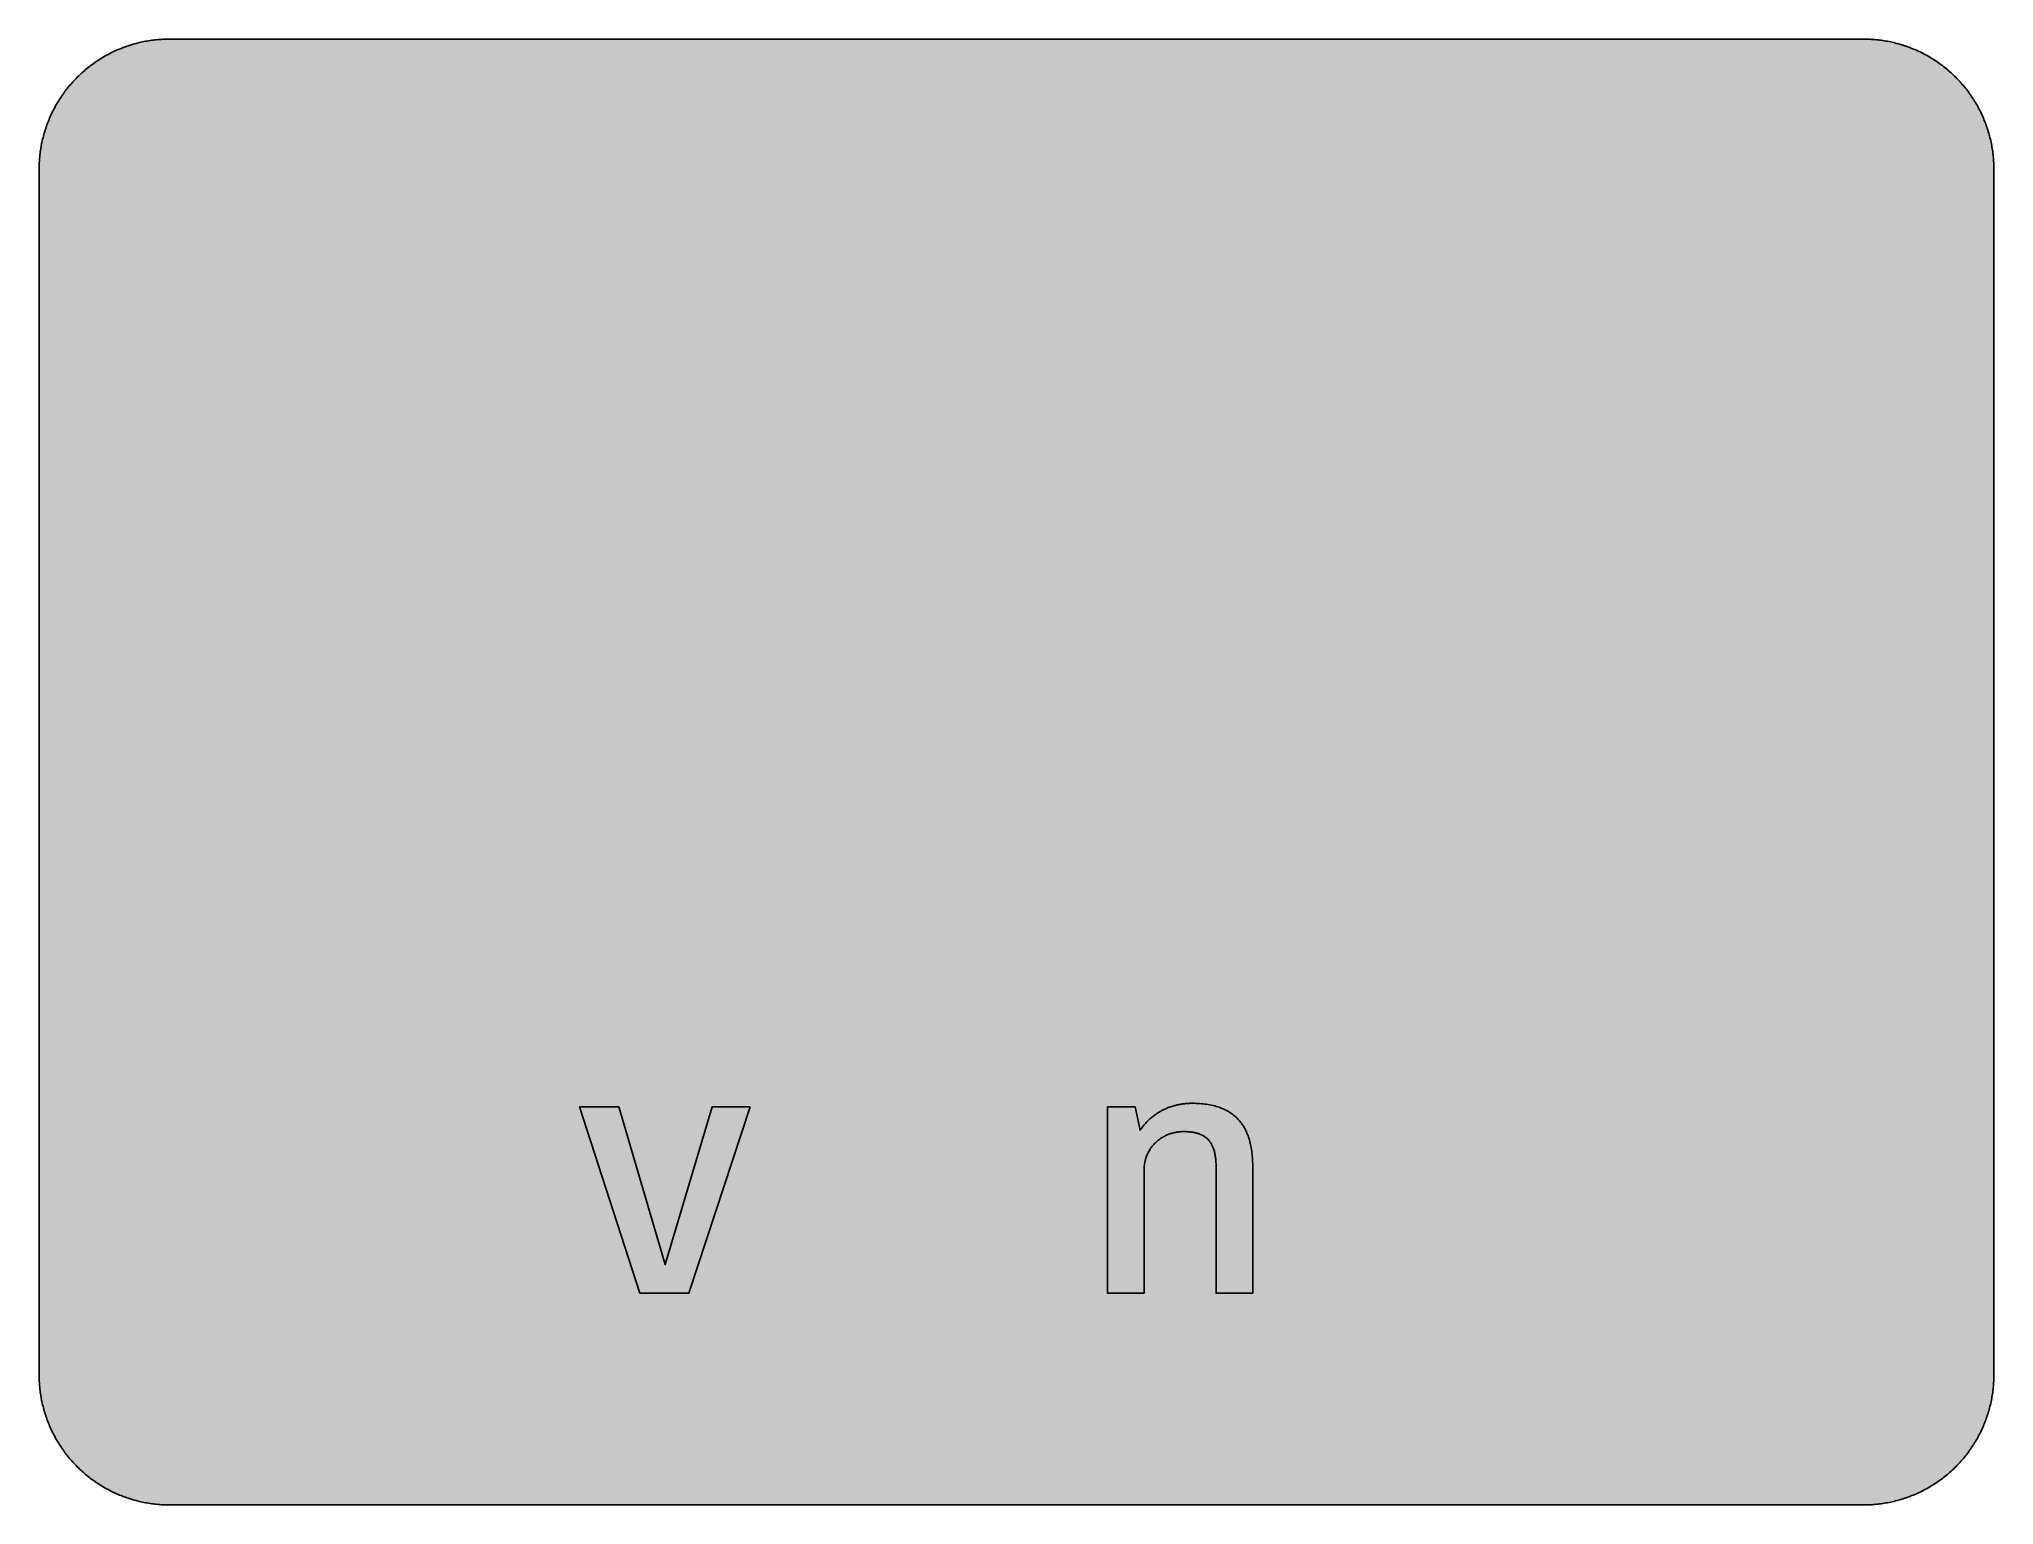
# Model space of a CAD drawing. Header units: millimetres. Extents: x 0 to 212, y 0 to 159.
import ezdxf

# ---------------------------------------------------------------- set-up
doc = ezdxf.new("R2010")
doc.units = ezdxf.units.MM

msp = doc.modelspace()

# ---------------------------------------------------------------- hatches: boundary and pattern name
for color, points in [(254, [(14.1633, 0.0536), (13.9878, 0.0533), (13.8125, 0.0559), (13.6373, 0.061), (13.462, 0.0686), (13.2893, 0.0787), (13.114, 0.0914), (12.9413, 0.1041), (12.7686, 0.1219), (12.5959, 0.1397), (12.4231, 0.16), (12.2504, 0.1829), (12.0777, 0.2057), (11.9075, 0.2337), (11.7373, 0.2616), (11.5672, 0.2921), (11.397, 0.3251), (11.2268, 0.3607), (11.0592, 0.3988), (10.8915, 0.4369), (10.7239, 0.4775), (10.5562, 0.5207), (10.3886, 0.5664), (10.2235, 0.6121), (10.0584, 0.6629), (9.8933, 0.7137), (9.7307, 0.7671), (9.5682, 0.8204), (9.4056, 0.8788), (9.2431, 0.9373), (9.083, 0.9982), (8.923, 1.0617), (8.763, 1.1252), (8.6055, 1.1938), (8.4455, 1.2624), (8.2906, 1.331), (8.1331, 1.4046), (7.9781, 1.4783), (7.8232, 1.5545), (7.6708, 1.6332), (7.5184, 1.7145), (7.366, 1.7958), (7.2161, 1.8796), (7.0663, 1.966), (6.919, 2.0523), (6.7716, 2.1438), (6.6243, 2.2352), (6.4795, 2.3266), (6.3348, 2.4232), (6.19, 2.5197), (6.0477, 2.6187), (5.908, 2.7178), (5.7683, 2.8194), (5.6286, 2.9235), (5.4915, 3.0302), (5.3543, 3.1369), (5.2197, 3.2461), (5.0851, 3.3579), (4.953, 3.4722), (4.8209, 3.5865), (4.6914, 3.7033), (4.5644, 3.8202), (4.4348, 3.9395), (4.3104, 4.0615), (4.1859, 4.1859), (4.0615, 4.3104), (3.9395, 4.4348), (3.8202, 4.5618), (3.7033, 4.6914), (3.5865, 4.8209), (3.4722, 4.953), (3.3579, 5.0851), (3.2487, 5.2197), (3.1369, 5.3543), (3.0302, 5.4915), (2.9235, 5.6286), (2.8194, 5.7683), (2.7178, 5.908), (2.6187, 6.0477), (2.5197, 6.19), (2.4232, 6.3348), (2.3266, 6.477), (2.2352, 6.6243), (2.1438, 6.7691), (2.0523, 6.919), (1.966, 7.0663), (1.8796, 7.2161), (1.7958, 7.366), (1.7145, 7.5184), (1.6332, 7.6708), (1.5545, 7.8232), (1.4783, 7.9781), (1.4046, 8.1331), (1.331, 8.2906), (1.2598, 8.4455), (1.1913, 8.603), (1.1252, 8.763), (1.0592, 8.923), (0.9982, 9.083), (0.9373, 9.2431), (0.8763, 9.4056), (0.8204, 9.5682), (0.7645, 9.7307), (0.7112, 9.8933), (0.6604, 10.0584), (0.6121, 10.2235), (0.5639, 10.3911), (0.5207, 10.5562), (0.4775, 10.7239), (0.4343, 10.8915), (0.3962, 11.0592), (0.3607, 11.2268), (0.3251, 11.397), (0.2921, 11.5672), (0.2616, 11.7373), (0.2311, 11.9075), (0.2057, 12.0802), (0.1803, 12.2504), (0.1575, 12.4231), (0.1372, 12.5959), (0.1194, 12.7686), (0.1041, 12.9413), (0.0889, 13.1166), (0.0787, 13.2893), (0.0686, 13.4645), (0.061, 13.6373), (0.0559, 13.8125), (0.0508, 13.9878), (0.0508, 14.163), (0.0522, 144.6925), (0.0508, 144.8664), (0.0559, 145.0416), (0.061, 145.2169), (0.0686, 145.3896), (0.0787, 145.5649), (0.0889, 145.7376), (0.1041, 145.9128), (0.1194, 146.0856), (0.1372, 146.2583), (0.1575, 146.431), (0.1803, 146.6037), (0.2057, 146.7739), (0.2311, 146.9466), (0.2616, 147.1168), (0.2921, 147.287), (0.3251, 147.4572), (0.3607, 147.6248), (0.3962, 147.795), (0.4343, 147.9626), (0.4775, 148.1303), (0.5207, 148.2979), (0.5639, 148.463), (0.6121, 148.6281), (0.6604, 148.7932), (0.7112, 148.9583), (0.7645, 149.1234), (0.8204, 149.286), (0.8763, 149.4485), (0.9373, 149.6111), (0.9982, 149.7711), (1.0592, 149.9311), (1.1252, 150.0911), (1.1913, 150.2486), (1.2598, 150.4061), (1.331, 150.5636), (1.4046, 150.7185), (1.4783, 150.876), (1.5545, 151.0284), (1.6332, 151.1833), (1.7145, 151.3357), (1.7958, 151.4856), (1.8796, 151.638), (1.966, 151.7879), (2.0523, 151.9352), (2.1438, 152.0825), (2.2352, 152.2298), (2.3266, 152.3746), (2.4232, 152.5194), (2.5197, 152.6616), (2.6187, 152.8039), (2.7178, 152.9461), (2.8194, 153.0858), (2.9235, 153.2255), (3.0302, 153.3627), (3.1369, 153.4973), (3.2487, 153.6344), (3.3579, 153.7665), (3.4722, 153.8986), (3.5865, 154.0307), (3.7033, 154.1602), (3.8202, 154.2898), (3.9395, 154.4168), (4.0615, 154.5438), (4.1859, 154.6682), (4.3104, 154.7901), (4.4348, 154.9121), (4.5644, 155.034), (4.6914, 155.1508), (4.8209, 155.2677), (4.953, 155.382), (5.0851, 155.4937), (5.2197, 155.6055), (5.3543, 155.7147), (5.4915, 155.8239), (5.6286, 155.9281), (5.7683, 156.0322), (5.908, 156.1338), (6.0477, 156.2354), (6.19, 156.3345), (6.3348, 156.431), (6.4795, 156.525), (6.6243, 156.6189), (6.7716, 156.7104), (6.919, 156.7993), (7.0663, 156.8882), (7.2161, 156.9745), (7.366, 157.0584), (7.5184, 157.1396), (7.6708, 157.2209), (7.8232, 157.2971), (7.9781, 157.3733), (8.1331, 157.4495), (8.2906, 157.5206), (8.4455, 157.5918), (8.6055, 157.6603), (8.763, 157.7289), (8.923, 157.7924), (9.083, 157.8559), (9.2431, 157.9169), (9.4056, 157.9753), (9.5682, 158.0337), (9.7307, 158.0871), (9.8933, 158.1404), (10.0584, 158.1912), (10.2235, 158.242), (10.3886, 158.2877), (10.5562, 158.3334), (10.7239, 158.3766), (10.8915, 158.4173), (11.0592, 158.4579), (11.2268, 158.4935), (11.397, 158.529), (11.5672, 158.562), (11.7373, 158.5925), (11.9075, 158.6205), (12.0777, 158.6484), (12.2504, 158.6713), (12.4231, 158.6941), (12.5959, 158.7144), (12.7686, 158.7322), (12.9413, 158.75), (13.114, 158.7627), (13.2893, 158.7754), (13.462, 158.7856), (13.6373, 158.7932), (13.8125, 158.7983), (13.9878, 158.8008), (14.163, 158.8033), (197.6078, 158.8036), (197.7822, 158.8008), (197.9574, 158.7983), (198.1327, 158.7932), (198.3054, 158.7856), (198.4807, 158.7754), (198.6534, 158.7627), (198.8287, 158.75), (199.0014, 158.7322), (199.1741, 158.7144), (199.3468, 158.6941), (199.5195, 158.6713), (199.6897, 158.6484), (199.8624, 158.6205), (200.0326, 158.5925), (200.2028, 158.562), (200.373, 158.529), (200.5432, 158.4935), (200.7108, 158.4579), (200.8784, 158.4173), (201.0461, 158.3766), (201.2137, 158.3334), (201.3788, 158.2877), (201.5465, 158.242), (201.7116, 158.1912), (201.8767, 158.1404), (202.0392, 158.0871), (202.2018, 158.0337), (202.3643, 157.9753), (202.5269, 157.9169), (202.6869, 157.8559), (202.8469, 157.7924), (203.007, 157.7289), (203.167, 157.6603), (203.3245, 157.5918), (203.4794, 157.5206), (203.6369, 157.4495), (203.7918, 157.3733), (203.9468, 157.2971), (204.0992, 157.2209), (204.2516, 157.1396), (204.404, 157.0584), (204.5538, 156.9745), (204.7037, 156.8882), (204.8535, 156.7993), (205.0009, 156.7104), (205.1456, 156.6189), (205.293, 156.525), (205.4352, 156.431), (205.58, 156.3345), (205.7222, 156.2354), (205.8619, 156.1338), (206.0016, 156.0322), (206.1413, 155.9281), (206.2785, 155.8239), (206.4156, 155.7147), (206.5503, 155.6055), (206.6849, 155.4937), (206.817, 155.382), (206.949, 155.2677), (207.0786, 155.1508), (207.2081, 155.034), (207.3351, 154.9121), (207.4596, 154.7901), (207.584, 154.6682), (207.7085, 154.5438), (207.8304, 154.4168), (207.9498, 154.2898), (208.0666, 154.1602), (208.1835, 154.0307), (208.2978, 153.8986), (208.4121, 153.7665), (208.5238, 153.6344), (208.6331, 153.4973), (208.7397, 153.3627), (208.8464, 153.2255), (208.9506, 153.0858), (209.0522, 152.9461), (209.1512, 152.8039), (209.2503, 152.6616), (209.3468, 152.5194), (209.4433, 152.3746), (209.5348, 152.2298), (209.6262, 152.0825), (209.7176, 151.9352), (209.804, 151.7879), (209.8904, 151.638), (209.9742, 151.4856), (210.0555, 151.3357), (210.1367, 151.1833), (210.2155, 151.0284), (210.2917, 150.876), (210.3653, 150.7185), (210.439, 150.5636), (210.5076, 150.4061), (210.5762, 150.2486), (210.6447, 150.0911), (210.7082, 149.9311), (210.7717, 149.7711), (210.8327, 149.6111), (210.8911, 149.4485), (210.9495, 149.286), (211.0029, 149.1234), (211.0562, 148.9583), (211.107, 148.7932), (211.1578, 148.6281), (211.2035, 148.463), (211.2493, 148.2979), (211.2924, 148.1303), (211.3331, 147.9626), (211.3712, 147.795), (211.4093, 147.6248), (211.4448, 147.4572), (211.4779, 147.287), (211.5083, 147.1168), (211.5363, 146.9466), (211.5642, 146.7739), (211.5871, 146.6037), (211.6099, 146.431), (211.6303, 146.2583), (211.648, 146.0856), (211.6658, 145.9128), (211.6785, 145.7376), (211.6912, 145.5649), (211.7014, 145.3896), (211.709, 145.2169), (211.7141, 145.0416), (211.7166, 144.8664), (211.7166, 144.6911), (211.7189, 14.1647), (211.7166, 13.9878), (211.7141, 13.8125), (211.709, 13.6373), (211.7014, 13.4645), (211.6912, 13.2893), (211.6785, 13.1166), (211.6658, 12.9413), (211.648, 12.7686), (211.6303, 12.5959), (211.6099, 12.4231), (211.5871, 12.2504), (211.5642, 12.0802), (211.5363, 11.9075), (211.5083, 11.7373), (211.4779, 11.5672), (211.4448, 11.397), (211.4093, 11.2268), (211.3712, 11.0592), (211.3331, 10.8915), (211.2924, 10.7239), (211.2493, 10.5562), (211.2035, 10.3911), (211.1578, 10.2235), (211.107, 10.0584), (211.0562, 9.8933), (211.0029, 9.7307), (210.9495, 9.5682), (210.8911, 9.4056), (210.8327, 9.2431), (210.7717, 9.083), (210.7082, 8.923), (210.6447, 8.763), (210.5762, 8.603), (210.5076, 8.4455), (210.439, 8.2906), (210.3653, 8.1331), (210.2917, 7.9781), (210.2155, 7.8232), (210.1367, 7.6708), (210.0555, 7.5184), (209.9742, 7.366), (209.8904, 7.2161), (209.804, 7.0663), (209.7176, 6.919), (209.6262, 6.7691), (209.5348, 6.6243), (209.4433, 6.477), (209.3468, 6.3348), (209.2503, 6.19), (209.1512, 6.0477), (209.0522, 5.908), (208.9506, 5.7683), (208.8464, 5.6286), (208.7397, 5.4915), (208.6331, 5.3543), (208.5238, 5.2197), (208.4121, 5.0851), (208.2978, 4.953), (208.1835, 4.8209), (208.0666, 4.6914), (207.9498, 4.5618), (207.8304, 4.4348), (207.7085, 4.3104), (207.584, 4.1859), (207.4596, 4.0615), (207.3351, 3.9395), (207.2081, 3.8202), (207.0786, 3.7033), (206.949, 3.5865), (206.817, 3.4722), (206.6849, 3.3579), (206.5503, 3.2461), (206.4156, 3.1369), (206.2785, 3.0302), (206.1413, 2.9235), (206.0016, 2.8194), (205.8619, 2.7178), (205.7222, 2.6187), (205.58, 2.5197), (205.4352, 2.4232), (205.293, 2.3266), (205.1456, 2.2352), (205.0009, 2.1438), (204.8535, 2.0523), (204.7037, 1.966), (204.5538, 1.8796), (204.404, 1.7958), (204.2516, 1.7145), (204.0992, 1.6332), (203.9468, 1.5545), (203.7918, 1.4783), (203.6369, 1.4046), (203.4794, 1.331), (203.3245, 1.2624), (203.167, 1.1938), (203.007, 1.1252), (202.8469, 1.0617), (202.6869, 0.9982), (202.5269, 0.9373), (202.3643, 0.8788), (202.2018, 0.8204), (202.0392, 0.7671), (201.8767, 0.7137), (201.7116, 0.6629), (201.5465, 0.6121), (201.3788, 0.5664), (201.2137, 0.5207), (201.0461, 0.4775), (200.8784, 0.4369), (200.7108, 0.3988), (200.5432, 0.3607), (200.373, 0.3251), (200.2028, 0.2921), (200.0326, 0.2616), (199.8624, 0.2337), (199.6897, 0.2057), (199.5195, 0.1829), (199.3468, 0.16), (199.1741, 0.1397), (199.0014, 0.1219), (198.8287, 0.1041), (198.6534, 0.0914), (198.4807, 0.0787), (198.3054, 0.0686), (198.1327, 0.061), (197.9574, 0.0559), (197.7822, 0.0533), (197.6069, 0.0533)]), (59, [(77.053, 43.1627), (72.941, 43.1627), (67.8575, 26.0872), (62.8124, 43.1627), (58.5819, 43.1627), (65.1013, 22.9842), (70.4176, 22.9842)]), (59, [(131.4595, 22.9842), (131.4595, 36.7975), (131.4577, 37.0027), (131.4526, 37.2059), (131.445, 37.404), (131.4348, 37.6022), (131.4196, 37.7952), (131.4044, 37.9857), (131.384, 38.1737), (131.3612, 38.3565), (131.3358, 38.5369), (131.3053, 38.7147), (131.2748, 38.8899), (131.2393, 39.0627), (131.2012, 39.2303), (131.158, 39.3954), (131.1148, 39.558), (131.0665, 39.718), (131.0157, 39.8729), (130.9624, 40.0279), (130.904, 40.1777), (130.843, 40.3225), (130.7795, 40.4673), (130.7135, 40.607), (130.6424, 40.7441), (130.5687, 40.8762), (130.4925, 41.0083), (130.4138, 41.1353), (130.3299, 41.2598), (130.2436, 41.3791), (130.1547, 41.4985), (130.0632, 41.6128), (129.9667, 41.7246), (129.8677, 41.8313), (129.7635, 41.9354), (129.6594, 42.037), (129.5502, 42.1361), (129.4359, 42.23), (129.3216, 42.324), (129.2022, 42.4104), (129.0777, 42.4967), (128.9533, 42.578), (128.8237, 42.6568), (128.6916, 42.733), (128.5545, 42.8041), (128.4148, 42.8727), (128.2725, 42.9387), (128.1252, 43.0022), (127.9779, 43.0606), (127.823, 43.1165), (127.668, 43.1673), (127.508, 43.2156), (127.3429, 43.2613), (127.1778, 43.3045), (127.0051, 43.3426), (126.8324, 43.3781), (126.6546, 43.4111), (126.4742, 43.4391), (126.2888, 43.4645), (126.1008, 43.4873), (125.9103, 43.5051), (125.7148, 43.5204), (125.5166, 43.5331), (125.316, 43.5407), (125.1102, 43.5458), (124.8994, 43.5483), (124.7978, 43.5483), (124.6962, 43.5458), (124.5946, 43.5432), (124.493, 43.5381), (124.3914, 43.5305), (124.2924, 43.5229), (124.1908, 43.5153), (124.0892, 43.5051), (123.9901, 43.4924), (123.8885, 43.4797), (123.7894, 43.4645), (123.6904, 43.4492), (123.5913, 43.4315), (123.4923, 43.4137), (123.3932, 43.3934), (123.2941, 43.373), (123.1976, 43.3502), (123.0986, 43.3248), (123.002, 43.2994), (122.9055, 43.2714), (122.809, 43.2435), (122.7125, 43.213), (122.6185, 43.1825), (122.522, 43.1495), (122.428, 43.114), (122.334, 43.0784), (122.24, 43.0428), (122.1486, 43.0047), (122.0546, 42.9641), (121.9632, 42.9235), (121.8717, 42.8803), (121.7803, 42.8346), (121.6914, 42.7888), (121.6, 42.7431), (121.5111, 42.6949), (121.4247, 42.6441), (121.3358, 42.5933), (121.2494, 42.5399), (121.1631, 42.484), (121.0767, 42.4282), (120.9929, 42.3723), (120.9091, 42.3113), (120.8253, 42.2529), (120.7414, 42.1894), (120.6602, 42.1259), (120.5789, 42.0624), (120.4976, 41.9964), (120.4189, 41.9278), (120.3401, 41.8592), (120.2639, 41.7881), (120.1852, 41.7144), (120.109, 41.6408), (120.0353, 41.5671), (119.9617, 41.4884), (119.888, 41.4122), (119.8143, 41.3309), (119.7432, 41.2496), (119.6721, 41.1683), (119.6035, 41.082), (119.5349, 40.9956), (119.4689, 40.9092), (119.4029, 40.8203), (119.3368, 40.7289), (119.2733, 40.6375), (118.7305, 43.1627), (115.7429, 43.1627), (115.7429, 22.9842), (119.7007, 22.9842), (119.7007, 36.2158), (119.7, 36.3525), (119.7051, 36.4871), (119.7153, 36.6192), (119.7254, 36.7487), (119.7407, 36.8757), (119.7585, 37.0002), (119.7813, 37.1246), (119.8042, 37.244), (119.8321, 37.3634), (119.8626, 37.4777), (119.8956, 37.592), (119.9312, 37.7038), (119.9693, 37.813), (120.0099, 37.9197), (120.0531, 38.0238), (120.0988, 38.1254), (120.1471, 38.2245), (120.1979, 38.3235), (120.2512, 38.4175), (120.3046, 38.5115), (120.363, 38.6029), (120.4214, 38.6918), (120.4824, 38.7782), (120.5459, 38.862), (120.6119, 38.9433), (120.6779, 39.022), (120.7491, 39.1008), (120.8176, 39.177), (120.8913, 39.2481), (120.965, 39.3192), (121.0386, 39.3878), (121.1148, 39.4564), (121.1936, 39.5199), (121.2723, 39.5808), (121.3536, 39.6418), (121.4349, 39.7002), (121.5187, 39.7561), (121.6025, 39.8094), (121.6863, 39.8602), (121.7727, 39.911), (121.859, 39.9593), (121.9454, 40.0025), (122.0343, 40.0456), (122.1232, 40.0888), (122.2121, 40.1269), (122.301, 40.1625), (122.3924, 40.198), (122.4839, 40.2311), (122.5728, 40.2615), (122.6642, 40.292), (122.7557, 40.3174), (122.8471, 40.3428), (122.9385, 40.3657), (123.03, 40.386), (123.1214, 40.4038), (123.2129, 40.4216), (123.3043, 40.4368), (123.3957, 40.4495), (123.4846, 40.4597), (123.5761, 40.4673), (123.665, 40.4749), (123.7539, 40.48), (123.8428, 40.4825), (123.9291, 40.4851), (124.0409, 40.4825), (124.1527, 40.48), (124.2593, 40.4774), (124.366, 40.4724), (124.4702, 40.4647), (124.5743, 40.4571), (124.6759, 40.447), (124.775, 40.4368), (124.8715, 40.4241), (124.968, 40.4089), (125.062, 40.3936), (125.1534, 40.3758), (125.2423, 40.3555), (125.3312, 40.3352), (125.4176, 40.3123), (125.5014, 40.2869), (125.5852, 40.2615), (125.6665, 40.2311), (125.7452, 40.2031), (125.824, 40.1701), (125.9002, 40.1371), (125.9738, 40.1015), (126.045, 40.0634), (126.1161, 40.0228), (126.1847, 39.9821), (126.2532, 39.939), (126.3167, 39.8932), (126.3802, 39.845), (126.4412, 39.7967), (126.5022, 39.7434), (126.5606, 39.69), (126.6165, 39.6342), (126.6723, 39.5783), (126.7231, 39.5173), (126.7739, 39.4538), (126.8247, 39.3903), (126.873, 39.3243), (126.9187, 39.2557), (126.9619, 39.1846), (127.0051, 39.1109), (127.0457, 39.0347), (127.0838, 38.956), (127.1194, 38.8747), (127.1549, 38.7934), (127.1905, 38.7071), (127.221, 38.6207), (127.2515, 38.5293), (127.2794, 38.4378), (127.3073, 38.3413), (127.3302, 38.2448), (127.3556, 38.1457), (127.3759, 38.0416), (127.3962, 37.9374), (127.414, 37.8282), (127.4293, 37.719), (127.4445, 37.6047), (127.4572, 37.4904), (127.4674, 37.371), (127.4775, 37.2491), (127.4851, 37.1272), (127.4902, 37.0002), (127.4953, 36.8706), (127.4978, 36.7386), (127.4978, 36.6039), (127.5002, 22.9842)])]:
    msp.add_hatch(color=color).paths.add_polyline_path(points)
h = msp.add_hatch(color=59)
h.paths.add_polyline_path([(14.1633, 3.5814), (13.8887, 3.5839), (13.6169, 3.5941), (13.3477, 3.6119), (13.081, 3.6347), (12.8143, 3.6652), (12.5501, 3.7008), (12.2885, 3.7465), (12.0294, 3.7948), (11.7729, 3.8506), (11.5164, 3.9141), (11.2649, 3.9827), (11.016, 4.0564), (10.7671, 4.1351), (10.5232, 4.2215), (10.2819, 4.3129), (10.0432, 4.412), (9.8069, 4.5161), (9.5733, 4.6228), (9.3447, 4.7371), (9.1186, 4.8565), (8.8951, 4.9809), (8.6741, 5.113), (8.4582, 5.2476), (8.2448, 5.3873), (8.0366, 5.5321), (7.8308, 5.682), (7.6276, 5.8369), (7.4295, 5.9969), (7.2365, 6.1595), (7.046, 6.3297), (6.8605, 6.5024), (6.6777, 6.6802), (6.5024, 6.8605), (6.3271, 7.046), (6.1595, 7.2365), (5.9969, 7.432), (5.8369, 7.6302), (5.682, 7.8308), (5.5321, 8.0366), (5.3873, 8.2448), (5.2451, 8.4582), (5.1105, 8.6741), (4.9809, 8.8951), (4.8565, 9.1186), (4.7371, 9.3447), (4.6228, 9.5758), (4.5136, 9.8069), (4.4094, 10.0432), (4.3129, 10.2819), (4.2215, 10.5232), (4.1351, 10.7696), (4.0538, 11.016), (3.9802, 11.2649), (3.9116, 11.5189), (3.8506, 11.7729), (3.7948, 12.0294), (3.744, 12.2911), (3.7008, 12.5527), (3.6627, 12.8143), (3.6322, 13.081), (3.6093, 13.3502), (3.5916, 13.6195), (3.5814, 13.8913), (3.5789, 14.163), (3.58, 144.6925), (3.5814, 144.9654), (3.5916, 145.2347), (3.6093, 145.5064), (3.6322, 145.7731), (3.6627, 146.0398), (3.7008, 146.304), (3.744, 146.5656), (3.7948, 146.8247), (3.8506, 147.0812), (3.9116, 147.3352), (3.9802, 147.5892), (4.0538, 147.8382), (4.1351, 148.0845), (4.2215, 148.3309), (4.3129, 148.5722), (4.4094, 148.811), (4.5136, 149.0472), (4.6228, 149.2783), (4.7371, 149.5095), (4.8565, 149.7355), (4.9809, 149.9591), (5.1105, 150.1775), (5.2451, 150.3959), (5.3873, 150.6093), (5.5321, 150.8176), (5.682, 151.0233), (5.8369, 151.224), (5.9969, 151.4221), (6.1595, 151.6177), (6.3271, 151.8056), (6.5024, 151.9936), (6.6777, 152.1739), (6.8605, 152.3517), (7.046, 152.5245), (7.2365, 152.6946), (7.4295, 152.8572), (7.6276, 153.0172), (7.8308, 153.1722), (8.0366, 153.322), (8.2448, 153.4668), (8.4582, 153.6065), (8.6741, 153.7411), (8.8951, 153.8732), (9.1186, 153.9977), (9.3447, 154.117), (9.5733, 154.2313), (9.8069, 154.3406), (10.0432, 154.4422), (10.2819, 154.5412), (10.5232, 154.6327), (10.7671, 154.719), (11.016, 154.7978), (11.2649, 154.874), (11.5164, 154.9425), (11.7729, 155.0035), (12.0294, 155.0594), (12.2885, 155.1102), (12.5501, 155.1534), (12.8143, 155.1889), (13.081, 155.2194), (13.3477, 155.2448), (13.6169, 155.26), (13.8887, 155.2702), (14.163, 155.2753), (197.6078, 155.2758), (197.8787, 155.2702), (198.1505, 155.26), (198.4197, 155.2448), (198.689, 155.2194), (198.9557, 155.1889), (199.2173, 155.1534), (199.4789, 155.1102), (199.7405, 155.0594), (199.9971, 155.0035), (200.2511, 154.9425), (200.5051, 154.874), (200.754, 154.7978), (201.0004, 154.719), (201.2467, 154.6327), (201.488, 154.5412), (201.7268, 154.4422), (201.963, 154.3406), (202.1942, 154.2313), (202.4253, 154.117), (202.6514, 153.9977), (202.8749, 153.8732), (203.0959, 153.7411), (203.3118, 153.6065), (203.5251, 153.4668), (203.7334, 153.322), (203.9391, 153.1722), (204.1398, 153.0172), (204.3379, 152.8572), (204.5335, 152.6946), (204.724, 152.5245), (204.9094, 152.3517), (205.0898, 152.1739), (205.2676, 151.9936), (205.4403, 151.8056), (205.6105, 151.6177), (205.773, 151.4221), (205.933, 151.224), (206.088, 151.0233), (206.2378, 150.8176), (206.3826, 150.6093), (206.5223, 150.3959), (206.6569, 150.1775), (206.789, 149.9591), (206.9135, 149.7355), (207.0329, 149.5095), (207.1472, 149.2783), (207.2538, 149.0472), (207.358, 148.811), (207.457, 148.5722), (207.5485, 148.3309), (207.6348, 148.0845), (207.7136, 147.8382), (207.7872, 147.5892), (207.8558, 147.3352), (207.9193, 147.0812), (207.9752, 146.8247), (208.0235, 146.5656), (208.0692, 146.304), (208.1047, 146.0398), (208.1352, 145.7731), (208.1581, 145.5064), (208.1759, 145.2347), (208.186, 144.9654), (208.1911, 144.6911), (208.1911, 14.1647), (208.186, 13.8913), (208.1759, 13.6195), (208.1581, 13.3502), (208.1352, 13.081), (208.1047, 12.8143), (208.0692, 12.5527), (208.0235, 12.2911), (207.9752, 12.0294), (207.9193, 11.7729), (207.8558, 11.5189), (207.7872, 11.2649), (207.7136, 11.016), (207.6348, 10.7696), (207.5485, 10.5232), (207.457, 10.2819), (207.358, 10.0432), (207.2538, 9.8069), (207.1472, 9.5758), (207.0329, 9.3447), (206.9135, 9.1186), (206.789, 8.8951), (206.6569, 8.6741), (206.5223, 8.4582), (206.3826, 8.2448), (206.2378, 8.0366), (206.088, 7.8308), (205.933, 7.6302), (205.773, 7.432), (205.6105, 7.2365), (205.4403, 7.046), (205.2676, 6.8605), (205.0898, 6.6802), (204.9094, 6.5024), (204.724, 6.3297), (204.5335, 6.1595), (204.3379, 5.9969), (204.1398, 5.8369), (203.9391, 5.682), (203.7334, 5.5321), (203.5251, 5.3873), (203.3118, 5.2476), (203.0959, 5.113), (202.8749, 4.9809), (202.6514, 4.8565), (202.4253, 4.7371), (202.1942, 4.6228), (201.963, 4.5161), (201.7268, 4.412), (201.488, 4.3129), (201.2467, 4.2215), (201.0004, 4.1351), (200.754, 4.0564), (200.5051, 3.9827), (200.2511, 3.9141), (199.9971, 3.8506), (199.7405, 3.7948), (199.4789, 3.7465), (199.2173, 3.7008), (198.9557, 3.6652), (198.689, 3.6347), (198.4197, 3.6119), (198.1505, 3.5941), (197.8787, 3.5839), (197.6069, 3.5789)])
h.paths.add_polyline_path([(14.1633, 8.8731), (14.0259, 8.8748), (13.8887, 8.8798), (13.7541, 8.8875), (13.622, 8.9002), (13.4874, 8.9154), (13.3553, 8.9332), (13.2258, 8.9535), (13.0962, 8.9789), (12.9667, 9.0068), (12.8397, 9.0373), (12.7127, 9.0729), (12.5882, 9.1084), (12.4663, 9.1491), (12.3419, 9.1923), (12.2225, 9.238), (12.1031, 9.2888), (11.9837, 9.3396), (11.8694, 9.3929), (11.7526, 9.4513), (11.6408, 9.5098), (11.5291, 9.5733), (11.4198, 9.6368), (11.3106, 9.7053), (11.2039, 9.7765), (11.0998, 9.8476), (10.9957, 9.9238), (10.8966, 10), (10.7975, 10.0787), (10.6985, 10.1625), (10.6045, 10.2464), (10.5105, 10.3327), (10.4216, 10.4216), (10.3327, 10.5131), (10.2464, 10.6045), (10.16, 10.701), (10.0787, 10.7975), (10, 10.8966), (9.9212, 10.9982), (9.8476, 11.0998), (9.7739, 11.2039), (9.7053, 11.3106), (9.6368, 11.4198), (9.5707, 11.5291), (9.5098, 11.6408), (9.4488, 11.7551), (9.3929, 11.8694), (9.337, 11.9863), (9.2862, 12.1031), (9.238, 12.2225), (9.1923, 12.3444), (9.1491, 12.4663), (9.1084, 12.5908), (9.0703, 12.7152), (9.0373, 12.8397), (9.0068, 12.9692), (8.9789, 13.0962), (8.9535, 13.2258), (8.9306, 13.3579), (8.9129, 13.4899), (8.8976, 13.622), (8.8849, 13.7566), (8.8773, 13.8913), (8.8722, 14.0259), (8.8697, 14.163), (8.8717, 144.6925), (8.8722, 144.8283), (8.8773, 144.9629), (8.8849, 145.0975), (8.8976, 145.2321), (8.9129, 145.3642), (8.9306, 145.4963), (8.9535, 145.6284), (8.9789, 145.7579), (9.0068, 145.8849), (9.0373, 146.0144), (9.0703, 146.1389), (9.1084, 146.2634), (9.1491, 146.3878), (9.1923, 146.5097), (9.238, 146.6317), (9.2862, 146.751), (9.337, 146.8679), (9.3929, 146.9847), (9.4488, 147.099), (9.5098, 147.2133), (9.5707, 147.3251), (9.6368, 147.4343), (9.7053, 147.5435), (9.7739, 147.6502), (9.8476, 147.7543), (9.9212, 147.8559), (10, 147.9575), (10.0787, 148.0566), (10.16, 148.1531), (10.2464, 148.2496), (10.3327, 148.3411), (10.4216, 148.4325), (10.5105, 148.5214), (10.6045, 148.6078), (10.6985, 148.6916), (10.7975, 148.7754), (10.8966, 148.8542), (10.9957, 148.9304), (11.0998, 149.0066), (11.2039, 149.0777), (11.3106, 149.1488), (11.4198, 149.2174), (11.5291, 149.2809), (11.6408, 149.3444), (11.7526, 149.4028), (11.8694, 149.4612), (11.9837, 149.5146), (12.1031, 149.5679), (12.2225, 149.6162), (12.3419, 149.6619), (12.4663, 149.7051), (12.5882, 149.7457), (12.7127, 149.7813), (12.8397, 149.8168), (12.9667, 149.8473), (13.0962, 149.8752), (13.2258, 149.9006), (13.3553, 149.921), (13.4874, 149.9413), (13.622, 149.9565), (13.7541, 149.9667), (13.8887, 149.9768), (14.0259, 149.9819), (14.163, 149.9819), (197.6078, 149.9842), (197.7441, 149.9819), (197.8787, 149.9768), (198.0133, 149.9667), (198.1479, 149.9565), (198.28, 149.9413), (198.4121, 149.921), (198.5442, 149.9006), (198.6737, 149.8752), (198.8007, 149.8473), (198.9303, 149.8168), (199.0547, 149.7813), (199.1792, 149.7457), (199.3036, 149.7051), (199.4256, 149.6619), (199.5475, 149.6162), (199.6669, 149.5679), (199.7837, 149.5146), (199.9005, 149.4612), (200.0148, 149.4028), (200.1291, 149.3444), (200.2409, 149.2809), (200.3501, 149.2174), (200.4593, 149.1488), (200.566, 149.0777), (200.6702, 149.0066), (200.7718, 148.9304), (200.8734, 148.8542), (200.9724, 148.7754), (201.0689, 148.6916), (201.1655, 148.6078), (201.2569, 148.5214), (201.3483, 148.4325), (201.4372, 148.3411), (201.5236, 148.2496), (201.6074, 148.1531), (201.6912, 148.0566), (201.77, 147.9575), (201.8462, 147.8559), (201.9224, 147.7543), (201.9935, 147.6502), (202.0646, 147.5435), (202.1332, 147.4343), (202.1967, 147.3251), (202.2602, 147.2133), (202.3186, 147.099), (202.377, 146.9847), (202.4304, 146.8679), (202.4812, 146.751), (202.532, 146.6317), (202.5777, 146.5097), (202.6209, 146.3878), (202.6615, 146.2634), (202.6971, 146.1389), (202.7326, 146.0144), (202.7631, 145.8849), (202.7911, 145.7579), (202.8165, 145.6284), (202.8368, 145.4963), (202.8546, 145.3642), (202.8698, 145.2321), (202.8825, 145.0975), (202.8901, 144.9629), (202.8952, 144.8283), (202.8977, 144.6911), (202.8994, 14.1647), (202.8952, 14.0259), (202.8901, 13.8913), (202.8825, 13.7566), (202.8698, 13.622), (202.8546, 13.4899), (202.8368, 13.3579), (202.8165, 13.2258), (202.7911, 13.0962), (202.7631, 12.9692), (202.7326, 12.8397), (202.6971, 12.7152), (202.6615, 12.5908), (202.6209, 12.4663), (202.5777, 12.3444), (202.532, 12.2225), (202.4812, 12.1031), (202.4304, 11.9863), (202.377, 11.8694), (202.3186, 11.7551), (202.2602, 11.6408), (202.1967, 11.5291), (202.1332, 11.4198), (202.0646, 11.3106), (201.9935, 11.2039), (201.9224, 11.0998), (201.8462, 10.9982), (201.77, 10.8966), (201.6912, 10.7975), (201.6074, 10.701), (201.5236, 10.6045), (201.4372, 10.5131), (201.3483, 10.4216), (201.2569, 10.3327), (201.1655, 10.2464), (201.0689, 10.1625), (200.9724, 10.0787), (200.8734, 10), (200.7718, 9.9238), (200.6702, 9.8476), (200.566, 9.7765), (200.4593, 9.7053), (200.3501, 9.6368), (200.2409, 9.5733), (200.1291, 9.5098), (200.0148, 9.4513), (199.9005, 9.3929), (199.7837, 9.3396), (199.6669, 9.2888), (199.5475, 9.238), (199.4256, 9.1923), (199.3036, 9.1491), (199.1792, 9.1084), (199.0547, 9.0729), (198.9303, 9.0373), (198.8007, 9.0068), (198.6737, 8.9789), (198.5442, 8.9535), (198.4121, 8.9332), (198.28, 8.9154), (198.1479, 8.9002), (198.0133, 8.8875), (197.8787, 8.8798), (197.7441, 8.8748), (197.6069, 8.8722)], flags=16)
h = msp.add_hatch(color=59)
h.paths.add_polyline_path([(177.8522, 116.1175), (177.8522, 111.8842), (175.03, 111.8842), (184.6104, 92.7238), (184.6174, 92.7049), (184.6275, 92.6846), (184.6351, 92.6668), (184.6453, 92.649), (184.6529, 92.6313), (184.6605, 92.6109), (184.6707, 92.5932), (184.6783, 92.5728), (184.6859, 92.5551), (184.6936, 92.5373), (184.7012, 92.517), (184.7088, 92.4992), (184.7164, 92.4789), (184.724, 92.4611), (184.7317, 92.4408), (184.7393, 92.423), (184.7444, 92.4027), (184.752, 92.3823), (184.7571, 92.3646), (184.7647, 92.3442), (184.7698, 92.3265), (184.7774, 92.3061), (184.7825, 92.2858), (184.7901, 92.2655), (184.7952, 92.2477), (184.8002, 92.2274), (184.8053, 92.2071), (184.8104, 92.1893), (184.8155, 92.169), (184.8206, 92.1487), (184.8256, 92.1283), (184.8307, 92.108), (184.8358, 92.0902), (184.8409, 92.0699), (184.8434, 92.0496), (184.8485, 92.0293), (184.8536, 92.009), (184.8561, 91.9886), (184.8612, 91.9683), (184.8637, 91.948), (184.8663, 91.9277), (184.8714, 91.9099), (184.8739, 91.8896), (184.8764, 91.8693), (184.879, 91.8489), (184.8815, 91.8286), (184.8841, 91.8083), (184.8866, 91.788), (184.8891, 91.7677), (184.8917, 91.7473), (184.8942, 91.727), (184.8968, 91.7067), (184.8968, 91.6864), (184.8993, 91.6661), (184.8993, 91.6457), (184.9018, 91.6254), (184.9018, 91.6026), (184.9044, 91.5822), (184.9044, 91.5619), (184.9044, 91.5416), (184.9069, 91.5213), (184.9069, 91.501), (184.9069, 91.4806), (184.9069, 91.4603), (184.9078, 82.2508), (184.9044, 82.103), (184.8993, 81.9582), (184.8891, 81.8159), (184.8764, 81.6712), (184.8612, 81.5315), (184.8409, 81.3892), (184.818, 81.2495), (184.7926, 81.1124), (184.7621, 80.9752), (184.7291, 80.838), (184.6936, 80.7034), (184.6529, 80.5713), (184.6097, 80.4393), (184.564, 80.3072), (184.5158, 80.1802), (184.4624, 80.0532), (184.4091, 79.9262), (184.3507, 79.8017), (184.2897, 79.6798), (184.2262, 79.5579), (184.1602, 79.4385), (184.089, 79.3217), (184.0179, 79.2074), (183.9417, 79.0931), (183.8655, 78.9813), (183.7842, 78.8721), (183.703, 78.7654), (183.6191, 78.6587), (183.5302, 78.5546), (183.4413, 78.453), (183.3474, 78.3539), (183.2534, 78.2574), (183.1569, 78.1634), (183.0578, 78.072), (182.9562, 77.9805), (182.8521, 77.8942), (182.7479, 77.8078), (182.6387, 77.7265), (182.5295, 77.6453), (182.4177, 77.5691), (182.306, 77.4929), (182.1891, 77.4217), (182.0723, 77.3532), (181.9529, 77.2871), (181.831, 77.2236), (181.7091, 77.1627), (181.5846, 77.1042), (181.4601, 77.0484), (181.3331, 76.9976), (181.2036, 76.9468), (181.0741, 76.901), (180.942, 76.8579), (180.8074, 76.8198), (180.6727, 76.7817), (180.5381, 76.7486), (180.401, 76.7207), (180.2613, 76.6928), (180.1216, 76.6699), (179.9819, 76.6496), (179.8396, 76.6343), (179.6974, 76.6216), (179.5526, 76.6115), (179.4078, 76.6064), (179.263, 76.6039), (32.5078, 76.6064), (32.3596, 76.6064), (32.2148, 76.6115), (32.0726, 76.6216), (31.9303, 76.6343), (31.7881, 76.6496), (31.6459, 76.6699), (31.5087, 76.6928), (31.369, 76.7207), (31.2318, 76.7486), (31.0972, 76.7817), (30.9626, 76.8198), (30.828, 76.8579), (30.6959, 76.901), (30.5664, 76.9468), (30.4368, 76.9976), (30.3098, 77.0484), (30.1828, 77.1042), (30.0609, 77.1627), (29.9364, 77.2236), (29.8171, 77.2871), (29.6977, 77.3532), (29.5808, 77.4217), (29.464, 77.4929), (29.3497, 77.5691), (29.2405, 77.6453), (29.1287, 77.7265), (29.022, 77.8078), (28.9154, 77.8942), (28.8138, 77.9805), (28.7122, 78.072), (28.6131, 78.1634), (28.5166, 78.2574), (28.4201, 78.3539), (28.3286, 78.453), (28.2397, 78.5546), (28.1508, 78.6587), (28.067, 78.7654), (27.9832, 78.8721), (27.9044, 78.9813), (27.8257, 79.0931), (27.752, 79.2074), (27.6784, 79.3217), (27.6098, 79.4385), (27.5438, 79.5579), (27.4803, 79.6798), (27.4193, 79.8017), (27.3609, 79.9262), (27.305, 80.0532), (27.2542, 80.1802), (27.2034, 80.3072), (27.1577, 80.4393), (27.117, 80.5713), (27.0764, 80.7034), (27.0408, 80.838), (27.0078, 80.9752), (26.9773, 81.1124), (26.9494, 81.2495), (26.9265, 81.3892), (26.9062, 81.5315), (26.891, 81.6712), (26.8783, 81.8159), (26.8707, 81.9582), (26.863, 82.103), (26.863, 82.2503), (26.8633, 91.4615), (26.863, 91.4806), (26.863, 91.501), (26.863, 91.5213), (26.863, 91.5416), (26.863, 91.5619), (26.8656, 91.5822), (26.8656, 91.6026), (26.8656, 91.6254), (26.8681, 91.6457), (26.8707, 91.6661), (26.8707, 91.6864), (26.8732, 91.7067), (26.8757, 91.727), (26.8757, 91.7473), (26.8783, 91.7677), (26.8808, 91.788), (26.8834, 91.8083), (26.8859, 91.8286), (26.8884, 91.8489), (26.891, 91.8693), (26.8961, 91.8896), (26.8986, 91.9099), (26.9011, 91.9277), (26.9037, 91.948), (26.9088, 91.9683), (26.9113, 91.9886), (26.9164, 92.009), (26.9189, 92.0293), (26.924, 92.0496), (26.9291, 92.0699), (26.9342, 92.0902), (26.9367, 92.108), (26.9418, 92.1283), (26.9469, 92.1487), (26.9519, 92.169), (26.957, 92.1893), (26.9621, 92.2071), (26.9697, 92.2274), (26.9748, 92.2477), (26.9799, 92.2655), (26.985, 92.2858), (26.9926, 92.3061), (26.9977, 92.3265), (27.0053, 92.3442), (27.0104, 92.3646), (27.018, 92.3823), (27.0256, 92.4027), (27.0307, 92.423), (27.0383, 92.4408), (27.0459, 92.4611), (27.0535, 92.4789), (27.0612, 92.4992), (27.0688, 92.517), (27.0764, 92.5373), (27.084, 92.5551), (27.0916, 92.5728), (27.0993, 92.5932), (27.1094, 92.6109), (27.117, 92.6313), (27.1247, 92.649), (27.1348, 92.6668), (27.1424, 92.6846), (27.1526, 92.7049), (27.1602, 92.7227), (36.7411, 111.8842), (33.9189, 111.8842), (33.9189, 116.1175), (59.3189, 116.1175), (60.73, 117.5286), (72.3015, 117.5286), (56.6388, 127.9698), (74.8411, 140.1064), (93.0451, 127.9698), (77.3825, 117.5286), (88.9522, 117.5286), (90.3633, 116.1175)])
h.paths.add_polyline_path([(166.5633, 111.8842), (172.5069, 111.8842), (178.81, 99.2748), (178.8236, 99.2403), (178.8414, 99.2099), (178.8566, 99.1768), (178.8719, 99.1438), (178.8871, 99.1108), (178.8998, 99.0803), (178.9151, 99.0473), (178.9303, 99.0143), (178.943, 98.9813), (178.9582, 98.9482), (178.9709, 98.9152), (178.9836, 98.8822), (178.9963, 98.8492), (179.009, 98.8136), (179.0217, 98.7806), (179.0344, 98.7476), (179.0471, 98.7146), (179.0598, 98.679), (179.07, 98.646), (179.0827, 98.613), (179.0929, 98.5774), (179.103, 98.5444), (179.1157, 98.5114), (179.1259, 98.4758), (179.136, 98.4428), (179.1437, 98.4072), (179.1538, 98.3742), (179.164, 98.3386), (179.1741, 98.3031), (179.1818, 98.2701), (179.1894, 98.2345), (179.1995, 98.2015), (179.2072, 98.1659), (179.2148, 98.1304), (179.2224, 98.0948), (179.23, 98.0618), (179.2376, 98.0262), (179.2427, 97.9907), (179.2503, 97.9551), (179.2554, 97.9195), (179.263, 97.8865), (179.2681, 97.851), (179.2732, 97.8154), (179.2783, 97.7798), (179.2834, 97.7443), (179.2884, 97.7087), (179.2935, 97.6732), (179.2986, 97.6376), (179.3011, 97.602), (179.3062, 97.5665), (179.3088, 97.5309), (179.3113, 97.4954), (179.3164, 97.4598), (179.3189, 97.4242), (179.3215, 97.3887), (179.324, 97.3531), (179.324, 97.3176), (179.3265, 97.282), (179.3291, 97.2464), (179.3291, 97.2109), (179.3291, 97.1728), (179.3316, 97.1372), (179.3316, 97.1017), (179.3316, 97.0661), (179.3291, 96.9391), (179.324, 96.8121), (179.3164, 96.6851), (179.3062, 96.5606), (179.291, 96.4362), (179.2732, 96.3143), (179.2529, 96.1923), (179.23, 96.0704), (179.2046, 95.951), (179.1767, 95.8317), (179.1437, 95.7148), (179.1081, 95.598), (179.0725, 95.4811), (179.0319, 95.3668), (178.9887, 95.2551), (178.943, 95.1433), (178.8947, 95.0341), (178.8439, 94.9249), (178.7906, 94.8182), (178.7347, 94.7115), (178.6763, 94.6074), (178.6153, 94.5058), (178.5518, 94.4042), (178.4883, 94.3051), (178.4198, 94.2061), (178.3486, 94.1095), (178.2775, 94.0156), (178.2039, 93.9241), (178.1277, 93.8327), (178.0489, 93.7438), (177.9676, 93.6574), (177.8838, 93.5736), (177.8, 93.4898), (177.7136, 93.411), (177.6247, 93.3323), (177.5333, 93.2536), (177.4419, 93.1799), (177.3479, 93.1088), (177.2514, 93.0377), (177.1523, 92.9716), (177.0532, 92.9056), (176.9542, 92.8421), (176.85, 92.7811), (176.7459, 92.7227), (176.6392, 92.6668), (176.5325, 92.6135), (176.4233, 92.5627), (176.3141, 92.5144), (176.2023, 92.4687), (176.0906, 92.4281), (175.9763, 92.3874), (175.862, 92.3493), (175.7451, 92.3138), (175.6258, 92.2833), (175.5064, 92.2528), (175.387, 92.2274), (175.2676, 92.2045), (175.1432, 92.1842), (175.0212, 92.1664), (174.8968, 92.1537), (174.7723, 92.141), (174.6453, 92.1334), (174.5209, 92.1283), (174.3913, 92.1283), (166.5633, 92.1286)], flags=16)
h.paths.add_polyline_path([(160.9189, 111.8842), (160.9903, 111.8819), (161.0639, 111.8794), (161.1351, 111.8743), (161.2062, 111.8692), (161.2773, 111.8591), (161.3484, 111.8514), (161.417, 111.8387), (161.4856, 111.826), (161.5542, 111.8108), (161.6227, 111.793), (161.6913, 111.7752), (161.7574, 111.7549), (161.8234, 111.7346), (161.8894, 111.7117), (161.9529, 111.6863), (162.0164, 111.6609), (162.0799, 111.633), (162.1409, 111.6051), (162.2019, 111.5746), (162.2628, 111.5416), (162.3238, 111.5085), (162.3822, 111.4755), (162.4381, 111.4374), (162.4965, 111.4019), (162.5524, 111.3612), (162.6057, 111.3231), (162.6616, 111.2799), (162.7124, 111.2393), (162.7657, 111.1936), (162.8165, 111.1504), (162.8648, 111.1047), (162.9131, 111.0564), (162.9613, 111.0082), (163.007, 110.9574), (163.0528, 110.9066), (163.0959, 110.8558), (163.1391, 110.8024), (163.1798, 110.7491), (163.2204, 110.6932), (163.2585, 110.6373), (163.2966, 110.5814), (163.3322, 110.523), (163.3652, 110.4646), (163.4007, 110.4062), (163.4312, 110.3452), (163.4617, 110.2843), (163.4896, 110.2233), (163.5176, 110.1598), (163.543, 110.0963), (163.5684, 110.0303), (163.5912, 109.9668), (163.6141, 109.9007), (163.6319, 109.8321), (163.6522, 109.7661), (163.6674, 109.6975), (163.6827, 109.6289), (163.6954, 109.5604), (163.7081, 109.4892), (163.7182, 109.4207), (163.7259, 109.3495), (163.7309, 109.2784), (163.736, 109.2048), (163.7386, 109.1336), (163.7411, 109.06), (163.7411, 82.2508), (163.7386, 82.1766), (163.736, 82.103), (163.7309, 82.0318), (163.7259, 81.9607), (163.7182, 81.8896), (163.7081, 81.8185), (163.6954, 81.7499), (163.6827, 81.6813), (163.6674, 81.6127), (163.6522, 81.5442), (163.6319, 81.4756), (163.6141, 81.4095), (163.5912, 81.3435), (163.5684, 81.2775), (163.543, 81.214), (163.5176, 81.1505), (163.4896, 81.087), (163.4617, 81.026), (163.4312, 80.965), (163.4007, 80.9041), (163.3652, 80.8431), (163.3322, 80.7847), (163.2966, 80.7288), (163.2585, 80.6704), (163.2204, 80.6145), (163.1798, 80.5612), (163.1391, 80.5078), (163.0959, 80.4545), (163.0528, 80.4012), (163.007, 80.3504), (162.9613, 80.3021), (162.9131, 80.2538), (162.8648, 80.2056), (162.8165, 80.1599), (162.7657, 80.1141), (162.7124, 80.071), (162.6616, 80.0278), (162.6057, 79.9871), (162.5524, 79.9465), (162.4965, 79.9084), (162.4381, 79.8728), (162.3822, 79.8347), (162.3238, 79.8017), (162.2628, 79.7687), (162.2019, 79.7357), (162.1409, 79.7052), (162.0799, 79.6773), (162.0164, 79.6493), (161.9529, 79.6239), (161.8894, 79.5985), (161.8234, 79.5757), (161.7574, 79.5553), (161.6913, 79.535), (161.6227, 79.5172), (161.5542, 79.4995), (161.4856, 79.4842), (161.417, 79.4715), (161.3484, 79.4588), (161.2773, 79.4512), (161.2062, 79.441), (161.1351, 79.436), (161.0639, 79.4309), (160.9903, 79.4283), (160.9166, 79.4283), (149.63, 79.4286), (149.5552, 79.4283), (149.4841, 79.4309), (149.4104, 79.436), (149.3393, 79.441), (149.2682, 79.4512), (149.1996, 79.4588), (149.1285, 79.4715), (149.0599, 79.4842), (148.9913, 79.4995), (148.9227, 79.5172), (148.8567, 79.535), (148.7907, 79.5553), (148.7246, 79.5757), (148.6586, 79.5985), (148.5951, 79.6239), (148.529, 79.6493), (148.4681, 79.6773), (148.4046, 79.7052), (148.3436, 79.7357), (148.2827, 79.7687), (148.2242, 79.8017), (148.1658, 79.8347), (148.1074, 79.8728), (148.0515, 79.9084), (147.9956, 79.9465), (147.9398, 79.9871), (147.8864, 80.0278), (147.8331, 80.071), (147.7823, 80.1141), (147.7315, 80.1599), (147.6807, 80.2056), (147.6324, 80.2538), (147.5867, 80.3021), (147.5384, 80.3504), (147.4953, 80.4012), (147.4521, 80.4545), (147.4089, 80.5078), (147.3683, 80.5612), (147.3276, 80.6145), (147.2895, 80.6704), (147.2514, 80.7288), (147.2159, 80.7847), (147.1803, 80.8431), (147.1473, 80.9041), (147.1143, 80.965), (147.0838, 81.026), (147.0558, 81.087), (147.0279, 81.1505), (147.0025, 81.214), (146.9771, 81.2775), (146.9542, 81.3435), (146.9339, 81.4095), (146.9136, 81.4756), (146.8958, 81.5442), (146.878, 81.6127), (146.8628, 81.6813), (146.8501, 81.7499), (146.8399, 81.8185), (146.8298, 81.8896), (146.8222, 81.9607), (146.8145, 82.0318), (146.8095, 82.103), (146.8069, 82.1766), (146.8069, 82.2503), (146.8078, 109.062), (146.8069, 109.1336), (146.8095, 109.2048), (146.8145, 109.2784), (146.8222, 109.3495), (146.8298, 109.4207), (146.8399, 109.4892), (146.8501, 109.5604), (146.8628, 109.6289), (146.878, 109.6975), (146.8958, 109.7661), (146.9136, 109.8321), (146.9339, 109.9007), (146.9542, 109.9668), (146.9771, 110.0303), (147.0025, 110.0963), (147.0279, 110.1598), (147.0558, 110.2233), (147.0838, 110.2843), (147.1143, 110.3452), (147.1473, 110.4062), (147.1803, 110.4646), (147.2159, 110.523), (147.2514, 110.5814), (147.2895, 110.6373), (147.3276, 110.6932), (147.3683, 110.7491), (147.4089, 110.8024), (147.4521, 110.8558), (147.4953, 110.9066), (147.5384, 110.9574), (147.5867, 111.0082), (147.6324, 111.0564), (147.6807, 111.1047), (147.7315, 111.1504), (147.7823, 111.1936), (147.8331, 111.2393), (147.8864, 111.2799), (147.9398, 111.3231), (147.9956, 111.3612), (148.0515, 111.4019), (148.1074, 111.4374), (148.1658, 111.4755), (148.2242, 111.5085), (148.2827, 111.5416), (148.3436, 111.5746), (148.4046, 111.6051), (148.4681, 111.633), (148.529, 111.6609), (148.5951, 111.6863), (148.6586, 111.7117), (148.7246, 111.7346), (148.7907, 111.7549), (148.8567, 111.7752), (148.9227, 111.793), (148.9913, 111.8108), (149.0599, 111.826), (149.1285, 111.8387), (149.1996, 111.8514), (149.2682, 111.8591), (149.3393, 111.8692), (149.4104, 111.8743), (149.4841, 111.8794), (149.5552, 111.8819), (149.6289, 111.8819)], flags=16)
h.paths.add_polyline_path([(141.1633, 111.8842), (141.2342, 111.8819), (141.3078, 111.8794), (141.3789, 111.8743), (141.4501, 111.8692), (141.5212, 111.8591), (141.5923, 111.8514), (141.6609, 111.8387), (141.732, 111.826), (141.8006, 111.8108), (141.8666, 111.793), (141.9352, 111.7752), (142.0012, 111.7549), (142.0673, 111.7346), (142.1333, 111.7117), (142.1968, 111.6863), (142.2603, 111.6609), (142.3238, 111.633), (142.3873, 111.6051), (142.4483, 111.5746), (142.5067, 111.5416), (142.5677, 111.5085), (142.6261, 111.4755), (142.6845, 111.4374), (142.7404, 111.4019), (142.7963, 111.3612), (142.8521, 111.3231), (142.9055, 111.2799), (142.9588, 111.2393), (143.0096, 111.1936), (143.0604, 111.1504), (143.1087, 111.1047), (143.1569, 111.0564), (143.2052, 111.0082), (143.2509, 110.9574), (143.2966, 110.9066), (143.3398, 110.8558), (143.383, 110.8024), (143.4236, 110.7491), (143.4643, 110.6932), (143.5024, 110.6373), (143.5405, 110.5814), (143.576, 110.523), (143.6116, 110.4646), (143.6446, 110.4062), (143.6751, 110.3452), (143.7056, 110.2843), (143.7361, 110.2233), (143.7615, 110.1598), (143.7894, 110.0963), (143.8123, 110.0303), (143.8351, 109.9668), (143.858, 109.9007), (143.8783, 109.8321), (143.8961, 109.7661), (143.9113, 109.6975), (143.9266, 109.6289), (143.9393, 109.5604), (143.952, 109.4892), (143.9621, 109.4207), (143.9697, 109.3495), (143.9748, 109.2784), (143.9799, 109.2048), (143.9824, 109.1336), (143.985, 109.06), (143.9855, 94.9508), (143.9824, 94.8766), (143.9799, 94.803), (143.9748, 94.7318), (143.9697, 94.6607), (143.9621, 94.5896), (143.952, 94.5185), (143.9393, 94.4499), (143.9266, 94.3813), (143.9113, 94.3127), (143.8961, 94.2442), (143.8783, 94.1756), (143.858, 94.1095), (143.8351, 94.0435), (143.8123, 93.9775), (143.7894, 93.914), (143.7615, 93.8505), (143.7361, 93.787), (143.7056, 93.726), (143.6751, 93.665), (143.6446, 93.6041), (143.6116, 93.5431), (143.576, 93.4847), (143.5405, 93.4288), (143.5024, 93.3704), (143.4643, 93.3145), (143.4236, 93.2612), (143.383, 93.2078), (143.3398, 93.1545), (143.2966, 93.1012), (143.2509, 93.0504), (143.2052, 93.0021), (143.1569, 92.9538), (143.1087, 92.9056), (143.0604, 92.8599), (143.0096, 92.8141), (142.9588, 92.771), (142.9055, 92.7278), (142.8521, 92.6871), (142.7963, 92.6465), (142.7404, 92.6084), (142.6845, 92.5728), (142.6261, 92.5347), (142.5677, 92.5017), (142.5067, 92.4687), (142.4483, 92.4357), (142.3873, 92.4052), (142.3238, 92.3773), (142.2603, 92.3493), (142.1968, 92.3239), (142.1333, 92.2985), (142.0673, 92.2757), (142.0012, 92.2553), (141.9352, 92.235), (141.8666, 92.2172), (141.8006, 92.1995), (141.732, 92.1842), (141.6609, 92.1715), (141.5923, 92.1588), (141.5212, 92.1512), (141.4501, 92.141), (141.3789, 92.136), (141.3078, 92.1309), (141.2342, 92.1283), (141.163, 92.1283), (121.4078, 92.1286), (121.3333, 92.1283), (121.2621, 92.1309), (121.1885, 92.136), (121.1174, 92.141), (121.0462, 92.1512), (120.9777, 92.1588), (120.9065, 92.1715), (120.838, 92.1842), (120.7694, 92.1995), (120.7008, 92.2172), (120.6348, 92.235), (120.5662, 92.2553), (120.5001, 92.2757), (120.4366, 92.2985), (120.3706, 92.3239), (120.3071, 92.3493), (120.2461, 92.3773), (120.1826, 92.4052), (120.1217, 92.4357), (120.0607, 92.4687), (120.0023, 92.5017), (119.9439, 92.5347), (119.8855, 92.5728), (119.8296, 92.6084), (119.7737, 92.6465), (119.7178, 92.6871), (119.6645, 92.7278), (119.6111, 92.771), (119.5603, 92.8141), (119.5095, 92.8599), (119.4587, 92.9056), (119.4105, 92.9538), (119.3648, 93.0021), (119.3165, 93.0504), (119.2733, 93.1012), (119.2276, 93.1545), (119.187, 93.2078), (119.1438, 93.2612), (119.1057, 93.3145), (119.065, 93.3704), (119.0295, 93.4288), (118.9939, 93.4847), (118.9584, 93.5431), (118.9253, 93.6041), (118.8923, 93.665), (118.8618, 93.726), (118.8339, 93.787), (118.806, 93.8505), (118.7806, 93.914), (118.7552, 93.9775), (118.7323, 94.0435), (118.712, 94.1095), (118.6917, 94.1756), (118.6739, 94.2442), (118.6561, 94.3127), (118.6409, 94.3813), (118.6282, 94.4499), (118.618, 94.5185), (118.6078, 94.5896), (118.5977, 94.6607), (118.5926, 94.7318), (118.5875, 94.803), (118.585, 94.8766), (118.585, 94.9503), (118.5855, 109.062), (118.585, 109.1336), (118.5875, 109.2048), (118.5926, 109.2784), (118.5977, 109.3495), (118.6078, 109.4207), (118.618, 109.4892), (118.6282, 109.5604), (118.6409, 109.6289), (118.6561, 109.6975), (118.6739, 109.7661), (118.6917, 109.8321), (118.712, 109.9007), (118.7323, 109.9668), (118.7552, 110.0303), (118.7806, 110.0963), (118.806, 110.1598), (118.8339, 110.2233), (118.8618, 110.2843), (118.8923, 110.3452), (118.9253, 110.4062), (118.9584, 110.4646), (118.9939, 110.523), (119.0295, 110.5814), (119.065, 110.6373), (119.1057, 110.6932), (119.1438, 110.7491), (119.187, 110.8024), (119.2276, 110.8558), (119.2733, 110.9066), (119.3165, 110.9574), (119.3648, 111.0082), (119.4105, 111.0564), (119.4587, 111.1047), (119.5095, 111.1504), (119.5603, 111.1936), (119.6111, 111.2393), (119.6645, 111.2799), (119.7178, 111.3231), (119.7737, 111.3612), (119.8296, 111.4019), (119.8855, 111.4374), (119.9439, 111.4755), (120.0023, 111.5085), (120.0607, 111.5416), (120.1217, 111.5746), (120.1826, 111.6051), (120.2461, 111.633), (120.3071, 111.6609), (120.3706, 111.6863), (120.4366, 111.7117), (120.5001, 111.7346), (120.5662, 111.7549), (120.6348, 111.7752), (120.7008, 111.793), (120.7694, 111.8108), (120.838, 111.826), (120.9065, 111.8387), (120.9777, 111.8514), (121.0462, 111.8591), (121.1174, 111.8692), (121.1885, 111.8743), (121.2621, 111.8794), (121.3333, 111.8819), (121.4069, 111.8819)], flags=16)
h.paths.add_polyline_path([(112.9411, 111.8842), (113.0122, 111.8819), (113.0859, 111.8794), (113.157, 111.8743), (113.2281, 111.8692), (113.2992, 111.8591), (113.3704, 111.8514), (113.4389, 111.8387), (113.5101, 111.826), (113.5786, 111.8108), (113.6447, 111.793), (113.7133, 111.7752), (113.7793, 111.7549), (113.8453, 111.7346), (113.9114, 111.7117), (113.9749, 111.6863), (114.0384, 111.6609), (114.1019, 111.633), (114.1628, 111.6051), (114.2263, 111.5746), (114.2848, 111.5416), (114.3457, 111.5085), (114.4041, 111.4755), (114.4626, 111.4374), (114.5184, 111.4019), (114.5743, 111.3612), (114.6302, 111.3231), (114.6835, 111.2799), (114.7343, 111.2393), (114.7877, 111.1936), (114.8385, 111.1504), (114.8867, 111.1047), (114.935, 111.0564), (114.9833, 111.0082), (115.029, 110.9574), (115.0747, 110.9066), (115.1179, 110.8558), (115.1611, 110.8024), (115.2017, 110.7491), (115.2423, 110.6932), (115.2804, 110.6373), (115.3185, 110.5814), (115.3541, 110.523), (115.3897, 110.4646), (115.4227, 110.4062), (115.4532, 110.3452), (115.4836, 110.2843), (115.5141, 110.2233), (115.5395, 110.1598), (115.5675, 110.0963), (115.5903, 110.0303), (115.6132, 109.9668), (115.636, 109.9007), (115.6538, 109.8321), (115.6741, 109.7661), (115.6894, 109.6975), (115.7046, 109.6289), (115.7173, 109.5604), (115.73, 109.4892), (115.7402, 109.4207), (115.7478, 109.3495), (115.7529, 109.2784), (115.758, 109.2048), (115.7605, 109.1336), (115.763, 109.06), (115.7633, 94.9508), (115.7605, 94.8766), (115.758, 94.803), (115.7529, 94.7318), (115.7478, 94.6607), (115.7402, 94.5896), (115.73, 94.5185), (115.7173, 94.4499), (115.7046, 94.3813), (115.6894, 94.3127), (115.6741, 94.2442), (115.6538, 94.1756), (115.636, 94.1095), (115.6132, 94.0435), (115.5903, 93.9775), (115.5675, 93.914), (115.5395, 93.8505), (115.5141, 93.787), (115.4836, 93.726), (115.4532, 93.665), (115.4227, 93.6041), (115.3897, 93.5431), (115.3541, 93.4847), (115.3185, 93.4288), (115.2804, 93.3704), (115.2423, 93.3145), (115.2017, 93.2612), (115.1611, 93.2078), (115.1179, 93.1545), (115.0747, 93.1012), (115.029, 93.0504), (114.9833, 93.0021), (114.935, 92.9538), (114.8867, 92.9056), (114.8385, 92.8599), (114.7877, 92.8141), (114.7343, 92.771), (114.6835, 92.7278), (114.6302, 92.6871), (114.5743, 92.6465), (114.5184, 92.6084), (114.4626, 92.5728), (114.4041, 92.5347), (114.3457, 92.5017), (114.2848, 92.4687), (114.2263, 92.4357), (114.1628, 92.4052), (114.1019, 92.3773), (114.0384, 92.3493), (113.9749, 92.3239), (113.9114, 92.2985), (113.8453, 92.2757), (113.7793, 92.2553), (113.7133, 92.235), (113.6447, 92.2172), (113.5786, 92.1995), (113.5101, 92.1842), (113.4389, 92.1715), (113.3704, 92.1588), (113.2992, 92.1512), (113.2281, 92.141), (113.157, 92.136), (113.0859, 92.1309), (113.0122, 92.1283), (112.9411, 92.1283), (93.1855, 92.1286), (93.1113, 92.1283), (93.0402, 92.1309), (92.9665, 92.136), (92.8954, 92.141), (92.8243, 92.1512), (92.7557, 92.1588), (92.6846, 92.1715), (92.616, 92.1842), (92.5474, 92.1995), (92.4789, 92.2172), (92.4128, 92.235), (92.3442, 92.2553), (92.2782, 92.2757), (92.2147, 92.2985), (92.1487, 92.3239), (92.0852, 92.3493), (92.0217, 92.3773), (91.9607, 92.4052), (91.8997, 92.4357), (91.8388, 92.4687), (91.7804, 92.5017), (91.7219, 92.5347), (91.6635, 92.5728), (91.6076, 92.6084), (91.5518, 92.6465), (91.4959, 92.6871), (91.4425, 92.7278), (91.3892, 92.771), (91.3384, 92.8141), (91.2876, 92.8599), (91.2368, 92.9056), (91.1885, 92.9538), (91.1403, 93.0021), (91.0946, 93.0504), (91.0514, 93.1012), (91.0057, 93.1545), (90.965, 93.2078), (90.9218, 93.2612), (90.8837, 93.3145), (90.8431, 93.3704), (90.8075, 93.4288), (90.7694, 93.4847), (90.7364, 93.5431), (90.7034, 93.6041), (90.6704, 93.665), (90.6399, 93.726), (90.612, 93.787), (90.584, 93.8505), (90.5586, 93.914), (90.5332, 93.9775), (90.5104, 94.0435), (90.49, 94.1095), (90.4697, 94.1756), (90.4519, 94.2442), (90.4342, 94.3127), (90.4189, 94.3813), (90.4062, 94.4499), (90.3935, 94.5185), (90.3859, 94.5896), (90.3757, 94.6607), (90.3707, 94.7318), (90.3656, 94.803), (90.363, 94.8766), (90.363, 94.9503), (90.3633, 109.062), (90.363, 109.1336), (90.3656, 109.2048), (90.3707, 109.2784), (90.3757, 109.3495), (90.3859, 109.4207), (90.3935, 109.4892), (90.4062, 109.5604), (90.4189, 109.6289), (90.4342, 109.6975), (90.4519, 109.7661), (90.4697, 109.8321), (90.49, 109.9007), (90.5104, 109.9668), (90.5332, 110.0303), (90.5586, 110.0963), (90.584, 110.1598), (90.612, 110.2233), (90.6399, 110.2843), (90.6704, 110.3452), (90.7034, 110.4062), (90.7364, 110.4646), (90.7694, 110.523), (90.8075, 110.5814), (90.8431, 110.6373), (90.8837, 110.6932), (90.9218, 110.7491), (90.965, 110.8024), (91.0057, 110.8558), (91.0514, 110.9066), (91.0946, 110.9574), (91.1403, 111.0082), (91.1885, 111.0564), (91.2368, 111.1047), (91.2876, 111.1504), (91.3384, 111.1936), (91.3892, 111.2393), (91.4425, 111.2799), (91.4959, 111.3231), (91.5518, 111.3612), (91.6076, 111.4019), (91.6635, 111.4374), (91.7219, 111.4755), (91.7804, 111.5085), (91.8388, 111.5416), (91.8997, 111.5746), (91.9607, 111.6051), (92.0217, 111.633), (92.0852, 111.6609), (92.1487, 111.6863), (92.2147, 111.7117), (92.2782, 111.7346), (92.3442, 111.7549), (92.4128, 111.7752), (92.4789, 111.793), (92.5474, 111.8108), (92.616, 111.826), (92.6846, 111.8387), (92.7557, 111.8514), (92.8243, 111.8591), (92.8954, 111.8692), (92.9665, 111.8743), (93.0402, 111.8794), (93.1113, 111.8819), (93.185, 111.8819)], flags=16)
h.paths.add_polyline_path([(84.7189, 111.8842), (84.7903, 111.8819), (84.8639, 111.8794), (84.9351, 111.8743), (85.0062, 111.8692), (85.0773, 111.8591), (85.1484, 111.8514), (85.217, 111.8387), (85.2856, 111.826), (85.3542, 111.8108), (85.4227, 111.793), (85.4913, 111.7752), (85.5574, 111.7549), (85.6234, 111.7346), (85.6894, 111.7117), (85.7529, 111.6863), (85.8164, 111.6609), (85.8799, 111.633), (85.9409, 111.6051), (86.0019, 111.5746), (86.0628, 111.5416), (86.1238, 111.5085), (86.1822, 111.4755), (86.2381, 111.4374), (86.2965, 111.4019), (86.3524, 111.3612), (86.4057, 111.3231), (86.4616, 111.2799), (86.5124, 111.2393), (86.5657, 111.1936), (86.6165, 111.1504), (86.6648, 111.1047), (86.7131, 111.0564), (86.7613, 111.0082), (86.807, 110.9574), (86.8528, 110.9066), (86.8959, 110.8558), (86.9391, 110.8024), (86.9798, 110.7491), (87.0204, 110.6932), (87.0585, 110.6373), (87.0966, 110.5814), (87.1322, 110.523), (87.1652, 110.4646), (87.1982, 110.4062), (87.2312, 110.3452), (87.2617, 110.2843), (87.2896, 110.2233), (87.3176, 110.1598), (87.343, 110.0963), (87.3684, 110.0303), (87.3912, 109.9668), (87.4141, 109.9007), (87.4319, 109.8321), (87.4522, 109.7661), (87.4674, 109.6975), (87.4827, 109.6289), (87.4954, 109.5604), (87.5081, 109.4892), (87.5182, 109.4207), (87.5259, 109.3495), (87.5309, 109.2784), (87.536, 109.2048), (87.5386, 109.1336), (87.5386, 109.06), (87.5411, 94.9508), (87.5386, 94.8766), (87.536, 94.803), (87.5309, 94.7318), (87.5259, 94.6607), (87.5182, 94.5896), (87.5081, 94.5185), (87.4954, 94.4499), (87.4827, 94.3813), (87.4674, 94.3127), (87.4522, 94.2442), (87.4319, 94.1756), (87.4141, 94.1095), (87.3912, 94.0435), (87.3684, 93.9775), (87.343, 93.914), (87.3176, 93.8505), (87.2896, 93.787), (87.2617, 93.726), (87.2312, 93.665), (87.1982, 93.6041), (87.1652, 93.5431), (87.1322, 93.4847), (87.0966, 93.4288), (87.0585, 93.3704), (87.0204, 93.3145), (86.9798, 93.2612), (86.9391, 93.2078), (86.8959, 93.1545), (86.8528, 93.1012), (86.807, 93.0504), (86.7613, 93.0021), (86.7131, 92.9538), (86.6648, 92.9056), (86.6165, 92.8599), (86.5657, 92.8141), (86.5124, 92.771), (86.4616, 92.7278), (86.4057, 92.6871), (86.3524, 92.6465), (86.2965, 92.6084), (86.2381, 92.5728), (86.1822, 92.5347), (86.1238, 92.5017), (86.0628, 92.4687), (86.0019, 92.4357), (85.9409, 92.4052), (85.8799, 92.3773), (85.8164, 92.3493), (85.7529, 92.3239), (85.6894, 92.2985), (85.6234, 92.2757), (85.5574, 92.2553), (85.4913, 92.235), (85.4227, 92.2172), (85.3542, 92.1995), (85.2856, 92.1842), (85.217, 92.1715), (85.1484, 92.1588), (85.0773, 92.1512), (85.0062, 92.141), (84.9351, 92.136), (84.8639, 92.1309), (84.7903, 92.1283), (84.7166, 92.1283), (64.9633, 92.1286), (64.8894, 92.1283), (64.8157, 92.1309), (64.7446, 92.136), (64.6735, 92.141), (64.6024, 92.1512), (64.5312, 92.1588), (64.4627, 92.1715), (64.3941, 92.1842), (64.3255, 92.1995), (64.2569, 92.2172), (64.1883, 92.235), (64.1223, 92.2553), (64.0563, 92.2757), (63.9928, 92.2985), (63.9267, 92.3239), (63.8632, 92.3493), (63.7997, 92.3773), (63.7388, 92.4052), (63.6778, 92.4357), (63.6168, 92.4687), (63.5584, 92.5017), (63.4975, 92.5347), (63.4416, 92.5728), (63.3832, 92.6084), (63.3273, 92.6465), (63.2739, 92.6871), (63.2206, 92.7278), (63.1673, 92.771), (63.1139, 92.8141), (63.0657, 92.8599), (63.0149, 92.9056), (62.9666, 92.9538), (62.9183, 93.0021), (62.8726, 93.0504), (62.8269, 93.1012), (62.7837, 93.1545), (62.7405, 93.2078), (62.6999, 93.2612), (62.6618, 93.3145), (62.6212, 93.3704), (62.5856, 93.4288), (62.5475, 93.4847), (62.5145, 93.5431), (62.4815, 93.6041), (62.4484, 93.665), (62.418, 93.726), (62.39, 93.787), (62.3621, 93.8505), (62.3367, 93.914), (62.3113, 93.9775), (62.2884, 94.0435), (62.2656, 94.1095), (62.2478, 94.1756), (62.2275, 94.2442), (62.2122, 94.3127), (62.197, 94.3813), (62.1843, 94.4499), (62.1716, 94.5185), (62.1614, 94.5896), (62.1538, 94.6607), (62.1487, 94.7318), (62.1436, 94.803), (62.1411, 94.8766), (62.1386, 94.9503), (62.1411, 109.062), (62.1411, 109.1336), (62.1436, 109.2048), (62.1487, 109.2784), (62.1538, 109.3495), (62.1614, 109.4207), (62.1716, 109.4892), (62.1843, 109.5604), (62.197, 109.6289), (62.2122, 109.6975), (62.2275, 109.7661), (62.2478, 109.8321), (62.2656, 109.9007), (62.2884, 109.9668), (62.3113, 110.0303), (62.3367, 110.0963), (62.3621, 110.1598), (62.39, 110.2233), (62.418, 110.2843), (62.4484, 110.3452), (62.4815, 110.4062), (62.5145, 110.4646), (62.5475, 110.523), (62.5856, 110.5814), (62.6212, 110.6373), (62.6618, 110.6932), (62.6999, 110.7491), (62.7405, 110.8024), (62.7837, 110.8558), (62.8269, 110.9066), (62.8726, 110.9574), (62.9183, 111.0082), (62.9666, 111.0564), (63.0149, 111.1047), (63.0657, 111.1504), (63.1139, 111.1936), (63.1673, 111.2393), (63.2206, 111.2799), (63.2739, 111.3231), (63.3273, 111.3612), (63.3832, 111.4019), (63.4416, 111.4374), (63.4975, 111.4755), (63.5584, 111.5085), (63.6168, 111.5416), (63.6778, 111.5746), (63.7388, 111.6051), (63.7997, 111.633), (63.8632, 111.6609), (63.9267, 111.6863), (63.9928, 111.7117), (64.0563, 111.7346), (64.1223, 111.7549), (64.1883, 111.7752), (64.2569, 111.793), (64.3255, 111.8108), (64.3941, 111.826), (64.4627, 111.8387), (64.5312, 111.8514), (64.6024, 111.8591), (64.6735, 111.8692), (64.7446, 111.8743), (64.8157, 111.8794), (64.8894, 111.8819), (64.963, 111.8819)], flags=16)
h.paths.add_polyline_path([(56.4967, 111.8842), (56.5683, 111.8819), (56.642, 111.8794), (56.7131, 111.8743), (56.7842, 111.8692), (56.8554, 111.8591), (56.9265, 111.8514), (56.9951, 111.8387), (57.0636, 111.826), (57.1322, 111.8108), (57.2008, 111.793), (57.2694, 111.7752), (57.3354, 111.7549), (57.4015, 111.7346), (57.4675, 111.7117), (57.531, 111.6863), (57.5945, 111.6609), (57.658, 111.633), (57.719, 111.6051), (57.7799, 111.5746), (57.8409, 111.5416), (57.9018, 111.5085), (57.9603, 111.4755), (58.0161, 111.4374), (58.0746, 111.4019), (58.1304, 111.3612), (58.1838, 111.3231), (58.2371, 111.2799), (58.2905, 111.2393), (58.3438, 111.1936), (58.3946, 111.1504), (58.4429, 111.1047), (58.4911, 111.0564), (58.5394, 111.0082), (58.5851, 110.9574), (58.6308, 110.9066), (58.674, 110.8558), (58.7172, 110.8024), (58.7578, 110.7491), (58.7985, 110.6932), (58.8366, 110.6373), (58.8721, 110.5814), (58.9102, 110.523), (58.9432, 110.4646), (58.9763, 110.4062), (59.0093, 110.3452), (59.0398, 110.2843), (59.0677, 110.2233), (59.0956, 110.1598), (59.121, 110.0963), (59.1464, 110.0303), (59.1693, 109.9668), (59.1896, 109.9007), (59.2099, 109.8321), (59.2277, 109.7661), (59.2455, 109.6975), (59.2607, 109.6289), (59.2734, 109.5604), (59.2861, 109.4892), (59.2938, 109.4207), (59.3039, 109.3495), (59.309, 109.2784), (59.3141, 109.2048), (59.3166, 109.1336), (59.3166, 109.06), (59.3189, 82.2508), (59.3166, 82.1766), (59.3141, 82.103), (59.309, 82.0318), (59.3039, 81.9607), (59.2938, 81.8896), (59.2861, 81.8185), (59.2734, 81.7499), (59.2607, 81.6813), (59.2455, 81.6127), (59.2277, 81.5442), (59.2099, 81.4756), (59.1896, 81.4095), (59.1693, 81.3435), (59.1464, 81.2775), (59.121, 81.214), (59.0956, 81.1505), (59.0677, 81.087), (59.0398, 81.026), (59.0093, 80.965), (58.9763, 80.9041), (58.9432, 80.8431), (58.9102, 80.7847), (58.8721, 80.7288), (58.8366, 80.6704), (58.7985, 80.6145), (58.7578, 80.5612), (58.7172, 80.5078), (58.674, 80.4545), (58.6308, 80.4012), (58.5851, 80.3504), (58.5394, 80.3021), (58.4911, 80.2538), (58.4429, 80.2056), (58.3946, 80.1599), (58.3438, 80.1141), (58.2905, 80.071), (58.2371, 80.0278), (58.1838, 79.9871), (58.1304, 79.9465), (58.0746, 79.9084), (58.0161, 79.8728), (57.9603, 79.8347), (57.9018, 79.8017), (57.8409, 79.7687), (57.7799, 79.7357), (57.719, 79.7052), (57.658, 79.6773), (57.5945, 79.6493), (57.531, 79.6239), (57.4675, 79.5985), (57.4015, 79.5757), (57.3354, 79.5553), (57.2694, 79.535), (57.2008, 79.5172), (57.1322, 79.4995), (57.0636, 79.4842), (56.9951, 79.4715), (56.9265, 79.4588), (56.8554, 79.4512), (56.7842, 79.441), (56.7131, 79.436), (56.642, 79.4309), (56.5683, 79.4283), (56.4947, 79.4283), (50.8522, 79.4286), (50.7771, 79.4283), (50.706, 79.4309), (50.6349, 79.436), (50.5612, 79.441), (50.4927, 79.4512), (50.4215, 79.4588), (50.3504, 79.4715), (50.2818, 79.4842), (50.2133, 79.4995), (50.1447, 79.5172), (50.0786, 79.535), (50.0126, 79.5553), (49.9466, 79.5757), (49.8805, 79.5985), (49.817, 79.6239), (49.7535, 79.6493), (49.69, 79.6773), (49.6265, 79.7052), (49.5656, 79.7357), (49.5046, 79.7687), (49.4462, 79.8017), (49.3878, 79.8347), (49.3293, 79.8728), (49.2735, 79.9084), (49.2176, 79.9465), (49.1617, 79.9871), (49.1084, 80.0278), (49.055, 80.071), (49.0042, 80.1141), (48.9534, 80.1599), (48.9026, 80.2056), (48.8544, 80.2538), (48.8086, 80.3021), (48.7629, 80.3504), (48.7172, 80.4012), (48.674, 80.4545), (48.6308, 80.5078), (48.5902, 80.5612), (48.5496, 80.6145), (48.5115, 80.6704), (48.4734, 80.7288), (48.4378, 80.7847), (48.4022, 80.8431), (48.3692, 80.9041), (48.3387, 80.965), (48.3083, 81.026), (48.2778, 81.087), (48.2498, 81.1505), (48.2244, 81.214), (48.199, 81.2775), (48.1762, 81.3435), (48.1559, 81.4095), (48.1355, 81.4756), (48.1178, 81.5442), (48.1, 81.6127), (48.0873, 81.6813), (48.072, 81.7499), (48.0619, 81.8185), (48.0517, 81.8896), (48.0441, 81.9607), (48.0365, 82.0318), (48.0314, 82.103), (48.0289, 82.1766), (48.0289, 82.2503), (48.03, 109.062), (48.0289, 109.1336), (48.0314, 109.2048), (48.0365, 109.2784), (48.0441, 109.3495), (48.0517, 109.4207), (48.0619, 109.4892), (48.072, 109.5604), (48.0873, 109.6289), (48.1, 109.6975), (48.1178, 109.7661), (48.1355, 109.8321), (48.1559, 109.9007), (48.1762, 109.9668), (48.199, 110.0303), (48.2244, 110.0963), (48.2498, 110.1598), (48.2778, 110.2233), (48.3083, 110.2843), (48.3387, 110.3452), (48.3692, 110.4062), (48.4022, 110.4646), (48.4378, 110.523), (48.4734, 110.5814), (48.5115, 110.6373), (48.5496, 110.6932), (48.5902, 110.7491), (48.6308, 110.8024), (48.674, 110.8558), (48.7172, 110.9066), (48.7629, 110.9574), (48.8086, 111.0082), (48.8544, 111.0564), (48.9026, 111.1047), (48.9534, 111.1504), (49.0042, 111.1936), (49.055, 111.2393), (49.1084, 111.2799), (49.1617, 111.3231), (49.2176, 111.3612), (49.2735, 111.4019), (49.3293, 111.4374), (49.3878, 111.4755), (49.4462, 111.5085), (49.5046, 111.5416), (49.5656, 111.5746), (49.6265, 111.6051), (49.69, 111.633), (49.7535, 111.6609), (49.817, 111.6863), (49.8805, 111.7117), (49.9466, 111.7346), (50.0126, 111.7549), (50.0786, 111.7752), (50.1447, 111.793), (50.2133, 111.8108), (50.2818, 111.826), (50.3504, 111.8387), (50.4215, 111.8514), (50.4927, 111.8591), (50.5612, 111.8692), (50.6349, 111.8743), (50.706, 111.8794), (50.7771, 111.8819), (50.8508, 111.8819)], flags=16)
h.paths.add_polyline_path([(45.2078, 111.8842), (45.2078, 92.1286), (37.3793, 92.1286), (37.2516, 92.1283), (37.1246, 92.1334), (36.9976, 92.141), (36.8732, 92.1537), (36.7487, 92.1664), (36.6268, 92.1842), (36.5049, 92.2045), (36.383, 92.2274), (36.2636, 92.2528), (36.1442, 92.2833), (36.0274, 92.3138), (35.9105, 92.3493), (35.7937, 92.3874), (35.6794, 92.4281), (35.5676, 92.4687), (35.4559, 92.5144), (35.3466, 92.5627), (35.2374, 92.6135), (35.1307, 92.6668), (35.0241, 92.7227), (34.9199, 92.7811), (34.8183, 92.8421), (34.7167, 92.9056), (34.6177, 92.9716), (34.5186, 93.0377), (34.4221, 93.1088), (34.3281, 93.1799), (34.2367, 93.2536), (34.1452, 93.3323), (34.0563, 93.411), (33.97, 93.4898), (33.8861, 93.5736), (33.8023, 93.6574), (33.7236, 93.7438), (33.6448, 93.8327), (33.5661, 93.9241), (33.4924, 94.0156), (33.4213, 94.1095), (33.3502, 94.2061), (33.2816, 94.3051), (33.2181, 94.4042), (33.1546, 94.5058), (33.0937, 94.6074), (33.0352, 94.7115), (32.9794, 94.8182), (32.926, 94.9249), (32.8752, 95.0341), (32.827, 95.1433), (32.7812, 95.2551), (32.7381, 95.3668), (32.6974, 95.4811), (32.6619, 95.598), (32.6263, 95.7148), (32.5958, 95.8317), (32.5653, 95.951), (32.5399, 96.0704), (32.5171, 96.1923), (32.4968, 96.3143), (32.479, 96.4362), (32.4637, 96.5606), (32.4536, 96.6851), (32.446, 96.8121), (32.4409, 96.9391), (32.4383, 97.0661), (32.4383, 97.1017), (32.4409, 97.1372), (32.4409, 97.1728), (32.4409, 97.2109), (32.4434, 97.2464), (32.4434, 97.282), (32.446, 97.3176), (32.4485, 97.3531), (32.4485, 97.3887), (32.451, 97.4242), (32.4561, 97.4598), (32.4587, 97.4954), (32.4612, 97.5309), (32.4637, 97.5665), (32.4688, 97.602), (32.4714, 97.6376), (32.4764, 97.6732), (32.4815, 97.7087), (32.4866, 97.7443), (32.4917, 97.7798), (32.4968, 97.8154), (32.5018, 97.851), (32.5069, 97.8865), (32.5145, 97.9195), (32.5196, 97.9551), (32.5272, 97.9907), (32.5349, 98.0262), (32.5399, 98.0618), (32.5476, 98.0948), (32.5552, 98.1304), (32.5628, 98.1659), (32.5704, 98.2015), (32.5806, 98.2345), (32.5882, 98.2701), (32.5984, 98.3031), (32.606, 98.3386), (32.6161, 98.3742), (32.6263, 98.4072), (32.6365, 98.4428), (32.6466, 98.4758), (32.6568, 98.5114), (32.6669, 98.5444), (32.6771, 98.5774), (32.6873, 98.613), (32.7, 98.646), (32.7101, 98.679), (32.7228, 98.7146), (32.7355, 98.7476), (32.7482, 98.7806), (32.7609, 98.8136), (32.7736, 98.8492), (32.7863, 98.8822), (32.799, 98.9152), (32.8117, 98.9482), (32.827, 98.9813), (32.8397, 99.0143), (32.8549, 99.0473), (32.8701, 99.0803), (32.8854, 99.1108), (32.8981, 99.1438), (32.9133, 99.1768), (32.9311, 99.2099), (32.9463, 99.2403), (32.9616, 99.2734), (39.2659, 111.8842)], flags=16)
h.paths.add_polyline_path([(55.0855, 73.7842), (55.0824, 73.6016), (55.0748, 73.4187), (55.0647, 73.2409), (55.0469, 73.0606), (55.0266, 72.8853), (55.0037, 72.7075), (54.9732, 72.5348), (54.9402, 72.3621), (54.9046, 72.1893), (54.8615, 72.0192), (54.8157, 71.8515), (54.7675, 71.6839), (54.7141, 71.5188), (54.6557, 71.3562), (54.5948, 71.1962), (54.5287, 71.0362), (54.4601, 70.8787), (54.389, 70.7238), (54.3128, 70.5714), (54.2315, 70.419), (54.1503, 70.2716), (54.0639, 70.1243), (53.9725, 69.9795), (53.8785, 69.8373), (53.782, 69.6976), (53.6829, 69.5604), (53.5788, 69.4258), (53.4721, 69.2937), (53.3629, 69.1642), (53.2511, 69.0397), (53.1368, 68.9153), (53.0174, 68.7934), (52.898, 68.6765), (52.7736, 68.5597), (52.6466, 68.4479), (52.517, 68.3387), (52.385, 68.232), (52.2503, 68.1279), (52.1132, 68.0288), (51.9735, 67.9323), (51.8312, 67.8383), (51.6865, 67.7494), (51.5417, 67.6631), (51.3918, 67.5792), (51.242, 67.498), (51.087, 67.4218), (50.9321, 67.3506), (50.7746, 67.2821), (50.6171, 67.216), (50.4546, 67.1551), (50.292, 67.0992), (50.1269, 67.0433), (49.9593, 66.995), (49.7916, 66.9493), (49.6214, 66.9087), (49.4513, 66.8706), (49.2785, 66.8376), (49.1033, 66.8096), (48.928, 66.7842), (48.7502, 66.7639), (48.5724, 66.7487), (48.3921, 66.736), (48.2117, 66.7309), (48.0289, 66.7283), (47.846, 66.7309), (47.6656, 66.736), (47.4853, 66.7487), (47.3075, 66.7639), (47.1297, 66.7842), (46.9544, 66.8096), (46.7792, 66.8376), (46.6065, 66.8706), (46.4363, 66.9087), (46.2661, 66.9493), (46.0985, 66.995), (45.9308, 67.0433), (45.7657, 67.0992), (45.6032, 67.1551), (45.4431, 67.216), (45.2831, 67.2821), (45.1256, 67.3506), (44.9707, 67.4218), (44.8183, 67.498), (44.6659, 67.5792), (44.516, 67.6631), (44.3713, 67.7494), (44.2265, 67.8383), (44.0842, 67.9323), (43.9445, 68.0288), (43.8074, 68.1279), (43.6728, 68.232), (43.5407, 68.3387), (43.4111, 68.4479), (43.2841, 68.5597), (43.1622, 68.6765), (43.0403, 68.7934), (42.9209, 68.9153), (42.8066, 69.0397), (42.6949, 69.1642), (42.5856, 69.2937), (42.479, 69.4258), (42.3748, 69.5604), (42.2758, 69.6976), (42.1792, 69.8373), (42.0853, 69.9795), (41.9938, 70.1243), (41.9075, 70.2716), (41.8262, 70.419), (41.7449, 70.5714), (41.6687, 70.7238), (41.5976, 70.8787), (41.529, 71.0362), (41.463, 71.1962), (41.402, 71.3562), (41.3436, 71.5188), (41.2902, 71.6839), (41.242, 71.8515), (41.1963, 72.0192), (41.1531, 72.1893), (41.1175, 72.3621), (41.0845, 72.5348), (41.054, 72.7075), (41.0286, 72.8853), (41.0108, 73.0606), (40.9931, 73.2409), (40.9829, 73.4187), (40.9753, 73.6016), (40.9727, 73.7819)], flags=16)
h.paths.add_polyline_path([(67.7855, 73.7842), (67.785, 73.7133), (67.785, 73.6448), (67.7875, 73.5762), (67.7875, 73.5076), (67.7901, 73.439), (67.7926, 73.3704), (67.7951, 73.3019), (67.8002, 73.2358), (67.8028, 73.1672), (67.8078, 73.0987), (67.8129, 73.0301), (67.818, 72.9615), (67.8256, 72.8929), (67.8307, 72.8243), (67.8383, 72.7583), (67.8459, 72.6897), (67.8536, 72.6211), (67.8612, 72.5526), (67.8688, 72.4865), (67.879, 72.4179), (67.8891, 72.3519), (67.8993, 72.2833), (67.9094, 72.2147), (67.9196, 72.1487), (67.9323, 72.0801), (67.945, 72.0141), (67.9577, 71.948), (67.9704, 71.8795), (67.9831, 71.8134), (67.9958, 71.7474), (68.011, 71.6788), (68.0263, 71.6128), (68.0415, 71.5467), (68.0568, 71.4807), (68.072, 71.4146), (68.0898, 71.3486), (68.1076, 71.2826), (68.1253, 71.2165), (68.1431, 71.1505), (68.1609, 71.0844), (68.1787, 71.0184), (68.199, 70.9524), (68.2193, 70.8889), (68.2396, 70.8228), (68.26, 70.7568), (68.2803, 70.6933), (68.3031, 70.6272), (68.3235, 70.5637), (68.3463, 70.4977), (68.3692, 70.4342), (68.3946, 70.3707), (68.4174, 70.3072), (68.4403, 70.2412), (68.4657, 70.1777), (68.4911, 70.1142), (68.5165, 70.0507), (68.5444, 69.9872), (68.5698, 69.9237), (68.5978, 69.8627), (68.6232, 69.7992), (68.6511, 69.7357), (68.6791, 69.6747), (68.7095, 69.6112), (68.7375, 69.5503), (56.9556, 69.5508), (56.9824, 69.6112), (57.0128, 69.6747), (57.0408, 69.7357), (57.0687, 69.7992), (57.0967, 69.8627), (57.1221, 69.9237), (57.15, 69.9872), (57.1754, 70.0507), (57.2008, 70.1142), (57.2262, 70.1777), (57.2516, 70.2412), (57.2745, 70.3072), (57.2999, 70.3707), (57.3227, 70.4342), (57.3456, 70.4977), (57.3684, 70.5637), (57.3888, 70.6272), (57.4116, 70.6933), (57.4319, 70.7568), (57.4523, 70.8228), (57.4726, 70.8889), (57.4929, 70.9524), (57.5132, 71.0184), (57.531, 71.0844), (57.5488, 71.1505), (57.5666, 71.2165), (57.5843, 71.2826), (57.6021, 71.3486), (57.6199, 71.4146), (57.6351, 71.4807), (57.6504, 71.5467), (57.6656, 71.6128), (57.6809, 71.6788), (57.6936, 71.7474), (57.7088, 71.8134), (57.7215, 71.8795), (57.7342, 71.948), (57.7469, 72.0141), (57.7596, 72.0801), (57.7698, 72.1487), (57.7825, 72.2147), (57.7926, 72.2833), (57.8028, 72.3519), (57.8129, 72.4179), (57.8206, 72.4865), (57.8307, 72.5526), (57.8383, 72.6211), (57.846, 72.6897), (57.8536, 72.7583), (57.8612, 72.8243), (57.8663, 72.8929), (57.8714, 72.9615), (57.879, 73.0301), (57.8815, 73.0987), (57.8866, 73.1672), (57.8917, 73.2358), (57.8942, 73.3019), (57.8968, 73.3704), (57.8993, 73.439), (57.9018, 73.5076), (57.9044, 73.5762), (57.9044, 73.6448), (57.9069, 73.7133), (57.9069, 73.7819)], flags=16)
h.paths.add_polyline_path([(84.7189, 73.7842), (84.7141, 73.6016), (84.709, 73.4187), (84.6963, 73.2409), (84.6811, 73.0606), (84.6607, 72.8853), (84.6353, 72.7075), (84.6074, 72.5348), (84.5744, 72.3621), (84.5363, 72.1893), (84.4956, 72.0192), (84.4499, 71.8515), (84.4017, 71.6839), (84.3458, 71.5188), (84.2899, 71.3562), (84.2289, 71.1962), (84.1629, 71.0362), (84.0943, 70.8787), (84.0232, 70.7238), (83.947, 70.5714), (83.8657, 70.419), (83.7819, 70.2716), (83.6955, 70.1243), (83.6066, 69.9795), (83.5127, 69.8373), (83.4161, 69.6976), (83.3171, 69.5604), (83.2129, 69.4258), (83.1063, 69.2937), (82.997, 69.1642), (82.8853, 69.0397), (82.7684, 68.9153), (82.6516, 68.7934), (82.5297, 68.6765), (82.4052, 68.5597), (82.2808, 68.4479), (82.1512, 68.3387), (82.0191, 68.232), (81.8845, 68.1279), (81.7474, 68.0288), (81.6077, 67.9323), (81.4654, 67.8383), (81.3206, 67.7494), (81.1733, 67.6631), (81.026, 67.5792), (80.8736, 67.498), (80.7212, 67.4218), (80.5663, 67.3506), (80.4088, 67.2821), (80.2488, 67.216), (80.0887, 67.1551), (79.9262, 67.0992), (79.7611, 67.0433), (79.5934, 66.995), (79.4258, 66.9493), (79.2556, 66.9087), (79.0829, 66.8706), (78.9102, 66.8376), (78.7375, 66.8096), (78.5597, 66.7842), (78.3844, 66.7639), (78.2041, 66.7487), (78.0263, 66.736), (77.8434, 66.7309), (77.663, 66.7283), (77.4802, 66.7309), (77.2998, 66.736), (77.1195, 66.7487), (76.9417, 66.7639), (76.7639, 66.7842), (76.5886, 66.8096), (76.4134, 66.8376), (76.2406, 66.8706), (76.0679, 66.9087), (75.9003, 66.9493), (75.7301, 66.995), (75.565, 67.0433), (75.3999, 67.0992), (75.2373, 67.1551), (75.0748, 67.216), (74.9173, 67.2821), (74.7598, 67.3506), (74.6023, 67.4218), (74.4499, 67.498), (74.3001, 67.5792), (74.1502, 67.6631), (74.0029, 67.7494), (73.8607, 67.8383), (73.7184, 67.9323), (73.5787, 68.0288), (73.4416, 68.1279), (73.3069, 68.232), (73.1749, 68.3387), (73.0453, 68.4479), (72.9183, 68.5597), (72.7939, 68.6765), (72.6745, 68.7934), (72.5551, 68.9153), (72.4408, 69.0397), (72.3265, 69.1642), (72.2173, 69.2937), (72.1106, 69.4258), (72.009, 69.5604), (71.9074, 69.6976), (71.8109, 69.8373), (71.7194, 69.9795), (71.628, 70.1243), (71.5416, 70.2716), (71.4578, 70.419), (71.3791, 70.5714), (71.3029, 70.7238), (71.2292, 70.8787), (71.1606, 71.0362), (71.0971, 71.1962), (71.0336, 71.3562), (70.9778, 71.5188), (70.9244, 71.6839), (70.8736, 71.8515), (70.8279, 72.0192), (70.7873, 72.1893), (70.7492, 72.3621), (70.7161, 72.5348), (70.6882, 72.7075), (70.6628, 72.8853), (70.6425, 73.0606), (70.6272, 73.2409), (70.6145, 73.4187), (70.6095, 73.6016), (70.6069, 73.7819)], flags=16)
h.paths.add_polyline_path([(141.1633, 73.7842), (141.1605, 73.6016), (141.1529, 73.4187), (141.1427, 73.2409), (141.1249, 73.0606), (141.1046, 72.8853), (141.0818, 72.7075), (141.0513, 72.5348), (141.0183, 72.3621), (140.9802, 72.1893), (140.9395, 72.0192), (140.8938, 71.8515), (140.8455, 71.6839), (140.7922, 71.5188), (140.7338, 71.3562), (140.6728, 71.1962), (140.6068, 71.0362), (140.5382, 70.8787), (140.4671, 70.7238), (140.3909, 70.5714), (140.3096, 70.419), (140.2283, 70.2716), (140.142, 70.1243), (140.0505, 69.9795), (139.9565, 69.8373), (139.86, 69.6976), (139.761, 69.5604), (139.6568, 69.4258), (139.5501, 69.2937), (139.4409, 69.1642), (139.3292, 69.0397), (139.2149, 68.9153), (139.0955, 68.7934), (138.9736, 68.6765), (138.8516, 68.5597), (138.7246, 68.4479), (138.5951, 68.3387), (138.463, 68.232), (138.3284, 68.1279), (138.1912, 68.0288), (138.0515, 67.9323), (137.9093, 67.8383), (137.7645, 67.7494), (137.6197, 67.6631), (137.4699, 67.5792), (137.32, 67.498), (137.1651, 67.4218), (137.0101, 67.3506), (136.8527, 67.2821), (136.6926, 67.216), (136.5326, 67.1551), (136.3701, 67.0992), (136.205, 67.0433), (136.0373, 66.995), (135.8697, 66.9493), (135.6995, 66.9087), (135.5293, 66.8706), (135.3566, 66.8376), (135.1813, 66.8096), (135.0061, 66.7842), (134.8283, 66.7639), (134.6505, 66.7487), (134.4701, 66.736), (134.2898, 66.7309), (134.1069, 66.7283), (133.924, 66.7309), (133.7437, 66.736), (133.5634, 66.7487), (133.3856, 66.7639), (133.2078, 66.7842), (133.0325, 66.8096), (132.8572, 66.8376), (132.6845, 66.8706), (132.5143, 66.9087), (132.3442, 66.9493), (132.1765, 66.995), (132.0089, 67.0433), (131.8438, 67.0992), (131.6812, 67.1551), (131.5187, 67.216), (131.3612, 67.2821), (131.2037, 67.3506), (131.0488, 67.4218), (130.8938, 67.498), (130.744, 67.5792), (130.5941, 67.6631), (130.4493, 67.7494), (130.3045, 67.8383), (130.1623, 67.9323), (130.0226, 68.0288), (129.8854, 68.1279), (129.7508, 68.232), (129.6187, 68.3387), (129.4892, 68.4479), (129.3622, 68.5597), (129.2377, 68.6765), (129.1184, 68.7934), (128.999, 68.9153), (128.8847, 69.0397), (128.7729, 69.1642), (128.6612, 69.2937), (128.557, 69.4258), (128.4529, 69.5604), (128.3538, 69.6976), (128.2573, 69.8373), (128.1633, 69.9795), (128.0719, 70.1243), (127.9855, 70.2716), (127.9017, 70.419), (127.823, 70.5714), (127.7468, 70.7238), (127.6731, 70.8787), (127.6045, 71.0362), (127.541, 71.1962), (127.4801, 71.3562), (127.4216, 71.5188), (127.3683, 71.6839), (127.3175, 71.8515), (127.2743, 72.0192), (127.2311, 72.1893), (127.1956, 72.3621), (127.16, 72.5348), (127.1321, 72.7075), (127.1067, 72.8853), (127.0864, 73.0606), (127.0711, 73.2409), (127.061, 73.4187), (127.0533, 73.6016), (127.0508, 73.7819)], flags=16)
h.paths.add_polyline_path([(153.8633, 73.7842), (153.863, 73.7133), (153.863, 73.6448), (153.863, 73.5762), (153.8656, 73.5076), (153.8681, 73.439), (153.8707, 73.3704), (153.8732, 73.3019), (153.8783, 73.2358), (153.8808, 73.1672), (153.8859, 73.0987), (153.891, 73.0301), (153.8961, 72.9615), (153.9011, 72.8929), (153.9088, 72.8243), (153.9164, 72.7583), (153.924, 72.6897), (153.9316, 72.6211), (153.9392, 72.5526), (153.9469, 72.4865), (153.957, 72.4179), (153.9672, 72.3519), (153.9773, 72.2833), (153.9875, 72.2147), (153.9977, 72.1487), (154.0104, 72.0801), (154.0231, 72.0141), (154.0358, 71.948), (154.0485, 71.8795), (154.0612, 71.8134), (154.0739, 71.7474), (154.0891, 71.6788), (154.1043, 71.6128), (154.1196, 71.5467), (154.1348, 71.4807), (154.1501, 71.4146), (154.1678, 71.3486), (154.1856, 71.2826), (154.2009, 71.2165), (154.2212, 71.1505), (154.239, 71.0844), (154.2567, 71.0184), (154.2771, 70.9524), (154.2974, 70.8889), (154.3177, 70.8228), (154.338, 70.7568), (154.3583, 70.6933), (154.3812, 70.6272), (154.4015, 70.5637), (154.4244, 70.4977), (154.4472, 70.4342), (154.4701, 70.3707), (154.4955, 70.3072), (154.5184, 70.2412), (154.5438, 70.1777), (154.5692, 70.1142), (154.5946, 70.0507), (154.62, 69.9872), (154.6479, 69.9237), (154.6733, 69.8627), (154.7012, 69.7992), (154.7292, 69.7357), (154.7571, 69.6747), (154.7876, 69.6112), (154.8155, 69.5503), (143.0334, 69.5508), (143.0604, 69.6112), (143.0909, 69.6747), (143.1188, 69.7357), (143.1468, 69.7992), (143.1747, 69.8627), (143.2001, 69.9237), (143.2281, 69.9872), (143.2535, 70.0507), (143.2789, 70.1142), (143.3043, 70.1777), (143.3297, 70.2412), (143.3525, 70.3072), (143.3779, 70.3707), (143.4008, 70.4342), (143.4236, 70.4977), (143.4465, 70.5637), (143.4668, 70.6272), (143.4897, 70.6933), (143.51, 70.7568), (143.5303, 70.8228), (143.5506, 70.8889), (143.571, 70.9524), (143.5913, 71.0184), (143.6091, 71.0844), (143.6268, 71.1505), (143.6446, 71.2165), (143.6624, 71.2826), (143.6802, 71.3486), (143.6954, 71.4146), (143.7132, 71.4807), (143.7284, 71.5467), (143.7437, 71.6128), (143.7589, 71.6788), (143.7716, 71.7474), (143.7869, 71.8134), (143.7996, 71.8795), (143.8123, 71.948), (143.825, 72.0141), (143.8377, 72.0801), (143.8478, 72.1487), (143.8605, 72.2147), (143.8707, 72.2833), (143.8808, 72.3519), (143.891, 72.4179), (143.8986, 72.4865), (143.9088, 72.5526), (143.9164, 72.6211), (143.924, 72.6897), (143.9316, 72.7583), (143.9367, 72.8243), (143.9443, 72.8929), (143.9494, 72.9615), (143.9545, 73.0301), (143.9596, 73.0987), (143.9647, 73.1672), (143.9697, 73.2358), (143.9723, 73.3019), (143.9748, 73.3704), (143.9774, 73.439), (143.9799, 73.5076), (143.9824, 73.5762), (143.9824, 73.6448), (143.985, 73.7133), (143.985, 73.7819)], flags=16)
h.paths.add_polyline_path([(170.7967, 73.7842), (170.7921, 73.6016), (170.7871, 73.4187), (170.7744, 73.2409), (170.7591, 73.0606), (170.7388, 72.8853), (170.7134, 72.7075), (170.6855, 72.5348), (170.6524, 72.3621), (170.6143, 72.1893), (170.5737, 72.0192), (170.528, 71.8515), (170.4772, 71.6839), (170.4238, 71.5188), (170.368, 71.3562), (170.307, 71.1962), (170.241, 71.0362), (170.1724, 70.8787), (170.0987, 70.7238), (170.0225, 70.5714), (169.9438, 70.419), (169.86, 70.2716), (169.7736, 70.1243), (169.6847, 69.9795), (169.5907, 69.8373), (169.4942, 69.6976), (169.3926, 69.5604), (169.291, 69.4258), (169.1843, 69.2937), (169.0751, 69.1642), (168.9633, 69.0397), (168.8465, 68.9153), (168.7297, 68.7934), (168.6077, 68.6765), (168.4833, 68.5597), (168.3563, 68.4479), (168.2293, 68.3387), (168.0972, 68.232), (167.9626, 68.1279), (167.8254, 68.0288), (167.6857, 67.9323), (167.5435, 67.8383), (167.3987, 67.7494), (167.2514, 67.6631), (167.1041, 67.5792), (166.9517, 67.498), (166.7993, 67.4218), (166.6443, 67.3506), (166.4868, 67.2821), (166.3268, 67.216), (166.1668, 67.1551), (166.0017, 67.0992), (165.8391, 67.0433), (165.6715, 66.995), (165.5039, 66.9493), (165.3337, 66.9087), (165.161, 66.8706), (164.9882, 66.8376), (164.8155, 66.8096), (164.6377, 66.7842), (164.4625, 66.7639), (164.2821, 66.7487), (164.1018, 66.736), (163.9214, 66.7309), (163.7411, 66.7283), (163.5582, 66.7309), (163.3779, 66.736), (163.1975, 66.7487), (163.0197, 66.7639), (162.8419, 66.7842), (162.6667, 66.8096), (162.4914, 66.8376), (162.3187, 66.8706), (162.146, 66.9087), (161.9758, 66.9493), (161.8082, 66.995), (161.6431, 67.0433), (161.478, 67.0992), (161.3154, 67.1551), (161.1528, 67.216), (160.9928, 67.2821), (160.8379, 67.3506), (160.6804, 67.4218), (160.528, 67.498), (160.3781, 67.5792), (160.2283, 67.6631), (160.081, 67.7494), (159.9362, 67.8383), (159.7965, 67.9323), (159.6568, 68.0288), (159.5196, 68.1279), (159.385, 68.232), (159.2529, 68.3387), (159.1234, 68.4479), (158.9964, 68.5597), (158.8719, 68.6765), (158.75, 68.7934), (158.6332, 68.9153), (158.5163, 69.0397), (158.4046, 69.1642), (158.2953, 69.2937), (158.1887, 69.4258), (158.0871, 69.5604), (157.9855, 69.6976), (157.8889, 69.8373), (157.795, 69.9795), (157.7061, 70.1243), (157.6197, 70.2716), (157.5359, 70.419), (157.4571, 70.5714), (157.3809, 70.7238), (157.3073, 70.8787), (157.2387, 71.0362), (157.1727, 71.1962), (157.1117, 71.3562), (157.0558, 71.5188), (157.0025, 71.6839), (156.9517, 71.8515), (156.906, 72.0192), (156.8653, 72.1893), (156.8272, 72.3621), (156.7942, 72.5348), (156.7663, 72.7075), (156.7409, 72.8853), (156.7205, 73.0606), (156.7053, 73.2409), (156.6926, 73.4187), (156.6875, 73.6016), (156.685, 73.7819)], flags=16)
h.paths.add_polyline_path([(74.8411, 117.5286), (59.1785, 127.9698), (74.8411, 138.4127), (90.5055, 127.9698)], flags=16)
h = msp.add_hatch(color=59)
h.paths.add_polyline_path([(108.4862, 26.3204), (108.4656, 26.3144), (108.4478, 26.3093), (108.4301, 26.3042), (108.4097, 26.2966), (108.3894, 26.2915), (108.3691, 26.2865), (108.3513, 26.2814), (108.3285, 26.2763), (108.3081, 26.2738), (108.2878, 26.2687), (108.2675, 26.2636), (108.2446, 26.2585), (108.2243, 26.2534), (108.2015, 26.2484), (108.1811, 26.2433), (108.1583, 26.2407), (108.1354, 26.2357), (108.1126, 26.2306), (108.0922, 26.228), (108.0694, 26.223), (108.0465, 26.2179), (108.0237, 26.2153), (108.0008, 26.2103), (107.9779, 26.2077), (107.9551, 26.2026), (107.9297, 26.2001), (107.9068, 26.195), (107.884, 26.1925), (107.8611, 26.1874), (107.8382, 26.1849), (107.8154, 26.1823), (107.7925, 26.1772), (107.7697, 26.1747), (107.7443, 26.1722), (107.7214, 26.1696), (107.6985, 26.1671), (107.6757, 26.1645), (107.6528, 26.162), (107.63, 26.1569), (107.6071, 26.1544), (107.5842, 26.1544), (107.5639, 26.1518), (107.5411, 26.1493), (107.5182, 26.1468), (107.4979, 26.1442), (107.475, 26.1417), (107.4547, 26.1417), (107.4318, 26.1391), (107.4115, 26.1366), (107.3912, 26.1366), (107.3683, 26.1341), (107.348, 26.1315), (107.3277, 26.1315), (107.3099, 26.1315), (107.2896, 26.129), (107.2693, 26.129), (107.2515, 26.1264), (107.2312, 26.1264), (107.2134, 26.1264), (107.1956, 26.1264), (107.1778, 26.1264), (107.1601, 26.1239), (107.1448, 26.1239), (107.127, 26.1239), (107.0788, 26.1239), (107.0305, 26.1264), (106.9848, 26.1264), (106.9391, 26.129), (106.8959, 26.1315), (106.8527, 26.1366), (106.8121, 26.1417), (106.7714, 26.1442), (106.7308, 26.1518), (106.6927, 26.1569), (106.6571, 26.1645), (106.619, 26.1722), (106.5835, 26.1798), (106.5505, 26.1899), (106.5174, 26.1976), (106.4844, 26.2103), (106.4539, 26.2204), (106.4235, 26.2331), (106.393, 26.2458), (106.365, 26.2585), (106.3371, 26.2712), (106.3117, 26.2865), (106.2863, 26.3017), (106.2609, 26.3195), (106.238, 26.3373), (106.2152, 26.355), (106.1923, 26.3728), (106.1695, 26.3931), (106.1491, 26.4135), (106.1314, 26.4338), (106.111, 26.4566), (106.0933, 26.4795), (106.0755, 26.5024), (106.0602, 26.5278), (106.0425, 26.5532), (106.0272, 26.5786), (106.0145, 26.6065), (105.9993, 26.6344), (105.9866, 26.6624), (105.9739, 26.6929), (105.9637, 26.7208), (105.951, 26.7538), (105.9409, 26.7868), (105.9307, 26.8199), (105.9231, 26.8529), (105.9129, 26.8884), (105.9053, 26.924), (105.8977, 26.9596), (105.8926, 26.9977), (105.885, 27.0358), (105.8799, 27.0764), (105.8748, 27.117), (105.8697, 27.1577), (105.8647, 27.2009), (105.8621, 27.244), (105.857, 27.2872), (105.8545, 27.3329), (105.852, 27.3787), (105.8494, 27.4269), (105.8494, 27.4752), (105.8469, 27.5234), (105.8469, 27.5742), (105.8469, 27.625), (105.8469, 27.6784), (105.8471, 50.1481), (101.8893, 50.1481), (101.8893, 27.3689), (101.8896, 27.2136), (101.8946, 27.0637), (101.9023, 26.9164), (101.9124, 26.7716), (101.9251, 26.6319), (101.9404, 26.4922), (101.9581, 26.3576), (101.9785, 26.223), (102.0039, 26.0934), (102.0293, 25.9664), (102.0572, 25.842), (102.0902, 25.72), (102.1232, 25.6007), (102.1613, 25.4838), (102.1994, 25.3721), (102.2401, 25.2603), (102.2833, 25.1511), (102.329, 25.0469), (102.3772, 24.9428), (102.428, 24.8437), (102.4814, 24.7472), (102.5347, 24.6507), (102.5931, 24.5593), (102.6516, 24.4678), (102.7125, 24.3815), (102.776, 24.2976), (102.8395, 24.2138), (102.9081, 24.1351), (102.9767, 24.0589), (103.0453, 23.9827), (103.1189, 23.9116), (103.1926, 23.8404), (103.2688, 23.7744), (103.345, 23.7084), (103.4263, 23.6449), (103.5075, 23.5864), (103.5888, 23.528), (103.6726, 23.4721), (103.759, 23.4188), (103.8454, 23.368), (103.9343, 23.3197), (104.0232, 23.2715), (104.1146, 23.2283), (104.206, 23.1851), (104.3, 23.147), (104.3965, 23.1089), (104.4905, 23.0734), (104.5896, 23.0403), (104.6886, 23.0099), (104.7877, 22.9794), (104.8868, 22.954), (104.9884, 22.9286), (105.0925, 22.9057), (105.1941, 22.8854), (105.3008, 22.8676), (105.4049, 22.8498), (105.5116, 22.8346), (105.6183, 22.8219), (105.725, 22.8117), (105.8342, 22.8041), (105.9434, 22.7965), (106.0526, 22.7914), (106.1618, 22.7889), (106.2736, 22.7889), (106.3269, 22.7889), (106.3777, 22.7889), (106.4311, 22.7889), (106.4819, 22.7914), (106.5352, 22.794), (106.586, 22.794), (106.6394, 22.7965), (106.6902, 22.799), (106.741, 22.8016), (106.7918, 22.8041), (106.8426, 22.8092), (106.8934, 22.8117), (106.9442, 22.8168), (106.995, 22.8194), (107.0432, 22.8244), (107.094, 22.8295), (107.1448, 22.8346), (107.1931, 22.8397), (107.2439, 22.8448), (107.2921, 22.8498), (107.3404, 22.8575), (107.3887, 22.8625), (107.4369, 22.8702), (107.4852, 22.8752), (107.5334, 22.8829), (107.5817, 22.8905), (107.63, 22.8981), (107.6782, 22.9057), (107.7239, 22.9133), (107.7722, 22.921), (107.8179, 22.9311), (107.8636, 22.9387), (107.9094, 22.9464), (107.9576, 22.9565), (108.0033, 22.9667), (108.0491, 22.9743), (108.0922, 22.9845), (108.138, 22.9946), (108.1837, 23.0048), (108.2269, 23.0149), (108.2726, 23.0251), (108.3158, 23.0353), (108.3615, 23.0454), (108.4047, 23.0556), (108.4478, 23.0657), (108.491, 23.0784), (108.5342, 23.0886), (108.5748, 23.0988), (108.618, 23.1115), (108.6612, 23.1216), (108.7018, 23.1343), (108.745, 23.1445), (108.7857, 23.1572), (108.8263, 23.1699), (108.8669, 23.18), (108.9076, 23.1927), (108.9482, 23.2054), (108.9889, 23.2181), (109.027, 23.2308), (109.0676, 23.2435), (109.1057, 23.2537), (109.1438, 23.2664), (109.1844, 23.2791), (109.2225, 23.2918)])
edge = h.paths.add_edge_path(flags=16)
edge.add_line((108.4474, 49.6436), (108.4478, 49.5808))
edge.add_line((108.4478, 49.5808), (108.4478, 49.5198))
edge.add_line((108.4478, 49.5198), (108.4504, 49.4614))
edge.add_line((108.4504, 49.4614), (108.4555, 49.403))
edge.add_line((108.4555, 49.403), (108.4605, 49.3446))
edge.add_line((108.4605, 49.3446), (108.4682, 49.2887))
edge.add_line((108.4682, 49.2887), (108.4758, 49.2328))
edge.add_line((108.4758, 49.2328), (108.4834, 49.1795))
edge.add_line((108.4834, 49.1795), (108.4936, 49.1261))
edge.add_line((108.4936, 49.1261), (108.5037, 49.0728))
edge.add_line((108.5037, 49.0728), (108.5139, 49.022))
edge.add_line((108.5139, 49.022), (108.5266, 48.9712))
edge.add_line((108.5266, 48.9712), (108.5393, 48.9229))
edge.add_line((108.5393, 48.9229), (108.5545, 48.8747))
edge.add_line((108.5545, 48.8747), (108.5698, 48.8264))
edge.add_line((108.5698, 48.8264), (108.585, 48.7807))
edge.add_line((108.585, 48.7807), (108.6002, 48.735))
edge.add_line((108.6002, 48.735), (108.618, 48.6893))
edge.add_line((108.618, 48.6893), (108.6358, 48.6461))
edge.add_line((108.6358, 48.6461), (108.6536, 48.6029))
edge.add_line((108.6536, 48.6029), (108.6739, 48.5597))
edge.add_line((108.6739, 48.5597), (108.6942, 48.5191))
edge.add_line((108.6942, 48.5191), (108.7145, 48.4784))
edge.add_line((108.7145, 48.4784), (108.7349, 48.4403))
edge.add_line((108.7349, 48.4403), (108.7552, 48.4022))
edge.add_line((108.7552, 48.4022), (108.778, 48.3641))
edge.add_line((108.778, 48.3641), (108.8009, 48.3286))
edge.add_line((108.8009, 48.3286), (108.8212, 48.293))
edge.add_line((108.8212, 48.293), (108.8466, 48.2575))
edge.add_line((108.8466, 48.2575), (108.8695, 48.2219))
edge.add_line((108.8695, 48.2219), (108.8923, 48.1889))
edge.add_line((108.8923, 48.1889), (108.9152, 48.1584))
edge.add_line((108.9152, 48.1584), (108.9406, 48.1254))
edge.add_line((108.9406, 48.1254), (108.966, 48.0949))
edge.add_line((108.966, 48.0949), (108.9889, 48.067))
edge.add_line((108.9889, 48.067), (109.0143, 48.0365))
edge.add_line((109.0143, 48.0365), (109.0397, 48.0085))
edge.add_line((109.0397, 48.0085), (109.0651, 47.9806))
edge.add_line((109.0651, 47.9806), (109.0905, 47.9552))
edge.add_line((109.0905, 47.9552), (109.1159, 47.9298))
edge.add_line((109.1159, 47.9298), (109.1387, 47.9044))
edge.add_line((109.1387, 47.9044), (109.1641, 47.8815))
edge.add_line((109.1641, 47.8815), (109.1895, 47.8587))
edge.add_line((109.1895, 47.8587), (109.2149, 47.8358))
edge.add_line((109.2149, 47.8358), (109.2403, 47.813))
edge.add_line((109.2403, 47.813), (109.2657, 47.7926))
edge.add_line((109.2657, 47.7926), (109.2886, 47.7723))
edge.add_line((109.2886, 47.7723), (109.314, 47.7545))
edge.add_line((109.314, 47.7545), (109.3368, 47.7342))
edge.add_line((109.3368, 47.7342), (109.3622, 47.7164))
edge.add_line((109.3622, 47.7164), (109.3851, 47.7012))
edge.add_line((109.3851, 47.7012), (109.408, 47.6834))
edge.add_line((109.408, 47.6834), (109.4308, 47.6682))
edge.add_line((109.4308, 47.6682), (109.4537, 47.6529))
edge.add_line((109.4537, 47.6529), (109.4765, 47.6402))
edge.add_line((109.4765, 47.6402), (109.4969, 47.6275))
edge.add_line((109.4969, 47.6275), (109.5172, 47.6148))
edge.add_line((109.5172, 47.6148), (109.5375, 47.6021))
edge.add_line((109.5375, 47.6021), (109.5578, 47.592))
edge.add_line((109.5578, 47.592), (109.5781, 47.5818))
edge.add_line((109.5781, 47.5818), (109.5959, 47.5717))
edge.add_line((109.5959, 47.5717), (109.6137, 47.5615))
edge.add_line((109.6137, 47.5615), (109.6315, 47.5539))
edge.add_line((109.6315, 47.5539), (109.6493, 47.5463))
edge.add_line((109.6493, 47.5463), (108.0604, 43.7829))
edge.add_line((108.0604, 43.7829), (110.4265, 43.7829))
edge.add_line((110.4265, 43.7829), (112.7552, 47.5474))
edge.add_line((112.7552, 47.5474), (112.7811, 47.592))
edge.add_line((112.7811, 47.592), (112.8065, 47.6352))
edge.add_line((112.8065, 47.6352), (112.8319, 47.6809))
edge.add_line((112.8319, 47.6809), (112.8573, 47.7241))
edge.add_line((112.8573, 47.7241), (112.8801, 47.7672))
edge.add_line((112.8801, 47.7672), (112.9055, 47.8104))
edge.add_line((112.9055, 47.8104), (112.9284, 47.8536))
edge.add_line((112.9284, 47.8536), (112.9487, 47.8968))
edge.add_line((112.9487, 47.8968), (112.9716, 47.9374))
edge.add_line((112.9716, 47.9374), (112.9919, 47.9781))
edge.add_line((112.9919, 47.9781), (113.0122, 48.0187))
edge.add_line((113.0122, 48.0187), (113.03, 48.0593))
edge.add_line((113.03, 48.0593), (113.0503, 48.1))
edge.add_line((113.0503, 48.1), (113.0681, 48.1406))
edge.add_line((113.0681, 48.1406), (113.0859, 48.1787))
edge.add_line((113.0859, 48.1787), (113.1037, 48.2168))
edge.add_line((113.1037, 48.2168), (113.1189, 48.2549))
edge.add_line((113.1189, 48.2549), (113.1341, 48.293))
edge.add_line((113.1341, 48.293), (113.1494, 48.3311))
edge.add_line((113.1494, 48.3311), (113.1646, 48.3692))
edge.add_line((113.1646, 48.3692), (113.1799, 48.4048))
edge.add_line((113.1799, 48.4048), (113.1926, 48.4403))
edge.add_line((113.1926, 48.4403), (113.2053, 48.4784))
edge.add_line((113.2053, 48.4784), (113.218, 48.514))
edge.add_line((113.218, 48.514), (113.2307, 48.547))
edge.add_line((113.2307, 48.547), (113.2434, 48.5826))
edge.add_line((113.2434, 48.5826), (113.2535, 48.6181))
edge.add_line((113.2535, 48.6181), (113.2637, 48.6512))
edge.add_line((113.2637, 48.6512), (113.2738, 48.6842))
edge.add_line((113.2738, 48.6842), (113.284, 48.7172))
edge.add_line((113.284, 48.7172), (113.2942, 48.7502))
edge.add_line((113.2942, 48.7502), (113.3018, 48.7832))
edge.add_line((113.3018, 48.7832), (113.3094, 48.8163))
edge.add_line((113.3094, 48.8163), (113.3196, 48.8467))
edge.add_line((113.3196, 48.8467), (113.3272, 48.8798))
edge.add_line((113.3272, 48.8798), (113.3323, 48.9102))
edge.add_line((113.3323, 48.9102), (113.3399, 48.9407))
edge.add_line((113.3399, 48.9407), (113.3475, 48.9712))
edge.add_line((113.3475, 48.9712), (113.3526, 49.0017))
edge.add_line((113.3526, 49.0017), (113.3577, 49.0296))
edge.add_line((113.3577, 49.0296), (113.3627, 49.0601))
edge.add_line((113.3627, 49.0601), (113.3678, 49.088))
edge.add_line((113.3678, 49.088), (113.3729, 49.116))
edge.add_line((113.3729, 49.116), (113.378, 49.1465))
edge.add_line((113.378, 49.1465), (113.3831, 49.1719))
edge.add_line((113.3831, 49.1719), (113.3856, 49.1998))
edge.add_line((113.3856, 49.1998), (113.3907, 49.2277))
edge.add_line((113.3907, 49.2277), (113.3932, 49.2557))
edge.add_line((113.3932, 49.2557), (113.3958, 49.2811))
edge.add_line((113.3958, 49.2811), (113.3983, 49.3065))
edge.add_line((113.3983, 49.3065), (113.4008, 49.3344))
edge.add_line((113.4008, 49.3344), (113.4034, 49.3598))
edge.add_line((113.4034, 49.3598), (113.4059, 49.3852))
edge.add_line((113.4059, 49.3852), (113.4059, 49.4081))
edge.add_line((113.4059, 49.4081), (113.4085, 49.4335))
edge.add_line((113.4085, 49.4335), (113.4085, 49.4589))
edge.add_line((113.4085, 49.4589), (113.411, 49.4817))
edge.add_line((113.411, 49.4817), (113.411, 49.5071))
edge.add_line((113.411, 49.5071), (113.4135, 49.53))
edge.add_line((113.4135, 49.53), (113.4135, 49.5529))
edge.add_line((113.4135, 49.5529), (113.4135, 49.5757))
edge.add_line((113.4135, 49.5757), (113.4135, 49.5986))
edge.add_line((113.4135, 49.5986), (113.4135, 49.6214))
edge.add_line((113.4135, 49.6214), (113.4135, 49.6418))
edge.add_line((113.4135, 49.6418), (113.4135, 49.7078))
edge.add_line((113.4135, 49.7078), (113.411, 49.7713))
edge.add_line((113.411, 49.7713), (113.4059, 49.8373))
edge.add_line((113.4059, 49.8373), (113.4008, 49.9008))
edge.add_line((113.4008, 49.9008), (113.3932, 49.9618))
edge.add_line((113.3932, 49.9618), (113.3856, 50.0253))
edge.add_line((113.3856, 50.0253), (113.3754, 50.0863))
edge.add_line((113.3754, 50.0863), (113.3653, 50.1472))
edge.add_line((113.3653, 50.1472), (113.3526, 50.2082))
edge.add_line((113.3526, 50.2082), (113.3373, 50.2691))
edge.add_line((113.3373, 50.2691), (113.3221, 50.3276))
edge.add_line((113.3221, 50.3276), (113.3043, 50.386))
edge.add_line((113.3043, 50.386), (113.2865, 50.4444))
edge.add_line((113.2865, 50.4444), (113.2662, 50.5003))
edge.add_line((113.2662, 50.5003), (113.2459, 50.5587))
edge.add_line((113.2459, 50.5587), (113.223, 50.612))
edge.add_line((113.223, 50.612), (113.1976, 50.6679))
edge.add_line((113.1976, 50.6679), (113.1722, 50.7213))
edge.add_line((113.1722, 50.7213), (113.1468, 50.7746))
edge.add_line((113.1468, 50.7746), (113.1189, 50.8279))
edge.add_line((113.1189, 50.8279), (113.091, 50.8787))
edge.add_line((113.091, 50.8787), (113.0605, 50.9295))
edge.add_line((113.0605, 50.9295), (113.03, 50.9803))
edge.add_line((113.03, 50.9803), (112.997, 51.0286))
edge.add_line((112.997, 51.0286), (112.9614, 51.0769))
edge.add_line((112.9614, 51.0769), (112.9284, 51.1251))
edge.add_line((112.9284, 51.1251), (112.8928, 51.1708))
edge.add_line((112.8928, 51.1708), (112.8547, 51.2166))
edge.add_line((112.8547, 51.2166), (112.8166, 51.2597))
edge.add_line((112.8166, 51.2597), (112.7785, 51.3055))
edge.add_line((112.7785, 51.3055), (112.7379, 51.3461))
edge.add_line((112.7379, 51.3461), (112.6947, 51.3893))
edge.add_line((112.6947, 51.3893), (112.6541, 51.4274))
edge.add_line((112.6541, 51.4274), (112.6109, 51.468))
edge.add_line((112.6109, 51.468), (112.5652, 51.5061))
edge.add_line((112.5652, 51.5061), (112.5195, 51.5442))
edge.add_line((112.5195, 51.5442), (112.4737, 51.5798))
edge.add_line((112.4737, 51.5798), (112.4255, 51.6153))
edge.add_line((112.4255, 51.6153), (112.3798, 51.6484))
edge.add_line((112.3798, 51.6484), (112.329, 51.6814))
edge.add_line((112.329, 51.6814), (112.2807, 51.7144))
edge.add_line((112.2807, 51.7144), (112.2299, 51.7449))
edge.add_line((112.2299, 51.7449), (112.1766, 51.7728))
edge.add_line((112.1766, 51.7728), (112.1258, 51.8008))
edge.add_line((112.1258, 51.8008), (112.0724, 51.8287))
edge.add_line((112.0724, 51.8287), (112.0165, 51.8541))
edge.add_line((112.0165, 51.8541), (111.9632, 51.877))
edge.add_line((111.9632, 51.877), (111.9073, 51.9024))
edge.add_line((111.9073, 51.9024), (111.8514, 51.9227))
edge.add_line((111.8514, 51.9227), (111.793, 51.943))
edge.add_line((111.793, 51.943), (111.7371, 51.9633))
edge.add_line((111.7371, 51.9633), (111.6787, 51.9811))
edge.add_line((111.6787, 51.9811), (111.6178, 51.9989))
edge.add_line((111.6178, 51.9989), (111.5593, 52.0141))
edge.add_line((111.5593, 52.0141), (111.4984, 52.0268))
edge.add_line((111.4984, 52.0268), (111.4374, 52.0395))
edge.add_line((111.4374, 52.0395), (111.3765, 52.0497))
edge.add_line((111.3765, 52.0497), (111.313, 52.0598))
edge.add_line((111.313, 52.0598), (111.252, 52.0675))
edge.add_line((111.252, 52.0675), (111.1885, 52.0751))
edge.add_line((111.1885, 52.0751), (111.1225, 52.0802))
edge.add_line((111.1225, 52.0802), (111.059, 52.0852))
edge.add_line((111.059, 52.0852), (110.9955, 52.0852))
edge.add_line((110.9955, 52.0852), (110.9294, 52.0878))
edge.add_line((110.9294, 52.0878), (110.8634, 52.0852))
edge.add_line((110.8634, 52.0852), (110.7999, 52.0852))
edge.add_line((110.7999, 52.0852), (110.7364, 52.0802))
edge.add_line((110.7364, 52.0802), (110.6703, 52.0751))
edge.add_line((110.6703, 52.0751), (110.6094, 52.0675))
edge.add_line((110.6094, 52.0675), (110.5459, 52.0598))
edge.add_line((110.5459, 52.0598), (110.4824, 52.0497))
edge.add_line((110.4824, 52.0497), (110.4214, 52.0395))
edge.add_line((110.4214, 52.0395), (110.3605, 52.0268))
edge.add_line((110.3605, 52.0268), (110.2995, 52.0141))
edge.add_line((110.2995, 52.0141), (110.2411, 51.9989))
edge.add_line((110.2411, 51.9989), (110.1827, 51.9811))
edge.add_line((110.1827, 51.9811), (110.1242, 51.9633))
edge.add_line((110.1242, 51.9633), (110.0658, 51.943))
edge.add_line((110.0658, 51.943), (110.0099, 51.9227))
edge.add_line((110.0099, 51.9227), (109.9515, 51.9024))
edge.add_line((109.9515, 51.9024), (109.8956, 51.877))
edge.add_line((109.8956, 51.877), (109.8423, 51.8541))
edge.add_line((109.8423, 51.8541), (109.789, 51.8287))
edge.add_line((109.789, 51.8287), (109.7356, 51.8008))
edge.add_line((109.7356, 51.8008), (109.6823, 51.7728))
edge.add_line((109.6823, 51.7728), (109.6315, 51.7449))
edge.add_line((109.6315, 51.7449), (109.5807, 51.7144))
edge.add_line((109.5807, 51.7144), (109.5299, 51.6814))
edge.add_line((109.5299, 51.6814), (109.4816, 51.6484))
edge.add_line((109.4816, 51.6484), (109.4334, 51.6153))
edge.add_line((109.4334, 51.6153), (109.3851, 51.5798))
edge.add_line((109.3851, 51.5798), (109.3394, 51.5442))
edge.add_line((109.3394, 51.5442), (109.2937, 51.5061))
edge.add_line((109.2937, 51.5061), (109.2505, 51.468))
edge.add_line((109.2505, 51.468), (109.2073, 51.4274))
edge.add_line((109.2073, 51.4274), (109.1641, 51.3893))
edge.add_line((109.1641, 51.3893), (109.1235, 51.3461))
edge.add_line((109.1235, 51.3461), (109.0828, 51.3055))
edge.add_line((109.0828, 51.3055), (109.0422, 51.2597))
edge.add_line((109.0422, 51.2597), (109.0041, 51.2166))
edge.add_line((109.0041, 51.2166), (108.9685, 51.1708))
edge.add_line((108.9685, 51.1708), (108.933, 51.1251))
edge.add_line((108.933, 51.1251), (108.8974, 51.0769))
edge.add_line((108.8974, 51.0769), (108.8644, 51.0286))
edge.add_line((108.8644, 51.0286), (108.8314, 50.9803))
edge.add_line((108.8314, 50.9803), (108.8009, 50.9295))
edge.add_line((108.8009, 50.9295), (108.7704, 50.8787))
edge.add_line((108.7704, 50.8787), (108.7399, 50.8279))
edge.add_line((108.7399, 50.8279), (108.712, 50.7746))
edge.add_line((108.712, 50.7746), (108.6866, 50.7213))
edge.add_line((108.6866, 50.7213), (108.6612, 50.6679))
edge.add_line((108.6612, 50.6679), (108.6383, 50.612))
edge.add_line((108.6383, 50.612), (108.6155, 50.5587))
edge.add_line((108.6155, 50.5587), (108.5952, 50.5003))
edge.add_line((108.5952, 50.5003), (108.5748, 50.4444))
edge.add_line((108.5748, 50.4444), (108.5545, 50.386))
edge.add_line((108.5545, 50.386), (108.5393, 50.3276))
edge.add_line((108.5393, 50.3276), (108.524, 50.2691))
edge.add_line((108.524, 50.2691), (108.5088, 50.2082))
edge.add_line((108.5088, 50.2082), (108.4961, 50.1472))
edge.add_line((108.4961, 50.1472), (108.4834, 50.0863))
edge.add_line((108.4834, 50.0863), (108.4732, 50.0253))
edge.add_line((108.4732, 50.0253), (108.4656, 49.9618))
edge.add_line((108.4656, 49.9618), (108.458, 49.9008))
edge.add_line((108.458, 49.9008), (108.4529, 49.8373))
edge.add_line((108.4529, 49.8373), (108.4504, 49.7713))
edge.add_line((108.4504, 49.7713), (108.4478, 49.7078))
edge.add_line((108.4478, 49.7078), (108.4453, 49.6418))
h = msp.add_hatch(color=59)
edge = h.paths.add_edge_path()
edge.add_line((88.3073, 22.5954), (88.5368, 22.5958))
edge.add_line((88.5368, 22.5958), (88.7628, 22.6035))
edge.add_line((88.7628, 22.6035), (88.9889, 22.6136))
edge.add_line((88.9889, 22.6136), (89.2124, 22.6289))
edge.add_line((89.2124, 22.6289), (89.4334, 22.6466))
edge.add_line((89.4334, 22.6466), (89.6518, 22.6695))
edge.add_line((89.6518, 22.6695), (89.8652, 22.6974))
edge.add_line((89.8652, 22.6974), (90.0786, 22.7305))
edge.add_line((90.0786, 22.7305), (90.2894, 22.7686))
edge.add_line((90.2894, 22.7686), (90.4977, 22.8092))
edge.add_line((90.4977, 22.8092), (90.7034, 22.8549))
edge.add_line((90.7034, 22.8549), (90.9066, 22.9057))
edge.add_line((90.9066, 22.9057), (91.1047, 22.9616))
edge.add_line((91.1047, 22.9616), (91.3028, 23.0226))
edge.add_line((91.3028, 23.0226), (91.4984, 23.0861))
edge.add_line((91.4984, 23.0861), (91.6889, 23.1572))
edge.add_line((91.6889, 23.1572), (91.8769, 23.2308))
edge.add_line((91.8769, 23.2308), (92.0623, 23.3096))
edge.add_line((92.0623, 23.3096), (92.2452, 23.3959))
edge.add_line((92.2452, 23.3959), (92.4255, 23.4848))
edge.add_line((92.4255, 23.4848), (92.6008, 23.5788))
edge.add_line((92.6008, 23.5788), (92.7735, 23.6779))
edge.add_line((92.7735, 23.6779), (92.9437, 23.7846))
edge.add_line((92.9437, 23.7846), (93.1113, 23.8938))
edge.add_line((93.1113, 23.8938), (93.2739, 24.0081))
edge.add_line((93.2739, 24.0081), (93.4364, 24.13))
edge.add_line((93.4364, 24.13), (93.5914, 24.2545))
edge.add_line((93.5914, 24.2545), (93.7463, 24.3865))
edge.add_line((93.7463, 24.3865), (93.8962, 24.5237))
edge.add_line((93.8962, 24.5237), (94.0435, 24.6659))
edge.add_line((94.0435, 24.6659), (94.1857, 24.8133))
edge.add_line((94.1857, 24.8133), (94.3254, 24.9657))
edge.add_line((94.3254, 24.9657), (94.4626, 25.1257))
edge.add_line((94.4626, 25.1257), (94.5947, 25.2882))
edge.add_line((94.5947, 25.2882), (94.7217, 25.4584))
edge.add_line((94.7217, 25.4584), (94.8461, 25.6362))
edge.add_line((94.8461, 25.6362), (94.9681, 25.8166))
edge.add_line((94.9681, 25.8166), (95.0849, 26.0045))
edge.add_line((95.0849, 26.0045), (95.1992, 26.1976))
edge.add_line((95.1992, 26.1976), (95.3084, 26.3982))
edge.add_line((95.3084, 26.3982), (95.4151, 26.6014))
edge.add_line((95.4151, 26.6014), (95.5167, 26.8122))
edge.add_line((95.5167, 26.8122), (95.6132, 27.0307))
edge.add_line((95.6132, 27.0307), (95.7072, 27.2542))
edge.add_line((95.7072, 27.2542), (95.7961, 27.4828))
edge.add_line((95.7961, 27.4828), (95.8799, 27.719))
edge.add_line((95.8799, 27.719), (95.9612, 27.9603))
edge.add_line((95.9612, 27.9603), (96.0374, 28.2092))
edge.add_line((96.0374, 28.2092), (96.1111, 28.4632))
edge.add_line((96.1111, 28.4632), (96.1796, 28.7249))
edge.add_line((96.1796, 28.7249), (96.2431, 28.9916))
edge.add_line((96.2431, 28.9916), (96.3016, 29.2659))
edge.add_line((96.3016, 29.2659), (96.3549, 29.5453))
edge.add_line((96.3549, 29.5453), (96.4057, 29.8323))
edge.add_line((96.4057, 29.8323), (96.4514, 30.1269))
edge.add_line((96.4514, 30.1269), (96.4921, 30.4267))
edge.add_line((96.4921, 30.4267), (96.5276, 30.734))
edge.add_line((96.5276, 30.734), (96.5606, 31.0464))
edge.add_line((96.5606, 31.0464), (96.586, 31.3665))
edge.add_line((96.586, 31.3665), (96.6089, 31.6941))
edge.add_line((96.6089, 31.6941), (96.6267, 32.0269))
edge.add_line((96.6267, 32.0269), (96.6394, 32.3698))
edge.add_line((96.6394, 32.3698), (96.647, 32.7177))
edge.add_line((96.647, 32.7177), (96.6495, 33.0708))
edge.add_line((96.6495, 33.0708), (96.647, 33.4264))
edge.add_line((96.647, 33.4264), (96.6394, 33.7744))
edge.add_line((96.6394, 33.7744), (96.6267, 34.1147))
edge.add_line((96.6267, 34.1147), (96.6089, 34.45))
edge.add_line((96.6089, 34.45), (96.586, 34.7751))
edge.add_line((96.586, 34.7751), (96.5606, 35.0952))
edge.add_line((96.5606, 35.0952), (96.5276, 35.4101))
edge.add_line((96.5276, 35.4101), (96.4921, 35.7175))
edge.add_line((96.4921, 35.7175), (96.4514, 36.0172))
edge.add_line((96.4514, 36.0172), (96.4057, 36.3093))
edge.add_line((96.4057, 36.3093), (96.3549, 36.5963))
edge.add_line((96.3549, 36.5963), (96.3016, 36.8783))
edge.add_line((96.3016, 36.8783), (96.2431, 37.15))
edge.add_line((96.2431, 37.15), (96.1796, 37.4193))
edge.add_line((96.1796, 37.4193), (96.1111, 37.6784))
edge.add_line((96.1111, 37.6784), (96.0374, 37.9349))
edge.add_line((96.0374, 37.9349), (95.9612, 38.1813))
edge.add_line((95.9612, 38.1813), (95.8799, 38.4251))
edge.add_line((95.8799, 38.4251), (95.7961, 38.6588))
edge.add_line((95.7961, 38.6588), (95.7072, 38.8899))
edge.add_line((95.7072, 38.8899), (95.6132, 39.1135))
edge.add_line((95.6132, 39.1135), (95.5167, 39.3294))
edge.add_line((95.5167, 39.3294), (95.4151, 39.5402))
edge.add_line((95.4151, 39.5402), (95.3084, 39.7459))
edge.add_line((95.3084, 39.7459), (95.1992, 39.9466))
edge.add_line((95.1992, 39.9466), (95.0849, 40.1396))
edge.add_line((95.0849, 40.1396), (94.9681, 40.325))
edge.add_line((94.9681, 40.325), (94.8461, 40.5079))
edge.add_line((94.8461, 40.5079), (94.7217, 40.6832))
edge.add_line((94.7217, 40.6832), (94.5947, 40.8534))
edge.add_line((94.5947, 40.8534), (94.4626, 41.0185))
edge.add_line((94.4626, 41.0185), (94.3254, 41.1759))
edge.add_line((94.3254, 41.1759), (94.1857, 41.3309))
edge.add_line((94.1857, 41.3309), (94.0435, 41.4782))
edge.add_line((94.0435, 41.4782), (93.8962, 41.6204))
edge.add_line((93.8962, 41.6204), (93.7463, 41.7576))
edge.add_line((93.7463, 41.7576), (93.5914, 41.8871))
edge.add_line((93.5914, 41.8871), (93.4364, 42.0141))
edge.add_line((93.4364, 42.0141), (93.2739, 42.1335))
edge.add_line((93.2739, 42.1335), (93.1113, 42.2504))
edge.add_line((93.1113, 42.2504), (92.9437, 42.3596))
edge.add_line((92.9437, 42.3596), (92.7735, 42.4637))
edge.add_line((92.7735, 42.4637), (92.6008, 42.5628))
edge.add_line((92.6008, 42.5628), (92.4255, 42.6593))
edge.add_line((92.4255, 42.6593), (92.2452, 42.7482))
edge.add_line((92.2452, 42.7482), (92.0623, 42.832))
edge.add_line((92.0623, 42.832), (91.8769, 42.9108))
edge.add_line((91.8769, 42.9108), (91.6889, 42.987))
edge.add_line((91.6889, 42.987), (91.4984, 43.0555))
edge.add_line((91.4984, 43.0555), (91.3028, 43.1216))
edge.add_line((91.3028, 43.1216), (91.1047, 43.1825))
edge.add_line((91.1047, 43.1825), (90.9066, 43.2359))
edge.add_line((90.9066, 43.2359), (90.7034, 43.2867))
edge.add_line((90.7034, 43.2867), (90.4977, 43.3324))
edge.add_line((90.4977, 43.3324), (90.2894, 43.3756))
edge.add_line((90.2894, 43.3756), (90.0786, 43.4111))
edge.add_line((90.0786, 43.4111), (89.8652, 43.4442))
edge.add_line((89.8652, 43.4442), (89.6518, 43.4721))
edge.add_line((89.6518, 43.4721), (89.4334, 43.495))
edge.add_line((89.4334, 43.495), (89.2124, 43.5153))
edge.add_line((89.2124, 43.5153), (88.9889, 43.5305))
edge.add_line((88.9889, 43.5305), (88.7628, 43.5407))
edge.add_line((88.7628, 43.5407), (88.5368, 43.5458))
edge.add_line((88.5368, 43.5458), (88.3056, 43.5483))
edge.add_line((88.3056, 43.5483), (88.077, 43.5458))
edge.add_line((88.077, 43.5458), (87.8484, 43.5407))
edge.add_line((87.8484, 43.5407), (87.6224, 43.5305))
edge.add_line((87.6224, 43.5305), (87.4014, 43.5153))
edge.add_line((87.4014, 43.5153), (87.1804, 43.495))
edge.add_line((87.1804, 43.495), (86.962, 43.4721))
edge.add_line((86.962, 43.4721), (86.7461, 43.4442))
edge.add_line((86.7461, 43.4442), (86.5327, 43.4111))
edge.add_line((86.5327, 43.4111), (86.3219, 43.3756))
edge.add_line((86.3219, 43.3756), (86.1136, 43.3324))
edge.add_line((86.1136, 43.3324), (85.9079, 43.2867))
edge.add_line((85.9079, 43.2867), (85.7072, 43.2359))
edge.add_line((85.7072, 43.2359), (85.5066, 43.1825))
edge.add_line((85.5066, 43.1825), (85.3084, 43.1216))
edge.add_line((85.3084, 43.1216), (85.1154, 43.0555))
edge.add_line((85.1154, 43.0555), (84.9249, 42.987))
edge.add_line((84.9249, 42.987), (84.7344, 42.9108))
edge.add_line((84.7344, 42.9108), (84.549, 42.832))
edge.add_line((84.549, 42.832), (84.3661, 42.7482))
edge.add_line((84.3661, 42.7482), (84.1883, 42.6593))
edge.add_line((84.1883, 42.6593), (84.0105, 42.5628))
edge.add_line((84.0105, 42.5628), (83.8378, 42.4637))
edge.add_line((83.8378, 42.4637), (83.6676, 42.3596))
edge.add_line((83.6676, 42.3596), (83.5, 42.2504))
edge.add_line((83.5, 42.2504), (83.3374, 42.1335))
edge.add_line((83.3374, 42.1335), (83.1774, 42.0141))
edge.add_line((83.1774, 42.0141), (83.0199, 41.8871))
edge.add_line((83.0199, 41.8871), (82.8675, 41.7576))
edge.add_line((82.8675, 41.7576), (82.7151, 41.6204))
edge.add_line((82.7151, 41.6204), (82.5703, 41.4782))
edge.add_line((82.5703, 41.4782), (82.4255, 41.3309))
edge.add_line((82.4255, 41.3309), (82.2858, 41.1759))
edge.add_line((82.2858, 41.1759), (82.1512, 41.0185))
edge.add_line((82.1512, 41.0185), (82.0191, 40.8534))
edge.add_line((82.0191, 40.8534), (81.8896, 40.6832))
edge.add_line((81.8896, 40.6832), (81.7651, 40.5079))
edge.add_line((81.7651, 40.5079), (81.6432, 40.325))
edge.add_line((81.6432, 40.325), (81.5264, 40.1396))
edge.add_line((81.5264, 40.1396), (81.4146, 39.9466))
edge.add_line((81.4146, 39.9466), (81.3029, 39.7459))
edge.add_line((81.3029, 39.7459), (81.1987, 39.5402))
edge.add_line((81.1987, 39.5402), (81.0971, 39.3294))
edge.add_line((81.0971, 39.3294), (81.0006, 39.1135))
edge.add_line((81.0006, 39.1135), (80.9066, 38.8899))
edge.add_line((80.9066, 38.8899), (80.8177, 38.6588))
edge.add_line((80.8177, 38.6588), (80.7314, 38.4251))
edge.add_line((80.7314, 38.4251), (80.6501, 38.1813))
edge.add_line((80.6501, 38.1813), (80.5739, 37.9349))
edge.add_line((80.5739, 37.9349), (80.5028, 37.6784))
edge.add_line((80.5028, 37.6784), (80.4342, 37.4193))
edge.add_line((80.4342, 37.4193), (80.3707, 37.15))
edge.add_line((80.3707, 37.15), (80.3123, 36.8783))
edge.add_line((80.3123, 36.8783), (80.2564, 36.5963))
edge.add_line((80.2564, 36.5963), (80.2056, 36.3093))
edge.add_line((80.2056, 36.3093), (80.1599, 36.0172))
edge.add_line((80.1599, 36.0172), (80.1192, 35.7175))
edge.add_line((80.1192, 35.7175), (80.0837, 35.4101))
edge.add_line((80.0837, 35.4101), (80.0532, 35.0952))
edge.add_line((80.0532, 35.0952), (80.0252, 34.7751))
edge.add_line((80.0252, 34.7751), (80.0024, 34.45))
edge.add_line((80.0024, 34.45), (79.9871, 34.1147))
edge.add_line((79.9871, 34.1147), (79.9744, 33.7744))
edge.add_line((79.9744, 33.7744), (79.9668, 33.4264))
edge.add_line((79.9668, 33.4264), (79.9643, 33.0708))
edge.add_line((79.9643, 33.0708), (79.9668, 32.733))
edge.add_line((79.9668, 32.733), (79.9744, 32.4028))
edge.add_line((79.9744, 32.4028), (79.9871, 32.0777))
edge.add_line((79.9871, 32.0777), (80.0024, 31.7576))
edge.add_line((80.0024, 31.7576), (80.0252, 31.4452))
edge.add_line((80.0252, 31.4452), (80.0532, 31.1353))
edge.add_line((80.0532, 31.1353), (80.0837, 30.8331))
edge.add_line((80.0837, 30.8331), (80.1192, 30.5384))
edge.add_line((80.1192, 30.5384), (80.1599, 30.2463))
edge.add_line((80.1599, 30.2463), (80.2056, 29.9618))
edge.add_line((80.2056, 29.9618), (80.2564, 29.6824))
edge.add_line((80.2564, 29.6824), (80.3123, 29.4107))
edge.add_line((80.3123, 29.4107), (80.3707, 29.1414))
edge.add_line((80.3707, 29.1414), (80.4342, 28.8798))
edge.add_line((80.4342, 28.8798), (80.5028, 28.6233))
edge.add_line((80.5028, 28.6233), (80.5739, 28.3718))
edge.add_line((80.5739, 28.3718), (80.6501, 28.128))
edge.add_line((80.6501, 28.128), (80.7314, 27.8892))
edge.add_line((80.7314, 27.8892), (80.8177, 27.653))
edge.add_line((80.8177, 27.653), (80.9066, 27.4269))
edge.add_line((80.9066, 27.4269), (81.0006, 27.2034))
edge.add_line((81.0006, 27.2034), (81.0971, 26.985))
edge.add_line((81.0971, 26.985), (81.1987, 26.7741))
edge.add_line((81.1987, 26.7741), (81.3029, 26.5684))
edge.add_line((81.3029, 26.5684), (81.4146, 26.3652))
edge.add_line((81.4146, 26.3652), (81.5264, 26.1722))
edge.add_line((81.5264, 26.1722), (81.6432, 25.9817))
edge.add_line((81.6432, 25.9817), (81.7651, 25.7962))
edge.add_line((81.7651, 25.7962), (81.8896, 25.6159))
edge.add_line((81.8896, 25.6159), (82.0191, 25.4432))
edge.add_line((82.0191, 25.4432), (82.1512, 25.2755))
edge.add_line((82.1512, 25.2755), (82.2858, 25.1104))
edge.add_line((82.2858, 25.1104), (82.4255, 24.953))
edge.add_line((82.4255, 24.953), (82.5703, 24.8006))
edge.add_line((82.5703, 24.8006), (82.7151, 24.6532))
edge.add_line((82.7151, 24.6532), (82.8675, 24.511))
edge.add_line((82.8675, 24.511), (83.0199, 24.3738))
edge.add_line((83.0199, 24.3738), (83.1774, 24.2443))
edge.add_line((83.1774, 24.2443), (83.3374, 24.1173))
edge.add_line((83.3374, 24.1173), (83.5, 23.9954))
edge.add_line((83.5, 23.9954), (83.6676, 23.8785))
edge.add_line((83.6676, 23.8785), (83.8378, 23.7693))
edge.add_line((83.8378, 23.7693), (84.0105, 23.6626))
edge.add_line((84.0105, 23.6626), (84.1883, 23.5636))
edge.add_line((84.1883, 23.5636), (84.3661, 23.4671))
edge.add_line((84.3661, 23.4671), (84.549, 23.3756))
edge.add_line((84.549, 23.3756), (84.7344, 23.2918))
edge.add_line((84.7344, 23.2918), (84.9249, 23.2105))
edge.add_line((84.9249, 23.2105), (85.1154, 23.1343))
edge.add_line((85.1154, 23.1343), (85.3084, 23.0657))
edge.add_line((85.3084, 23.0657), (85.5066, 22.9997))
edge.add_line((85.5066, 22.9997), (85.7072, 22.9387))
edge.add_line((85.7072, 22.9387), (85.9079, 22.8829))
edge.add_line((85.9079, 22.8829), (86.1136, 22.8321))
edge.add_line((86.1136, 22.8321), (86.3219, 22.7863))
edge.add_line((86.3219, 22.7863), (86.5327, 22.7457))
edge.add_line((86.5327, 22.7457), (86.7461, 22.7101))
edge.add_line((86.7461, 22.7101), (86.962, 22.6797))
edge.add_line((86.962, 22.6797), (87.1804, 22.6543))
edge.add_line((87.1804, 22.6543), (87.4014, 22.6314))
edge.add_line((87.4014, 22.6314), (87.6224, 22.6162))
edge.add_line((87.6224, 22.6162), (87.8484, 22.6035))
edge.add_line((87.8484, 22.6035), (88.077, 22.5958))
edge.add_line((88.077, 22.5958), (88.3056, 22.5933))
edge = h.paths.add_edge_path(flags=16)
edge.add_line((88.3073, 40.4079), (88.4479, 40.4038))
edge.add_line((88.4479, 40.4038), (88.585, 40.4012))
edge.add_line((88.585, 40.4012), (88.7197, 40.3936))
edge.add_line((88.7197, 40.3936), (88.8543, 40.3809))
edge.add_line((88.8543, 40.3809), (88.9838, 40.3682))
edge.add_line((88.9838, 40.3682), (89.1108, 40.3504))
edge.add_line((89.1108, 40.3504), (89.2378, 40.3276))
edge.add_line((89.2378, 40.3276), (89.3597, 40.3047))
edge.add_line((89.3597, 40.3047), (89.4817, 40.2768))
edge.add_line((89.4817, 40.2768), (89.5985, 40.2463))
edge.add_line((89.5985, 40.2463), (89.7153, 40.2133))
edge.add_line((89.7153, 40.2133), (89.8271, 40.1752))
edge.add_line((89.8271, 40.1752), (89.9389, 40.1345))
edge.add_line((89.9389, 40.1345), (90.0455, 40.0914))
edge.add_line((90.0455, 40.0914), (90.1522, 40.0431))
edge.add_line((90.1522, 40.0431), (90.2564, 39.9923))
edge.add_line((90.2564, 39.9923), (90.358, 39.9364))
edge.add_line((90.358, 39.9364), (90.4545, 39.8805))
edge.add_line((90.4545, 39.8805), (90.551, 39.817))
edge.add_line((90.551, 39.817), (90.645, 39.7535))
edge.add_line((90.645, 39.7535), (90.739, 39.685))
edge.add_line((90.739, 39.685), (90.8279, 39.6113))
edge.add_line((90.8279, 39.6113), (90.9142, 39.5351))
edge.add_line((90.9142, 39.5351), (90.998, 39.4564))
edge.add_line((90.998, 39.4564), (91.0819, 39.3751))
edge.add_line((91.0819, 39.3751), (91.1606, 39.2862))
edge.add_line((91.1606, 39.2862), (91.2393, 39.1973))
edge.add_line((91.2393, 39.1973), (91.3155, 39.1033))
edge.add_line((91.3155, 39.1033), (91.3892, 39.0042))
edge.add_line((91.3892, 39.0042), (91.4603, 38.9026))
edge.add_line((91.4603, 38.9026), (91.5289, 38.7985))
edge.add_line((91.5289, 38.7985), (91.5949, 38.6893))
edge.add_line((91.5949, 38.6893), (91.6584, 38.5775))
edge.add_line((91.6584, 38.5775), (91.7219, 38.4607))
edge.add_line((91.7219, 38.4607), (91.7804, 38.3388))
edge.add_line((91.7804, 38.3388), (91.8388, 38.2143))
edge.add_line((91.8388, 38.2143), (91.8947, 38.0873))
edge.add_line((91.8947, 38.0873), (91.948, 37.9552))
edge.add_line((91.948, 37.9552), (91.9988, 37.8181))
edge.add_line((91.9988, 37.8181), (92.0496, 37.6784))
edge.add_line((92.0496, 37.6784), (92.0953, 37.5336))
edge.add_line((92.0953, 37.5336), (92.141, 37.3863))
edge.add_line((92.141, 37.3863), (92.1842, 37.2339))
edge.add_line((92.1842, 37.2339), (92.2249, 37.0764))
edge.add_line((92.2249, 37.0764), (92.263, 36.9164))
edge.add_line((92.263, 36.9164), (92.2985, 36.7513))
edge.add_line((92.2985, 36.7513), (92.3341, 36.5836))
edge.add_line((92.3341, 36.5836), (92.3671, 36.4109))
edge.add_line((92.3671, 36.4109), (92.3976, 36.2356))
edge.add_line((92.3976, 36.2356), (92.4255, 36.0528))
edge.add_line((92.4255, 36.0528), (92.4509, 35.8699))
edge.add_line((92.4509, 35.8699), (92.4763, 35.6794))
edge.add_line((92.4763, 35.6794), (92.4966, 35.4863))
edge.add_line((92.4966, 35.4863), (92.517, 35.2882))
edge.add_line((92.517, 35.2882), (92.5373, 35.085))
edge.add_line((92.5373, 35.085), (92.5525, 34.8793))
edge.add_line((92.5525, 34.8793), (92.5678, 34.6685))
edge.add_line((92.5678, 34.6685), (92.5805, 34.4551))
edge.add_line((92.5805, 34.4551), (92.5906, 34.2341))
edge.add_line((92.5906, 34.2341), (92.5982, 34.0106))
edge.add_line((92.5982, 34.0106), (92.6059, 33.782))
edge.add_line((92.6059, 33.782), (92.6109, 33.5509))
edge.add_line((92.6109, 33.5509), (92.6135, 33.3121))
edge.add_line((92.6135, 33.3121), (92.6135, 33.0708))
edge.add_line((92.6135, 33.0708), (92.6135, 32.8524))
edge.add_line((92.6135, 32.8524), (92.6109, 32.6365))
edge.add_line((92.6109, 32.6365), (92.6059, 32.4256))
edge.add_line((92.6059, 32.4256), (92.5982, 32.2148))
edge.add_line((92.5982, 32.2148), (92.5906, 32.0091))
edge.add_line((92.5906, 32.0091), (92.5805, 31.8059))
edge.add_line((92.5805, 31.8059), (92.5678, 31.6052))
edge.add_line((92.5678, 31.6052), (92.5525, 31.4071))
edge.add_line((92.5525, 31.4071), (92.5373, 31.2141))
edge.add_line((92.5373, 31.2141), (92.517, 31.0236))
edge.add_line((92.517, 31.0236), (92.4966, 30.8356))
edge.add_line((92.4966, 30.8356), (92.4763, 30.6502))
edge.add_line((92.4763, 30.6502), (92.4509, 30.4698))
edge.add_line((92.4509, 30.4698), (92.4255, 30.292))
edge.add_line((92.4255, 30.292), (92.3976, 30.1168))
edge.add_line((92.3976, 30.1168), (92.3671, 29.9441))
edge.add_line((92.3671, 29.9441), (92.3341, 29.7764))
edge.add_line((92.3341, 29.7764), (92.2985, 29.6113))
edge.add_line((92.2985, 29.6113), (92.263, 29.4488))
edge.add_line((92.263, 29.4488), (92.2249, 29.2887))
edge.add_line((92.2249, 29.2887), (92.1842, 29.1338))
edge.add_line((92.1842, 29.1338), (92.141, 28.9814))
edge.add_line((92.141, 28.9814), (92.0953, 28.8341))
edge.add_line((92.0953, 28.8341), (92.0496, 28.6868))
edge.add_line((92.0496, 28.6868), (91.9988, 28.5445))
edge.add_line((91.9988, 28.5445), (91.948, 28.4074))
edge.add_line((91.948, 28.4074), (91.8947, 28.2702))
edge.add_line((91.8947, 28.2702), (91.8388, 28.1381))
edge.add_line((91.8388, 28.1381), (91.7804, 28.0086))
edge.add_line((91.7804, 28.0086), (91.7219, 27.8841))
edge.add_line((91.7219, 27.8841), (91.6584, 27.7622))
edge.add_line((91.6584, 27.7622), (91.5949, 27.6428))
edge.add_line((91.5949, 27.6428), (91.5289, 27.5285))
edge.add_line((91.5289, 27.5285), (91.4603, 27.4168))
edge.add_line((91.4603, 27.4168), (91.3892, 27.3075))
edge.add_line((91.3892, 27.3075), (91.3155, 27.2034))
edge.add_line((91.3155, 27.2034), (91.2393, 27.1018))
edge.add_line((91.2393, 27.1018), (91.1606, 27.0053))
edge.add_line((91.1606, 27.0053), (91.0819, 26.9113))
edge.add_line((91.0819, 26.9113), (90.998, 26.8199))
edge.add_line((90.998, 26.8199), (90.9142, 26.7335))
edge.add_line((90.9142, 26.7335), (90.8279, 26.6497))
edge.add_line((90.8279, 26.6497), (90.739, 26.5684))
edge.add_line((90.739, 26.5684), (90.645, 26.4922))
edge.add_line((90.645, 26.4922), (90.551, 26.4211))
edge.add_line((90.551, 26.4211), (90.4545, 26.35))
edge.add_line((90.4545, 26.35), (90.358, 26.2839))
edge.add_line((90.358, 26.2839), (90.2564, 26.223))
edge.add_line((90.2564, 26.223), (90.1522, 26.1645))
edge.add_line((90.1522, 26.1645), (90.0455, 26.1112))
edge.add_line((90.0455, 26.1112), (89.9389, 26.0604))
edge.add_line((89.9389, 26.0604), (89.8271, 26.0121))
edge.add_line((89.8271, 26.0121), (89.7153, 25.969))
edge.add_line((89.7153, 25.969), (89.5985, 25.9283))
edge.add_line((89.5985, 25.9283), (89.4817, 25.8928))
edge.add_line((89.4817, 25.8928), (89.3597, 25.8597))
edge.add_line((89.3597, 25.8597), (89.2378, 25.8318))
edge.add_line((89.2378, 25.8318), (89.1108, 25.8064))
edge.add_line((89.1108, 25.8064), (88.9838, 25.7861))
edge.add_line((88.9838, 25.7861), (88.8543, 25.7683))
edge.add_line((88.8543, 25.7683), (88.7197, 25.7556))
edge.add_line((88.7197, 25.7556), (88.585, 25.7454))
edge.add_line((88.585, 25.7454), (88.4479, 25.7404))
edge.add_line((88.4479, 25.7404), (88.3056, 25.7378))
edge.add_line((88.3056, 25.7378), (88.1659, 25.7404))
edge.add_line((88.1659, 25.7404), (88.0262, 25.7454))
edge.add_line((88.0262, 25.7454), (87.8916, 25.7556))
edge.add_line((87.8916, 25.7556), (87.7595, 25.7683))
edge.add_line((87.7595, 25.7683), (87.6275, 25.7861))
edge.add_line((87.6275, 25.7861), (87.5005, 25.8064))
edge.add_line((87.5005, 25.8064), (87.376, 25.8318))
edge.add_line((87.376, 25.8318), (87.2515, 25.8597))
edge.add_line((87.2515, 25.8597), (87.1322, 25.8928))
edge.add_line((87.1322, 25.8928), (87.0128, 25.9283))
edge.add_line((87.0128, 25.9283), (86.8985, 25.969))
edge.add_line((86.8985, 25.969), (86.7842, 26.0121))
edge.add_line((86.7842, 26.0121), (86.675, 26.0604))
edge.add_line((86.675, 26.0604), (86.5657, 26.1112))
edge.add_line((86.5657, 26.1112), (86.4591, 26.1645))
edge.add_line((86.4591, 26.1645), (86.3575, 26.223))
edge.add_line((86.3575, 26.223), (86.2559, 26.2839))
edge.add_line((86.2559, 26.2839), (86.1568, 26.35))
edge.add_line((86.1568, 26.35), (86.0603, 26.4211))
edge.add_line((86.0603, 26.4211), (85.9663, 26.4922))
edge.add_line((85.9663, 26.4922), (85.8749, 26.5684))
edge.add_line((85.8749, 26.5684), (85.786, 26.6497))
edge.add_line((85.786, 26.6497), (85.6971, 26.7335))
edge.add_line((85.6971, 26.7335), (85.6132, 26.8199))
edge.add_line((85.6132, 26.8199), (85.532, 26.9113))
edge.add_line((85.532, 26.9113), (85.4507, 27.0053))
edge.add_line((85.4507, 27.0053), (85.3719, 27.1018))
edge.add_line((85.3719, 27.1018), (85.2983, 27.2034))
edge.add_line((85.2983, 27.2034), (85.2246, 27.3075))
edge.add_line((85.2246, 27.3075), (85.1535, 27.4168))
edge.add_line((85.1535, 27.4168), (85.0849, 27.5285))
edge.add_line((85.0849, 27.5285), (85.0163, 27.6428))
edge.add_line((85.0163, 27.6428), (84.9528, 27.7622))
edge.add_line((84.9528, 27.7622), (84.8919, 27.8841))
edge.add_line((84.8919, 27.8841), (84.8309, 28.0086))
edge.add_line((84.8309, 28.0086), (84.7725, 28.1381))
edge.add_line((84.7725, 28.1381), (84.7166, 28.2702))
edge.add_line((84.7166, 28.2702), (84.6633, 28.4074))
edge.add_line((84.6633, 28.4074), (84.6125, 28.5445))
edge.add_line((84.6125, 28.5445), (84.5642, 28.6868))
edge.add_line((84.5642, 28.6868), (84.516, 28.8341))
edge.add_line((84.516, 28.8341), (84.4702, 28.9814))
edge.add_line((84.4702, 28.9814), (84.4296, 29.1338))
edge.add_line((84.4296, 29.1338), (84.389, 29.2887))
edge.add_line((84.389, 29.2887), (84.3483, 29.4488))
edge.add_line((84.3483, 29.4488), (84.3128, 29.6113))
edge.add_line((84.3128, 29.6113), (84.2772, 29.7764))
edge.add_line((84.2772, 29.7764), (84.2467, 29.9441))
edge.add_line((84.2467, 29.9441), (84.2162, 30.1168))
edge.add_line((84.2162, 30.1168), (84.1883, 30.292))
edge.add_line((84.1883, 30.292), (84.1604, 30.4698))
edge.add_line((84.1604, 30.4698), (84.1375, 30.6502))
edge.add_line((84.1375, 30.6502), (84.1146, 30.8356))
edge.add_line((84.1146, 30.8356), (84.0943, 31.0236))
edge.add_line((84.0943, 31.0236), (84.0765, 31.2141))
edge.add_line((84.0765, 31.2141), (84.0588, 31.4071))
edge.add_line((84.0588, 31.4071), (84.0461, 31.6052))
edge.add_line((84.0461, 31.6052), (84.0334, 31.8059))
edge.add_line((84.0334, 31.8059), (84.0232, 32.0091))
edge.add_line((84.0232, 32.0091), (84.013, 32.2148))
edge.add_line((84.013, 32.2148), (84.008, 32.4256))
edge.add_line((84.008, 32.4256), (84.0029, 32.6365))
edge.add_line((84.0029, 32.6365), (84.0003, 32.8524))
edge.add_line((84.0003, 32.8524), (83.9978, 33.0708))
edge.add_line((83.9978, 33.0708), (84.0003, 33.3121))
edge.add_line((84.0003, 33.3121), (84.0029, 33.5509))
edge.add_line((84.0029, 33.5509), (84.008, 33.782))
edge.add_line((84.008, 33.782), (84.013, 34.0106))
edge.add_line((84.013, 34.0106), (84.0232, 34.2341))
edge.add_line((84.0232, 34.2341), (84.0334, 34.4551))
edge.add_line((84.0334, 34.4551), (84.0461, 34.6685))
edge.add_line((84.0461, 34.6685), (84.0588, 34.8793))
edge.add_line((84.0588, 34.8793), (84.0765, 35.085))
edge.add_line((84.0765, 35.085), (84.0943, 35.2882))
edge.add_line((84.0943, 35.2882), (84.1146, 35.4863))
edge.add_line((84.1146, 35.4863), (84.1375, 35.6794))
edge.add_line((84.1375, 35.6794), (84.1604, 35.8699))
edge.add_line((84.1604, 35.8699), (84.1883, 36.0528))
edge.add_line((84.1883, 36.0528), (84.2162, 36.2356))
edge.add_line((84.2162, 36.2356), (84.2467, 36.4109))
edge.add_line((84.2467, 36.4109), (84.2772, 36.5836))
edge.add_line((84.2772, 36.5836), (84.3128, 36.7513))
edge.add_line((84.3128, 36.7513), (84.3483, 36.9164))
edge.add_line((84.3483, 36.9164), (84.389, 37.0764))
edge.add_line((84.389, 37.0764), (84.4296, 37.2339))
edge.add_line((84.4296, 37.2339), (84.4702, 37.3863))
edge.add_line((84.4702, 37.3863), (84.516, 37.5336))
edge.add_line((84.516, 37.5336), (84.5642, 37.6784))
edge.add_line((84.5642, 37.6784), (84.6125, 37.8181))
edge.add_line((84.6125, 37.8181), (84.6633, 37.9552))
edge.add_line((84.6633, 37.9552), (84.7166, 38.0873))
edge.add_line((84.7166, 38.0873), (84.7725, 38.2143))
edge.add_line((84.7725, 38.2143), (84.8309, 38.3388))
edge.add_line((84.8309, 38.3388), (84.8919, 38.4607))
edge.add_line((84.8919, 38.4607), (84.9528, 38.5775))
edge.add_line((84.9528, 38.5775), (85.0163, 38.6893))
edge.add_line((85.0163, 38.6893), (85.0849, 38.7985))
edge.add_line((85.0849, 38.7985), (85.1535, 38.9026))
edge.add_line((85.1535, 38.9026), (85.2246, 39.0042))
edge.add_line((85.2246, 39.0042), (85.2983, 39.1033))
edge.add_line((85.2983, 39.1033), (85.3719, 39.1973))
edge.add_line((85.3719, 39.1973), (85.4507, 39.2862))
edge.add_line((85.4507, 39.2862), (85.532, 39.3751))
edge.add_line((85.532, 39.3751), (85.6132, 39.4564))
edge.add_line((85.6132, 39.4564), (85.6971, 39.5351))
edge.add_line((85.6971, 39.5351), (85.786, 39.6113))
edge.add_line((85.786, 39.6113), (85.8749, 39.685))
edge.add_line((85.8749, 39.685), (85.9663, 39.7535))
edge.add_line((85.9663, 39.7535), (86.0603, 39.817))
edge.add_line((86.0603, 39.817), (86.1568, 39.8805))
edge.add_line((86.1568, 39.8805), (86.2559, 39.9364))
edge.add_line((86.2559, 39.9364), (86.3575, 39.9923))
edge.add_line((86.3575, 39.9923), (86.4591, 40.0431))
edge.add_line((86.4591, 40.0431), (86.5657, 40.0914))
edge.add_line((86.5657, 40.0914), (86.675, 40.1345))
edge.add_line((86.675, 40.1345), (86.7842, 40.1752))
edge.add_line((86.7842, 40.1752), (86.8985, 40.2133))
edge.add_line((86.8985, 40.2133), (87.0128, 40.2463))
edge.add_line((87.0128, 40.2463), (87.1322, 40.2768))
edge.add_line((87.1322, 40.2768), (87.2515, 40.3047))
edge.add_line((87.2515, 40.3047), (87.376, 40.3276))
edge.add_line((87.376, 40.3276), (87.5005, 40.3504))
edge.add_line((87.5005, 40.3504), (87.6275, 40.3682))
edge.add_line((87.6275, 40.3682), (87.7595, 40.3809))
edge.add_line((87.7595, 40.3809), (87.8916, 40.3936))
edge.add_line((87.8916, 40.3936), (88.0262, 40.4012))
edge.add_line((88.0262, 40.4012), (88.1659, 40.4038))
edge.add_line((88.1659, 40.4038), (88.3056, 40.4063))
h = msp.add_hatch(color=59)
edge = h.paths.add_edge_path()
edge.add_line((144.847, 22.5954), (145.0746, 22.5958))
edge.add_line((145.0746, 22.5958), (145.3032, 22.6035))
edge.add_line((145.3032, 22.6035), (145.5293, 22.6136))
edge.add_line((145.5293, 22.6136), (145.7503, 22.6289))
edge.add_line((145.7503, 22.6289), (145.9713, 22.6466))
edge.add_line((145.9713, 22.6466), (146.1897, 22.6695))
edge.add_line((146.1897, 22.6695), (146.4056, 22.6974))
edge.add_line((146.4056, 22.6974), (146.619, 22.7305))
edge.add_line((146.619, 22.7305), (146.8298, 22.7686))
edge.add_line((146.8298, 22.7686), (147.0381, 22.8092))
edge.add_line((147.0381, 22.8092), (147.2438, 22.8549))
edge.add_line((147.2438, 22.8549), (147.4445, 22.9057))
edge.add_line((147.4445, 22.9057), (147.6451, 22.9616))
edge.add_line((147.6451, 22.9616), (147.8432, 23.0226))
edge.add_line((147.8432, 23.0226), (148.0363, 23.0861))
edge.add_line((148.0363, 23.0861), (148.2293, 23.1572))
edge.add_line((148.2293, 23.1572), (148.4173, 23.2308))
edge.add_line((148.4173, 23.2308), (148.6027, 23.3096))
edge.add_line((148.6027, 23.3096), (148.7856, 23.3959))
edge.add_line((148.7856, 23.3959), (148.9634, 23.4848))
edge.add_line((148.9634, 23.4848), (149.1412, 23.5788))
edge.add_line((149.1412, 23.5788), (149.3139, 23.6779))
edge.add_line((149.3139, 23.6779), (149.4841, 23.7846))
edge.add_line((149.4841, 23.7846), (149.6517, 23.8938))
edge.add_line((149.6517, 23.8938), (149.8143, 24.0081))
edge.add_line((149.8143, 24.0081), (149.9743, 24.13))
edge.add_line((149.9743, 24.13), (150.1318, 24.2545))
edge.add_line((150.1318, 24.2545), (150.2867, 24.3865))
edge.add_line((150.2867, 24.3865), (150.4366, 24.5237))
edge.add_line((150.4366, 24.5237), (150.5814, 24.6659))
edge.add_line((150.5814, 24.6659), (150.7261, 24.8133))
edge.add_line((150.7261, 24.8133), (150.8658, 24.9657))
edge.add_line((150.8658, 24.9657), (151.0005, 25.1257))
edge.add_line((151.0005, 25.1257), (151.1325, 25.2882))
edge.add_line((151.1325, 25.2882), (151.2621, 25.4584))
edge.add_line((151.2621, 25.4584), (151.3865, 25.6362))
edge.add_line((151.3865, 25.6362), (151.5085, 25.8166))
edge.add_line((151.5085, 25.8166), (151.6253, 26.0045))
edge.add_line((151.6253, 26.0045), (151.7396, 26.1976))
edge.add_line((151.7396, 26.1976), (151.8488, 26.3982))
edge.add_line((151.8488, 26.3982), (151.953, 26.6014))
edge.add_line((151.953, 26.6014), (152.0546, 26.8122))
edge.add_line((152.0546, 26.8122), (152.1536, 27.0307))
edge.add_line((152.1536, 27.0307), (152.2451, 27.2542))
edge.add_line((152.2451, 27.2542), (152.334, 27.4828))
edge.add_line((152.334, 27.4828), (152.4203, 27.719))
edge.add_line((152.4203, 27.719), (152.5016, 27.9603))
edge.add_line((152.5016, 27.9603), (152.5778, 28.2092))
edge.add_line((152.5778, 28.2092), (152.6489, 28.4632))
edge.add_line((152.6489, 28.4632), (152.7175, 28.7249))
edge.add_line((152.7175, 28.7249), (152.781, 28.9916))
edge.add_line((152.781, 28.9916), (152.8394, 29.2659))
edge.add_line((152.8394, 29.2659), (152.8953, 29.5453))
edge.add_line((152.8953, 29.5453), (152.9461, 29.8323))
edge.add_line((152.9461, 29.8323), (152.9918, 30.1269))
edge.add_line((152.9918, 30.1269), (153.0325, 30.4267))
edge.add_line((153.0325, 30.4267), (153.068, 30.734))
edge.add_line((153.068, 30.734), (153.101, 31.0464))
edge.add_line((153.101, 31.0464), (153.1264, 31.3665))
edge.add_line((153.1264, 31.3665), (153.1493, 31.6941))
edge.add_line((153.1493, 31.6941), (153.1671, 32.0269))
edge.add_line((153.1671, 32.0269), (153.1772, 32.3698))
edge.add_line((153.1772, 32.3698), (153.1849, 32.7177))
edge.add_line((153.1849, 32.7177), (153.1874, 33.0708))
edge.add_line((153.1874, 33.0708), (153.1849, 33.4264))
edge.add_line((153.1849, 33.4264), (153.1772, 33.7744))
edge.add_line((153.1772, 33.7744), (153.1671, 34.1147))
edge.add_line((153.1671, 34.1147), (153.1493, 34.45))
edge.add_line((153.1493, 34.45), (153.1264, 34.7751))
edge.add_line((153.1264, 34.7751), (153.101, 35.0952))
edge.add_line((153.101, 35.0952), (153.068, 35.4101))
edge.add_line((153.068, 35.4101), (153.0325, 35.7175))
edge.add_line((153.0325, 35.7175), (152.9918, 36.0172))
edge.add_line((152.9918, 36.0172), (152.9461, 36.3093))
edge.add_line((152.9461, 36.3093), (152.8953, 36.5963))
edge.add_line((152.8953, 36.5963), (152.8394, 36.8783))
edge.add_line((152.8394, 36.8783), (152.781, 37.15))
edge.add_line((152.781, 37.15), (152.7175, 37.4193))
edge.add_line((152.7175, 37.4193), (152.6489, 37.6784))
edge.add_line((152.6489, 37.6784), (152.5778, 37.9349))
edge.add_line((152.5778, 37.9349), (152.5016, 38.1813))
edge.add_line((152.5016, 38.1813), (152.4203, 38.4251))
edge.add_line((152.4203, 38.4251), (152.334, 38.6588))
edge.add_line((152.334, 38.6588), (152.2451, 38.8899))
edge.add_line((152.2451, 38.8899), (152.1536, 39.1135))
edge.add_line((152.1536, 39.1135), (152.0546, 39.3294))
edge.add_line((152.0546, 39.3294), (151.953, 39.5402))
edge.add_line((151.953, 39.5402), (151.8488, 39.7459))
edge.add_line((151.8488, 39.7459), (151.7396, 39.9466))
edge.add_line((151.7396, 39.9466), (151.6253, 40.1396))
edge.add_line((151.6253, 40.1396), (151.5085, 40.325))
edge.add_line((151.5085, 40.325), (151.3865, 40.5079))
edge.add_line((151.3865, 40.5079), (151.2621, 40.6832))
edge.add_line((151.2621, 40.6832), (151.1325, 40.8534))
edge.add_line((151.1325, 40.8534), (151.0005, 41.0185))
edge.add_line((151.0005, 41.0185), (150.8658, 41.1759))
edge.add_line((150.8658, 41.1759), (150.7261, 41.3309))
edge.add_line((150.7261, 41.3309), (150.5814, 41.4782))
edge.add_line((150.5814, 41.4782), (150.4366, 41.6204))
edge.add_line((150.4366, 41.6204), (150.2867, 41.7576))
edge.add_line((150.2867, 41.7576), (150.1318, 41.8871))
edge.add_line((150.1318, 41.8871), (149.9743, 42.0141))
edge.add_line((149.9743, 42.0141), (149.8143, 42.1335))
edge.add_line((149.8143, 42.1335), (149.6517, 42.2504))
edge.add_line((149.6517, 42.2504), (149.4841, 42.3596))
edge.add_line((149.4841, 42.3596), (149.3139, 42.4637))
edge.add_line((149.3139, 42.4637), (149.1412, 42.5628))
edge.add_line((149.1412, 42.5628), (148.9634, 42.6593))
edge.add_line((148.9634, 42.6593), (148.7856, 42.7482))
edge.add_line((148.7856, 42.7482), (148.6027, 42.832))
edge.add_line((148.6027, 42.832), (148.4173, 42.9108))
edge.add_line((148.4173, 42.9108), (148.2293, 42.987))
edge.add_line((148.2293, 42.987), (148.0363, 43.0555))
edge.add_line((148.0363, 43.0555), (147.8432, 43.1216))
edge.add_line((147.8432, 43.1216), (147.6451, 43.1825))
edge.add_line((147.6451, 43.1825), (147.4445, 43.2359))
edge.add_line((147.4445, 43.2359), (147.2438, 43.2867))
edge.add_line((147.2438, 43.2867), (147.0381, 43.3324))
edge.add_line((147.0381, 43.3324), (146.8298, 43.3756))
edge.add_line((146.8298, 43.3756), (146.619, 43.4111))
edge.add_line((146.619, 43.4111), (146.4056, 43.4442))
edge.add_line((146.4056, 43.4442), (146.1897, 43.4721))
edge.add_line((146.1897, 43.4721), (145.9713, 43.495))
edge.add_line((145.9713, 43.495), (145.7503, 43.5153))
edge.add_line((145.7503, 43.5153), (145.5293, 43.5305))
edge.add_line((145.5293, 43.5305), (145.3032, 43.5407))
edge.add_line((145.3032, 43.5407), (145.0746, 43.5458))
edge.add_line((145.0746, 43.5458), (144.846, 43.5483))
edge.add_line((144.846, 43.5483), (144.6149, 43.5458))
edge.add_line((144.6149, 43.5458), (144.3888, 43.5407))
edge.add_line((144.3888, 43.5407), (144.1628, 43.5305))
edge.add_line((144.1628, 43.5305), (143.9393, 43.5153))
edge.add_line((143.9393, 43.5153), (143.7183, 43.495))
edge.add_line((143.7183, 43.495), (143.5024, 43.4721))
edge.add_line((143.5024, 43.4721), (143.2865, 43.4442))
edge.add_line((143.2865, 43.4442), (143.0731, 43.4111))
edge.add_line((143.0731, 43.4111), (142.8623, 43.3756))
edge.add_line((142.8623, 43.3756), (142.654, 43.3324))
edge.add_line((142.654, 43.3324), (142.4483, 43.2867))
edge.add_line((142.4483, 43.2867), (142.2451, 43.2359))
edge.add_line((142.2451, 43.2359), (142.047, 43.1825))
edge.add_line((142.047, 43.1825), (141.8488, 43.1216))
edge.add_line((141.8488, 43.1216), (141.6558, 43.0555))
edge.add_line((141.6558, 43.0555), (141.4628, 42.987))
edge.add_line((141.4628, 42.987), (141.2748, 42.9108))
edge.add_line((141.2748, 42.9108), (141.0894, 42.832))
edge.add_line((141.0894, 42.832), (140.9065, 42.7482))
edge.add_line((140.9065, 42.7482), (140.7262, 42.6593))
edge.add_line((140.7262, 42.6593), (140.5509, 42.5628))
edge.add_line((140.5509, 42.5628), (140.3782, 42.4637))
edge.add_line((140.3782, 42.4637), (140.208, 42.3596))
edge.add_line((140.208, 42.3596), (140.0404, 42.2504))
edge.add_line((140.0404, 42.2504), (139.8778, 42.1335))
edge.add_line((139.8778, 42.1335), (139.7152, 42.0141))
edge.add_line((139.7152, 42.0141), (139.5603, 41.8871))
edge.add_line((139.5603, 41.8871), (139.4054, 41.7576))
edge.add_line((139.4054, 41.7576), (139.2555, 41.6204))
edge.add_line((139.2555, 41.6204), (139.1082, 41.4782))
edge.add_line((139.1082, 41.4782), (138.9659, 41.3309))
edge.add_line((138.9659, 41.3309), (138.8262, 41.1759))
edge.add_line((138.8262, 41.1759), (138.6916, 41.0185))
edge.add_line((138.6916, 41.0185), (138.557, 40.8534))
edge.add_line((138.557, 40.8534), (138.43, 40.6832))
edge.add_line((138.43, 40.6832), (138.3055, 40.5079))
edge.add_line((138.3055, 40.5079), (138.1836, 40.325))
edge.add_line((138.1836, 40.325), (138.0668, 40.1396))
edge.add_line((138.0668, 40.1396), (137.9525, 39.9466))
edge.add_line((137.9525, 39.9466), (137.8433, 39.7459))
edge.add_line((137.8433, 39.7459), (137.7366, 39.5402))
edge.add_line((137.7366, 39.5402), (137.635, 39.3294))
edge.add_line((137.635, 39.3294), (137.5385, 39.1135))
edge.add_line((137.5385, 39.1135), (137.4445, 38.8899))
edge.add_line((137.4445, 38.8899), (137.3556, 38.6588))
edge.add_line((137.3556, 38.6588), (137.2718, 38.4251))
edge.add_line((137.2718, 38.4251), (137.1905, 38.1813))
edge.add_line((137.1905, 38.1813), (137.1143, 37.9349))
edge.add_line((137.1143, 37.9349), (137.0406, 37.6784))
edge.add_line((137.0406, 37.6784), (136.972, 37.4193))
edge.add_line((136.972, 37.4193), (136.9085, 37.15))
edge.add_line((136.9085, 37.15), (136.8501, 36.8783))
edge.add_line((136.8501, 36.8783), (136.7968, 36.5963))
edge.add_line((136.7968, 36.5963), (136.746, 36.3093))
edge.add_line((136.746, 36.3093), (136.7003, 36.0172))
edge.add_line((136.7003, 36.0172), (136.6596, 35.7175))
edge.add_line((136.6596, 35.7175), (136.6241, 35.4101))
edge.add_line((136.6241, 35.4101), (136.591, 35.0952))
edge.add_line((136.591, 35.0952), (136.5656, 34.7751))
edge.add_line((136.5656, 34.7751), (136.5428, 34.45))
edge.add_line((136.5428, 34.45), (136.525, 34.1147))
edge.add_line((136.525, 34.1147), (136.5123, 33.7744))
edge.add_line((136.5123, 33.7744), (136.5047, 33.4264))
edge.add_line((136.5047, 33.4264), (136.5021, 33.0708))
edge.add_line((136.5021, 33.0708), (136.5047, 32.733))
edge.add_line((136.5047, 32.733), (136.5123, 32.4028))
edge.add_line((136.5123, 32.4028), (136.525, 32.0777))
edge.add_line((136.525, 32.0777), (136.5428, 31.7576))
edge.add_line((136.5428, 31.7576), (136.5656, 31.4452))
edge.add_line((136.5656, 31.4452), (136.591, 31.1353))
edge.add_line((136.591, 31.1353), (136.6241, 30.8331))
edge.add_line((136.6241, 30.8331), (136.6596, 30.5384))
edge.add_line((136.6596, 30.5384), (136.7003, 30.2463))
edge.add_line((136.7003, 30.2463), (136.746, 29.9618))
edge.add_line((136.746, 29.9618), (136.7968, 29.6824))
edge.add_line((136.7968, 29.6824), (136.8501, 29.4107))
edge.add_line((136.8501, 29.4107), (136.9085, 29.1414))
edge.add_line((136.9085, 29.1414), (136.972, 28.8798))
edge.add_line((136.972, 28.8798), (137.0406, 28.6233))
edge.add_line((137.0406, 28.6233), (137.1143, 28.3718))
edge.add_line((137.1143, 28.3718), (137.1905, 28.128))
edge.add_line((137.1905, 28.128), (137.2718, 27.8892))
edge.add_line((137.2718, 27.8892), (137.3556, 27.653))
edge.add_line((137.3556, 27.653), (137.4445, 27.4269))
edge.add_line((137.4445, 27.4269), (137.5385, 27.2034))
edge.add_line((137.5385, 27.2034), (137.635, 26.985))
edge.add_line((137.635, 26.985), (137.7366, 26.7741))
edge.add_line((137.7366, 26.7741), (137.8433, 26.5684))
edge.add_line((137.8433, 26.5684), (137.9525, 26.3652))
edge.add_line((137.9525, 26.3652), (138.0668, 26.1722))
edge.add_line((138.0668, 26.1722), (138.1836, 25.9817))
edge.add_line((138.1836, 25.9817), (138.3055, 25.7962))
edge.add_line((138.3055, 25.7962), (138.43, 25.6159))
edge.add_line((138.43, 25.6159), (138.557, 25.4432))
edge.add_line((138.557, 25.4432), (138.6916, 25.2755))
edge.add_line((138.6916, 25.2755), (138.8262, 25.1104))
edge.add_line((138.8262, 25.1104), (138.9659, 24.953))
edge.add_line((138.9659, 24.953), (139.1082, 24.8006))
edge.add_line((139.1082, 24.8006), (139.2555, 24.6532))
edge.add_line((139.2555, 24.6532), (139.4054, 24.511))
edge.add_line((139.4054, 24.511), (139.5603, 24.3738))
edge.add_line((139.5603, 24.3738), (139.7152, 24.2443))
edge.add_line((139.7152, 24.2443), (139.8778, 24.1173))
edge.add_line((139.8778, 24.1173), (140.0404, 23.9954))
edge.add_line((140.0404, 23.9954), (140.208, 23.8785))
edge.add_line((140.208, 23.8785), (140.3782, 23.7693))
edge.add_line((140.3782, 23.7693), (140.5509, 23.6626))
edge.add_line((140.5509, 23.6626), (140.7262, 23.5636))
edge.add_line((140.7262, 23.5636), (140.9065, 23.4671))
edge.add_line((140.9065, 23.4671), (141.0894, 23.3756))
edge.add_line((141.0894, 23.3756), (141.2748, 23.2918))
edge.add_line((141.2748, 23.2918), (141.4628, 23.2105))
edge.add_line((141.4628, 23.2105), (141.6558, 23.1343))
edge.add_line((141.6558, 23.1343), (141.8488, 23.0657))
edge.add_line((141.8488, 23.0657), (142.047, 22.9997))
edge.add_line((142.047, 22.9997), (142.2451, 22.9387))
edge.add_line((142.2451, 22.9387), (142.4483, 22.8829))
edge.add_line((142.4483, 22.8829), (142.654, 22.8321))
edge.add_line((142.654, 22.8321), (142.8623, 22.7863))
edge.add_line((142.8623, 22.7863), (143.0731, 22.7457))
edge.add_line((143.0731, 22.7457), (143.2865, 22.7101))
edge.add_line((143.2865, 22.7101), (143.5024, 22.6797))
edge.add_line((143.5024, 22.6797), (143.7183, 22.6543))
edge.add_line((143.7183, 22.6543), (143.9393, 22.6314))
edge.add_line((143.9393, 22.6314), (144.1628, 22.6162))
edge.add_line((144.1628, 22.6162), (144.3888, 22.6035))
edge.add_line((144.3888, 22.6035), (144.6149, 22.5958))
edge.add_line((144.6149, 22.5958), (144.846, 22.5933))
edge = h.paths.add_edge_path(flags=16)
edge.add_line((144.847, 40.4079), (144.9857, 40.4038))
edge.add_line((144.9857, 40.4038), (145.1254, 40.4012))
edge.add_line((145.1254, 40.4012), (145.2601, 40.3936))
edge.add_line((145.2601, 40.3936), (145.3921, 40.3809))
edge.add_line((145.3921, 40.3809), (145.5242, 40.3682))
edge.add_line((145.5242, 40.3682), (145.6512, 40.3504))
edge.add_line((145.6512, 40.3504), (145.7757, 40.3276))
edge.add_line((145.7757, 40.3276), (145.9001, 40.3047))
edge.add_line((145.9001, 40.3047), (146.0195, 40.2768))
edge.add_line((146.0195, 40.2768), (146.1389, 40.2463))
edge.add_line((146.1389, 40.2463), (146.2532, 40.2133))
edge.add_line((146.2532, 40.2133), (146.3675, 40.1752))
edge.add_line((146.3675, 40.1752), (146.4767, 40.1345))
edge.add_line((146.4767, 40.1345), (146.5859, 40.0914))
edge.add_line((146.5859, 40.0914), (146.6926, 40.0431))
edge.add_line((146.6926, 40.0431), (146.7968, 39.9923))
edge.add_line((146.7968, 39.9923), (146.8958, 39.9364))
edge.add_line((146.8958, 39.9364), (146.9949, 39.8805))
edge.add_line((146.9949, 39.8805), (147.0914, 39.817))
edge.add_line((147.0914, 39.817), (147.1854, 39.7535))
edge.add_line((147.1854, 39.7535), (147.2768, 39.685))
edge.add_line((147.2768, 39.685), (147.3657, 39.6113))
edge.add_line((147.3657, 39.6113), (147.4546, 39.5351))
edge.add_line((147.4546, 39.5351), (147.5384, 39.4564))
edge.add_line((147.5384, 39.4564), (147.6223, 39.3751))
edge.add_line((147.6223, 39.3751), (147.701, 39.2862))
edge.add_line((147.701, 39.2862), (147.7797, 39.1973))
edge.add_line((147.7797, 39.1973), (147.8534, 39.1033))
edge.add_line((147.8534, 39.1033), (147.9271, 39.0042))
edge.add_line((147.9271, 39.0042), (147.9982, 38.9026))
edge.add_line((147.9982, 38.9026), (148.0668, 38.7985))
edge.add_line((148.0668, 38.7985), (148.1353, 38.6893))
edge.add_line((148.1353, 38.6893), (148.1988, 38.5775))
edge.add_line((148.1988, 38.5775), (148.2598, 38.4607))
edge.add_line((148.2598, 38.4607), (148.3208, 38.3388))
edge.add_line((148.3208, 38.3388), (148.3792, 38.2143))
edge.add_line((148.3792, 38.2143), (148.4351, 38.0873))
edge.add_line((148.4351, 38.0873), (148.4884, 37.9552))
edge.add_line((148.4884, 37.9552), (148.5392, 37.8181))
edge.add_line((148.5392, 37.8181), (148.5875, 37.6784))
edge.add_line((148.5875, 37.6784), (148.6357, 37.5336))
edge.add_line((148.6357, 37.5336), (148.6814, 37.3863))
edge.add_line((148.6814, 37.3863), (148.7221, 37.2339))
edge.add_line((148.7221, 37.2339), (148.7627, 37.0764))
edge.add_line((148.7627, 37.0764), (148.8034, 36.9164))
edge.add_line((148.8034, 36.9164), (148.8389, 36.7513))
edge.add_line((148.8389, 36.7513), (148.8745, 36.5836))
edge.add_line((148.8745, 36.5836), (148.905, 36.4109))
edge.add_line((148.905, 36.4109), (148.9354, 36.2356))
edge.add_line((148.9354, 36.2356), (148.9659, 36.0528))
edge.add_line((148.9659, 36.0528), (148.9913, 35.8699))
edge.add_line((148.9913, 35.8699), (149.0142, 35.6794))
edge.add_line((149.0142, 35.6794), (149.037, 35.4863))
edge.add_line((149.037, 35.4863), (149.0574, 35.2882))
edge.add_line((149.0574, 35.2882), (149.0751, 35.085))
edge.add_line((149.0751, 35.085), (149.0929, 34.8793))
edge.add_line((149.0929, 34.8793), (149.1082, 34.6685))
edge.add_line((149.1082, 34.6685), (149.1183, 34.4551))
edge.add_line((149.1183, 34.4551), (149.131, 34.2341))
edge.add_line((149.131, 34.2341), (149.1386, 34.0106))
edge.add_line((149.1386, 34.0106), (149.1463, 33.782))
edge.add_line((149.1463, 33.782), (149.1488, 33.5509))
edge.add_line((149.1488, 33.5509), (149.1513, 33.3121))
edge.add_line((149.1513, 33.3121), (149.1539, 33.0708))
edge.add_line((149.1539, 33.0708), (149.1513, 32.8524))
edge.add_line((149.1513, 32.8524), (149.1488, 32.6365))
edge.add_line((149.1488, 32.6365), (149.1463, 32.4256))
edge.add_line((149.1463, 32.4256), (149.1386, 32.2148))
edge.add_line((149.1386, 32.2148), (149.131, 32.0091))
edge.add_line((149.131, 32.0091), (149.1183, 31.8059))
edge.add_line((149.1183, 31.8059), (149.1082, 31.6052))
edge.add_line((149.1082, 31.6052), (149.0929, 31.4071))
edge.add_line((149.0929, 31.4071), (149.0751, 31.2141))
edge.add_line((149.0751, 31.2141), (149.0574, 31.0236))
edge.add_line((149.0574, 31.0236), (149.037, 30.8356))
edge.add_line((149.037, 30.8356), (149.0142, 30.6502))
edge.add_line((149.0142, 30.6502), (148.9913, 30.4698))
edge.add_line((148.9913, 30.4698), (148.9659, 30.292))
edge.add_line((148.9659, 30.292), (148.9354, 30.1168))
edge.add_line((148.9354, 30.1168), (148.905, 29.9441))
edge.add_line((148.905, 29.9441), (148.8745, 29.7764))
edge.add_line((148.8745, 29.7764), (148.8389, 29.6113))
edge.add_line((148.8389, 29.6113), (148.8034, 29.4488))
edge.add_line((148.8034, 29.4488), (148.7627, 29.2887))
edge.add_line((148.7627, 29.2887), (148.7221, 29.1338))
edge.add_line((148.7221, 29.1338), (148.6814, 28.9814))
edge.add_line((148.6814, 28.9814), (148.6357, 28.8341))
edge.add_line((148.6357, 28.8341), (148.5875, 28.6868))
edge.add_line((148.5875, 28.6868), (148.5392, 28.5445))
edge.add_line((148.5392, 28.5445), (148.4884, 28.4074))
edge.add_line((148.4884, 28.4074), (148.4351, 28.2702))
edge.add_line((148.4351, 28.2702), (148.3792, 28.1381))
edge.add_line((148.3792, 28.1381), (148.3208, 28.0086))
edge.add_line((148.3208, 28.0086), (148.2598, 27.8841))
edge.add_line((148.2598, 27.8841), (148.1988, 27.7622))
edge.add_line((148.1988, 27.7622), (148.1353, 27.6428))
edge.add_line((148.1353, 27.6428), (148.0668, 27.5285))
edge.add_line((148.0668, 27.5285), (147.9982, 27.4168))
edge.add_line((147.9982, 27.4168), (147.9271, 27.3075))
edge.add_line((147.9271, 27.3075), (147.8534, 27.2034))
edge.add_line((147.8534, 27.2034), (147.7797, 27.1018))
edge.add_line((147.7797, 27.1018), (147.701, 27.0053))
edge.add_line((147.701, 27.0053), (147.6223, 26.9113))
edge.add_line((147.6223, 26.9113), (147.5384, 26.8199))
edge.add_line((147.5384, 26.8199), (147.4546, 26.7335))
edge.add_line((147.4546, 26.7335), (147.3657, 26.6497))
edge.add_line((147.3657, 26.6497), (147.2768, 26.5684))
edge.add_line((147.2768, 26.5684), (147.1854, 26.4922))
edge.add_line((147.1854, 26.4922), (147.0914, 26.4211))
edge.add_line((147.0914, 26.4211), (146.9949, 26.35))
edge.add_line((146.9949, 26.35), (146.8958, 26.2839))
edge.add_line((146.8958, 26.2839), (146.7968, 26.223))
edge.add_line((146.7968, 26.223), (146.6926, 26.1645))
edge.add_line((146.6926, 26.1645), (146.5859, 26.1112))
edge.add_line((146.5859, 26.1112), (146.4767, 26.0604))
edge.add_line((146.4767, 26.0604), (146.3675, 26.0121))
edge.add_line((146.3675, 26.0121), (146.2532, 25.969))
edge.add_line((146.2532, 25.969), (146.1389, 25.9283))
edge.add_line((146.1389, 25.9283), (146.0195, 25.8928))
edge.add_line((146.0195, 25.8928), (145.9001, 25.8597))
edge.add_line((145.9001, 25.8597), (145.7757, 25.8318))
edge.add_line((145.7757, 25.8318), (145.6512, 25.8064))
edge.add_line((145.6512, 25.8064), (145.5242, 25.7861))
edge.add_line((145.5242, 25.7861), (145.3921, 25.7683))
edge.add_line((145.3921, 25.7683), (145.2601, 25.7556))
edge.add_line((145.2601, 25.7556), (145.1254, 25.7454))
edge.add_line((145.1254, 25.7454), (144.9857, 25.7404))
edge.add_line((144.9857, 25.7404), (144.846, 25.7378))
edge.add_line((144.846, 25.7378), (144.7063, 25.7404))
edge.add_line((144.7063, 25.7404), (144.5666, 25.7454))
edge.add_line((144.5666, 25.7454), (144.432, 25.7556))
edge.add_line((144.432, 25.7556), (144.2999, 25.7683))
edge.add_line((144.2999, 25.7683), (144.1679, 25.7861))
edge.add_line((144.1679, 25.7861), (144.0409, 25.8064))
edge.add_line((144.0409, 25.8064), (143.9139, 25.8318))
edge.add_line((143.9139, 25.8318), (143.7919, 25.8597))
edge.add_line((143.7919, 25.8597), (143.6726, 25.8928))
edge.add_line((143.6726, 25.8928), (143.5532, 25.9283))
edge.add_line((143.5532, 25.9283), (143.4389, 25.969))
edge.add_line((143.4389, 25.969), (143.3246, 26.0121))
edge.add_line((143.3246, 26.0121), (143.2128, 26.0604))
edge.add_line((143.2128, 26.0604), (143.1061, 26.1112))
edge.add_line((143.1061, 26.1112), (142.9995, 26.1645))
edge.add_line((142.9995, 26.1645), (142.8953, 26.223))
edge.add_line((142.8953, 26.223), (142.7937, 26.2839))
edge.add_line((142.7937, 26.2839), (142.6972, 26.35))
edge.add_line((142.6972, 26.35), (142.6007, 26.4211))
edge.add_line((142.6007, 26.4211), (142.5067, 26.4922))
edge.add_line((142.5067, 26.4922), (142.4153, 26.5684))
edge.add_line((142.4153, 26.5684), (142.3238, 26.6497))
edge.add_line((142.3238, 26.6497), (142.2375, 26.7335))
edge.add_line((142.2375, 26.7335), (142.1536, 26.8199))
edge.add_line((142.1536, 26.8199), (142.0698, 26.9113))
edge.add_line((142.0698, 26.9113), (141.9911, 27.0053))
edge.add_line((141.9911, 27.0053), (141.9123, 27.1018))
edge.add_line((141.9123, 27.1018), (141.8361, 27.2034))
edge.add_line((141.8361, 27.2034), (141.7625, 27.3075))
edge.add_line((141.7625, 27.3075), (141.6914, 27.4168))
edge.add_line((141.6914, 27.4168), (141.6228, 27.5285))
edge.add_line((141.6228, 27.5285), (141.5567, 27.6428))
edge.add_line((141.5567, 27.6428), (141.4932, 27.7622))
edge.add_line((141.4932, 27.7622), (141.4297, 27.8841))
edge.add_line((141.4297, 27.8841), (141.3713, 28.0086))
edge.add_line((141.3713, 28.0086), (141.3129, 28.1381))
edge.add_line((141.3129, 28.1381), (141.257, 28.2702))
edge.add_line((141.257, 28.2702), (141.2037, 28.4074))
edge.add_line((141.2037, 28.4074), (141.1529, 28.5445))
edge.add_line((141.1529, 28.5445), (141.1021, 28.6868))
edge.add_line((141.1021, 28.6868), (141.0564, 28.8341))
edge.add_line((141.0564, 28.8341), (141.0106, 28.9814))
edge.add_line((141.0106, 28.9814), (140.9675, 29.1338))
edge.add_line((140.9675, 29.1338), (140.9268, 29.2887))
edge.add_line((140.9268, 29.2887), (140.8887, 29.4488))
edge.add_line((140.8887, 29.4488), (140.8532, 29.6113))
edge.add_line((140.8532, 29.6113), (140.8176, 29.7764))
edge.add_line((140.8176, 29.7764), (140.7846, 29.9441))
edge.add_line((140.7846, 29.9441), (140.7541, 30.1168))
edge.add_line((140.7541, 30.1168), (140.7262, 30.292))
edge.add_line((140.7262, 30.292), (140.7008, 30.4698))
edge.add_line((140.7008, 30.4698), (140.6754, 30.6502))
edge.add_line((140.6754, 30.6502), (140.655, 30.8356))
edge.add_line((140.655, 30.8356), (140.6347, 31.0236))
edge.add_line((140.6347, 31.0236), (140.6144, 31.2141))
edge.add_line((140.6144, 31.2141), (140.5992, 31.4071))
edge.add_line((140.5992, 31.4071), (140.5839, 31.6052))
edge.add_line((140.5839, 31.6052), (140.5712, 31.8059))
edge.add_line((140.5712, 31.8059), (140.5611, 32.0091))
edge.add_line((140.5611, 32.0091), (140.5534, 32.2148))
edge.add_line((140.5534, 32.2148), (140.5458, 32.4256))
edge.add_line((140.5458, 32.4256), (140.5407, 32.6365))
edge.add_line((140.5407, 32.6365), (140.5382, 32.8524))
edge.add_line((140.5382, 32.8524), (140.5382, 33.0708))
edge.add_line((140.5382, 33.0708), (140.5382, 33.3121))
edge.add_line((140.5382, 33.3121), (140.5407, 33.5509))
edge.add_line((140.5407, 33.5509), (140.5458, 33.782))
edge.add_line((140.5458, 33.782), (140.5534, 34.0106))
edge.add_line((140.5534, 34.0106), (140.5611, 34.2341))
edge.add_line((140.5611, 34.2341), (140.5712, 34.4551))
edge.add_line((140.5712, 34.4551), (140.5839, 34.6685))
edge.add_line((140.5839, 34.6685), (140.5992, 34.8793))
edge.add_line((140.5992, 34.8793), (140.6144, 35.085))
edge.add_line((140.6144, 35.085), (140.6347, 35.2882))
edge.add_line((140.6347, 35.2882), (140.655, 35.4863))
edge.add_line((140.655, 35.4863), (140.6754, 35.6794))
edge.add_line((140.6754, 35.6794), (140.7008, 35.8699))
edge.add_line((140.7008, 35.8699), (140.7262, 36.0528))
edge.add_line((140.7262, 36.0528), (140.7541, 36.2356))
edge.add_line((140.7541, 36.2356), (140.7846, 36.4109))
edge.add_line((140.7846, 36.4109), (140.8176, 36.5836))
edge.add_line((140.8176, 36.5836), (140.8532, 36.7513))
edge.add_line((140.8532, 36.7513), (140.8887, 36.9164))
edge.add_line((140.8887, 36.9164), (140.9268, 37.0764))
edge.add_line((140.9268, 37.0764), (140.9675, 37.2339))
edge.add_line((140.9675, 37.2339), (141.0106, 37.3863))
edge.add_line((141.0106, 37.3863), (141.0564, 37.5336))
edge.add_line((141.0564, 37.5336), (141.1021, 37.6784))
edge.add_line((141.1021, 37.6784), (141.1529, 37.8181))
edge.add_line((141.1529, 37.8181), (141.2037, 37.9552))
edge.add_line((141.2037, 37.9552), (141.257, 38.0873))
edge.add_line((141.257, 38.0873), (141.3129, 38.2143))
edge.add_line((141.3129, 38.2143), (141.3713, 38.3388))
edge.add_line((141.3713, 38.3388), (141.4297, 38.4607))
edge.add_line((141.4297, 38.4607), (141.4932, 38.5775))
edge.add_line((141.4932, 38.5775), (141.5567, 38.6893))
edge.add_line((141.5567, 38.6893), (141.6228, 38.7985))
edge.add_line((141.6228, 38.7985), (141.6914, 38.9026))
edge.add_line((141.6914, 38.9026), (141.7625, 39.0042))
edge.add_line((141.7625, 39.0042), (141.8361, 39.1033))
edge.add_line((141.8361, 39.1033), (141.9123, 39.1973))
edge.add_line((141.9123, 39.1973), (141.9911, 39.2862))
edge.add_line((141.9911, 39.2862), (142.0698, 39.3751))
edge.add_line((142.0698, 39.3751), (142.1536, 39.4564))
edge.add_line((142.1536, 39.4564), (142.2375, 39.5351))
edge.add_line((142.2375, 39.5351), (142.3238, 39.6113))
edge.add_line((142.3238, 39.6113), (142.4153, 39.685))
edge.add_line((142.4153, 39.685), (142.5067, 39.7535))
edge.add_line((142.5067, 39.7535), (142.6007, 39.817))
edge.add_line((142.6007, 39.817), (142.6972, 39.8805))
edge.add_line((142.6972, 39.8805), (142.7937, 39.9364))
edge.add_line((142.7937, 39.9364), (142.8953, 39.9923))
edge.add_line((142.8953, 39.9923), (142.9995, 40.0431))
edge.add_line((142.9995, 40.0431), (143.1061, 40.0914))
edge.add_line((143.1061, 40.0914), (143.2128, 40.1345))
edge.add_line((143.2128, 40.1345), (143.3246, 40.1752))
edge.add_line((143.3246, 40.1752), (143.4389, 40.2133))
edge.add_line((143.4389, 40.2133), (143.5532, 40.2463))
edge.add_line((143.5532, 40.2463), (143.6726, 40.2768))
edge.add_line((143.6726, 40.2768), (143.7919, 40.3047))
edge.add_line((143.7919, 40.3047), (143.9139, 40.3276))
edge.add_line((143.9139, 40.3276), (144.0409, 40.3504))
edge.add_line((144.0409, 40.3504), (144.1679, 40.3682))
edge.add_line((144.1679, 40.3682), (144.2999, 40.3809))
edge.add_line((144.2999, 40.3809), (144.432, 40.3936))
edge.add_line((144.432, 40.3936), (144.5666, 40.4012))
edge.add_line((144.5666, 40.4012), (144.7063, 40.4038))
edge.add_line((144.7063, 40.4038), (144.846, 40.4063))

# ---------------------------------------------------------------- linework, layer by layer
at = {"color": 254}
msp.add_lwpolyline([(14.1633, 0.0536), (13.9878, 0.0533), (13.8125, 0.0559), (13.6373, 0.061), (13.462, 0.0686), (13.2893, 0.0787), (13.114, 0.0914), (12.9413, 0.1041), (12.7686, 0.1219), (12.5959, 0.1397), (12.4231, 0.16), (12.2504, 0.1829), (12.0777, 0.2057), (11.9075, 0.2337), (11.7373, 0.2616), (11.5672, 0.2921), (11.397, 0.3251), (11.2268, 0.3607), (11.0592, 0.3988), (10.8915, 0.4369), (10.7239, 0.4775), (10.5562, 0.5207), (10.3886, 0.5664), (10.2235, 0.6121), (10.0584, 0.6629), (9.8933, 0.7137), (9.7307, 0.7671), (9.5682, 0.8204), (9.4056, 0.8788), (9.2431, 0.9373), (9.083, 0.9982), (8.923, 1.0617), (8.763, 1.1252), (8.6055, 1.1938), (8.4455, 1.2624), (8.2906, 1.331), (8.1331, 1.4046), (7.9781, 1.4783), (7.8232, 1.5545), (7.6708, 1.6332), (7.5184, 1.7145), (7.366, 1.7958), (7.2161, 1.8796), (7.0663, 1.966), (6.919, 2.0523), (6.7716, 2.1438), (6.6243, 2.2352), (6.4795, 2.3266), (6.3348, 2.4232), (6.19, 2.5197), (6.0477, 2.6187), (5.908, 2.7178), (5.7683, 2.8194), (5.6286, 2.9235), (5.4915, 3.0302), (5.3543, 3.1369), (5.2197, 3.2461), (5.0851, 3.3579), (4.953, 3.4722), (4.8209, 3.5865), (4.6914, 3.7033), (4.5644, 3.8202), (4.4348, 3.9395), (4.3104, 4.0615), (4.1859, 4.1859), (4.0615, 4.3104), (3.9395, 4.4348), (3.8202, 4.5618), (3.7033, 4.6914), (3.5865, 4.8209), (3.4722, 4.953), (3.3579, 5.0851), (3.2487, 5.2197), (3.1369, 5.3543), (3.0302, 5.4915), (2.9235, 5.6286), (2.8194, 5.7683), (2.7178, 5.908), (2.6187, 6.0477), (2.5197, 6.19), (2.4232, 6.3348), (2.3266, 6.477), (2.2352, 6.6243), (2.1438, 6.7691), (2.0523, 6.919), (1.966, 7.0663), (1.8796, 7.2161), (1.7958, 7.366), (1.7145, 7.5184), (1.6332, 7.6708), (1.5545, 7.8232), (1.4783, 7.9781), (1.4046, 8.1331), (1.331, 8.2906), (1.2598, 8.4455), (1.1913, 8.603), (1.1252, 8.763), (1.0592, 8.923), (0.9982, 9.083), (0.9373, 9.2431), (0.8763, 9.4056), (0.8204, 9.5682), (0.7645, 9.7307), (0.7112, 9.8933), (0.6604, 10.0584), (0.6121, 10.2235), (0.5639, 10.3911), (0.5207, 10.5562), (0.4775, 10.7239), (0.4343, 10.8915), (0.3962, 11.0592), (0.3607, 11.2268), (0.3251, 11.397), (0.2921, 11.5672), (0.2616, 11.7373), (0.2311, 11.9075), (0.2057, 12.0802), (0.1803, 12.2504), (0.1575, 12.4231), (0.1372, 12.5959), (0.1194, 12.7686), (0.1041, 12.9413), (0.0889, 13.1166), (0.0787, 13.2893), (0.0686, 13.4645), (0.061, 13.6373), (0.0559, 13.8125), (0.0508, 13.9878), (0.0508, 14.163), (0.0522, 144.6925), (0.0508, 144.8664), (0.0559, 145.0416), (0.061, 145.2169), (0.0686, 145.3896), (0.0787, 145.5649), (0.0889, 145.7376), (0.1041, 145.9128), (0.1194, 146.0856), (0.1372, 146.2583), (0.1575, 146.431), (0.1803, 146.6037), (0.2057, 146.7739), (0.2311, 146.9466), (0.2616, 147.1168), (0.2921, 147.287), (0.3251, 147.4572), (0.3607, 147.6248), (0.3962, 147.795), (0.4343, 147.9626), (0.4775, 148.1303), (0.5207, 148.2979), (0.5639, 148.463), (0.6121, 148.6281), (0.6604, 148.7932), (0.7112, 148.9583), (0.7645, 149.1234), (0.8204, 149.286), (0.8763, 149.4485), (0.9373, 149.6111), (0.9982, 149.7711), (1.0592, 149.9311), (1.1252, 150.0911), (1.1913, 150.2486), (1.2598, 150.4061), (1.331, 150.5636), (1.4046, 150.7185), (1.4783, 150.876), (1.5545, 151.0284), (1.6332, 151.1833), (1.7145, 151.3357), (1.7958, 151.4856), (1.8796, 151.638), (1.966, 151.7879), (2.0523, 151.9352), (2.1438, 152.0825), (2.2352, 152.2298), (2.3266, 152.3746), (2.4232, 152.5194), (2.5197, 152.6616), (2.6187, 152.8039), (2.7178, 152.9461), (2.8194, 153.0858), (2.9235, 153.2255), (3.0302, 153.3627), (3.1369, 153.4973), (3.2487, 153.6344), (3.3579, 153.7665), (3.4722, 153.8986), (3.5865, 154.0307), (3.7033, 154.1602), (3.8202, 154.2898), (3.9395, 154.4168), (4.0615, 154.5438), (4.1859, 154.6682), (4.3104, 154.7901), (4.4348, 154.9121), (4.5644, 155.034), (4.6914, 155.1508), (4.8209, 155.2677), (4.953, 155.382), (5.0851, 155.4937), (5.2197, 155.6055), (5.3543, 155.7147), (5.4915, 155.8239), (5.6286, 155.9281), (5.7683, 156.0322), (5.908, 156.1338), (6.0477, 156.2354), (6.19, 156.3345), (6.3348, 156.431), (6.4795, 156.525), (6.6243, 156.6189), (6.7716, 156.7104), (6.919, 156.7993), (7.0663, 156.8882), (7.2161, 156.9745), (7.366, 157.0584), (7.5184, 157.1396), (7.6708, 157.2209), (7.8232, 157.2971), (7.9781, 157.3733), (8.1331, 157.4495), (8.2906, 157.5206), (8.4455, 157.5918), (8.6055, 157.6603), (8.763, 157.7289), (8.923, 157.7924), (9.083, 157.8559), (9.2431, 157.9169), (9.4056, 157.9753), (9.5682, 158.0337), (9.7307, 158.0871), (9.8933, 158.1404), (10.0584, 158.1912), (10.2235, 158.242), (10.3886, 158.2877), (10.5562, 158.3334), (10.7239, 158.3766), (10.8915, 158.4173), (11.0592, 158.4579), (11.2268, 158.4935), (11.397, 158.529), (11.5672, 158.562), (11.7373, 158.5925), (11.9075, 158.6205), (12.0777, 158.6484), (12.2504, 158.6713), (12.4231, 158.6941), (12.5959, 158.7144), (12.7686, 158.7322), (12.9413, 158.75), (13.114, 158.7627), (13.2893, 158.7754), (13.462, 158.7856), (13.6373, 158.7932), (13.8125, 158.7983), (13.9878, 158.8008), (14.163, 158.8033), (197.6078, 158.8036), (197.7822, 158.8008), (197.9574, 158.7983), (198.1327, 158.7932), (198.3054, 158.7856), (198.4807, 158.7754), (198.6534, 158.7627), (198.8287, 158.75), (199.0014, 158.7322), (199.1741, 158.7144), (199.3468, 158.6941), (199.5195, 158.6713), (199.6897, 158.6484), (199.8624, 158.6205), (200.0326, 158.5925), (200.2028, 158.562), (200.373, 158.529), (200.5432, 158.4935), (200.7108, 158.4579), (200.8784, 158.4173), (201.0461, 158.3766), (201.2137, 158.3334), (201.3788, 158.2877), (201.5465, 158.242), (201.7116, 158.1912), (201.8767, 158.1404), (202.0392, 158.0871), (202.2018, 158.0337), (202.3643, 157.9753), (202.5269, 157.9169), (202.6869, 157.8559), (202.8469, 157.7924), (203.007, 157.7289), (203.167, 157.6603), (203.3245, 157.5918), (203.4794, 157.5206), (203.6369, 157.4495), (203.7918, 157.3733), (203.9468, 157.2971), (204.0992, 157.2209), (204.2516, 157.1396), (204.404, 157.0584), (204.5538, 156.9745), (204.7037, 156.8882), (204.8535, 156.7993), (205.0009, 156.7104), (205.1456, 156.6189), (205.293, 156.525), (205.4352, 156.431), (205.58, 156.3345), (205.7222, 156.2354), (205.8619, 156.1338), (206.0016, 156.0322), (206.1413, 155.9281), (206.2785, 155.8239), (206.4156, 155.7147), (206.5503, 155.6055), (206.6849, 155.4937), (206.817, 155.382), (206.949, 155.2677), (207.0786, 155.1508), (207.2081, 155.034), (207.3351, 154.9121), (207.4596, 154.7901), (207.584, 154.6682), (207.7085, 154.5438), (207.8304, 154.4168), (207.9498, 154.2898), (208.0666, 154.1602), (208.1835, 154.0307), (208.2978, 153.8986), (208.4121, 153.7665), (208.5238, 153.6344), (208.6331, 153.4973), (208.7397, 153.3627), (208.8464, 153.2255), (208.9506, 153.0858), (209.0522, 152.9461), (209.1512, 152.8039), (209.2503, 152.6616), (209.3468, 152.5194), (209.4433, 152.3746), (209.5348, 152.2298), (209.6262, 152.0825), (209.7176, 151.9352), (209.804, 151.7879), (209.8904, 151.638), (209.9742, 151.4856), (210.0555, 151.3357), (210.1367, 151.1833), (210.2155, 151.0284), (210.2917, 150.876), (210.3653, 150.7185), (210.439, 150.5636), (210.5076, 150.4061), (210.5762, 150.2486), (210.6447, 150.0911), (210.7082, 149.9311), (210.7717, 149.7711), (210.8327, 149.6111), (210.8911, 149.4485), (210.9495, 149.286), (211.0029, 149.1234), (211.0562, 148.9583), (211.107, 148.7932), (211.1578, 148.6281), (211.2035, 148.463), (211.2493, 148.2979), (211.2924, 148.1303), (211.3331, 147.9626), (211.3712, 147.795), (211.4093, 147.6248), (211.4448, 147.4572), (211.4779, 147.287), (211.5083, 147.1168), (211.5363, 146.9466), (211.5642, 146.7739), (211.5871, 146.6037), (211.6099, 146.431), (211.6303, 146.2583), (211.648, 146.0856), (211.6658, 145.9128), (211.6785, 145.7376), (211.6912, 145.5649), (211.7014, 145.3896), (211.709, 145.2169), (211.7141, 145.0416), (211.7166, 144.8664), (211.7166, 144.6911), (211.7189, 14.1647), (211.7166, 13.9878), (211.7141, 13.8125), (211.709, 13.6373), (211.7014, 13.4645), (211.6912, 13.2893), (211.6785, 13.1166), (211.6658, 12.9413), (211.648, 12.7686), (211.6303, 12.5959), (211.6099, 12.4231), (211.5871, 12.2504), (211.5642, 12.0802), (211.5363, 11.9075), (211.5083, 11.7373), (211.4779, 11.5672), (211.4448, 11.397), (211.4093, 11.2268), (211.3712, 11.0592), (211.3331, 10.8915), (211.2924, 10.7239), (211.2493, 10.5562), (211.2035, 10.3911), (211.1578, 10.2235), (211.107, 10.0584), (211.0562, 9.8933), (211.0029, 9.7307), (210.9495, 9.5682), (210.8911, 9.4056), (210.8327, 9.2431), (210.7717, 9.083), (210.7082, 8.923), (210.6447, 8.763), (210.5762, 8.603), (210.5076, 8.4455), (210.439, 8.2906), (210.3653, 8.1331), (210.2917, 7.9781), (210.2155, 7.8232), (210.1367, 7.6708), (210.0555, 7.5184), (209.9742, 7.366), (209.8904, 7.2161), (209.804, 7.0663), (209.7176, 6.919), (209.6262, 6.7691), (209.5348, 6.6243), (209.4433, 6.477), (209.3468, 6.3348), (209.2503, 6.19), (209.1512, 6.0477), (209.0522, 5.908), (208.9506, 5.7683), (208.8464, 5.6286), (208.7397, 5.4915), (208.6331, 5.3543), (208.5238, 5.2197), (208.4121, 5.0851), (208.2978, 4.953), (208.1835, 4.8209), (208.0666, 4.6914), (207.9498, 4.5618), (207.8304, 4.4348), (207.7085, 4.3104), (207.584, 4.1859), (207.4596, 4.0615), (207.3351, 3.9395), (207.2081, 3.8202), (207.0786, 3.7033), (206.949, 3.5865), (206.817, 3.4722), (206.6849, 3.3579), (206.5503, 3.2461), (206.4156, 3.1369), (206.2785, 3.0302), (206.1413, 2.9235), (206.0016, 2.8194), (205.8619, 2.7178), (205.7222, 2.6187), (205.58, 2.5197), (205.4352, 2.4232), (205.293, 2.3266), (205.1456, 2.2352), (205.0009, 2.1438), (204.8535, 2.0523), (204.7037, 1.966), (204.5538, 1.8796), (204.404, 1.7958), (204.2516, 1.7145), (204.0992, 1.6332), (203.9468, 1.5545), (203.7918, 1.4783), (203.6369, 1.4046), (203.4794, 1.331), (203.3245, 1.2624), (203.167, 1.1938), (203.007, 1.1252), (202.8469, 1.0617), (202.6869, 0.9982), (202.5269, 0.9373), (202.3643, 0.8788), (202.2018, 0.8204), (202.0392, 0.7671), (201.8767, 0.7137), (201.7116, 0.6629), (201.5465, 0.6121), (201.3788, 0.5664), (201.2137, 0.5207), (201.0461, 0.4775), (200.8784, 0.4369), (200.7108, 0.3988), (200.5432, 0.3607), (200.373, 0.3251), (200.2028, 0.2921), (200.0326, 0.2616), (199.8624, 0.2337), (199.6897, 0.2057), (199.5195, 0.1829), (199.3468, 0.16), (199.1741, 0.1397), (199.0014, 0.1219), (198.8287, 0.1041), (198.6534, 0.0914), (198.4807, 0.0787), (198.3054, 0.0686), (198.1327, 0.061), (197.9574, 0.0559), (197.7822, 0.0533), (197.6069, 0.0533), (14.1633, 0.0536)], dxfattribs=at)
at = {"color": 59}
for points in [[(77.053, 43.1627), (72.941, 43.1627), (67.8575, 26.0872), (62.8124, 43.1627), (58.5819, 43.1627), (65.1013, 22.9842), (70.4176, 22.9842), (77.053, 43.1627)], [(131.4595, 22.9842), (131.4595, 36.7975), (131.4577, 37.0027), (131.4526, 37.2059), (131.445, 37.404), (131.4348, 37.6022), (131.4196, 37.7952), (131.4044, 37.9857), (131.384, 38.1737), (131.3612, 38.3565), (131.3358, 38.5369), (131.3053, 38.7147), (131.2748, 38.8899), (131.2393, 39.0627), (131.2012, 39.2303), (131.158, 39.3954), (131.1148, 39.558), (131.0665, 39.718), (131.0157, 39.8729), (130.9624, 40.0279), (130.904, 40.1777), (130.843, 40.3225), (130.7795, 40.4673), (130.7135, 40.607), (130.6424, 40.7441), (130.5687, 40.8762), (130.4925, 41.0083), (130.4138, 41.1353), (130.3299, 41.2598), (130.2436, 41.3791), (130.1547, 41.4985), (130.0632, 41.6128), (129.9667, 41.7246), (129.8677, 41.8313), (129.7635, 41.9354), (129.6594, 42.037), (129.5502, 42.1361), (129.4359, 42.23), (129.3216, 42.324), (129.2022, 42.4104), (129.0777, 42.4967), (128.9533, 42.578), (128.8237, 42.6568), (128.6916, 42.733), (128.5545, 42.8041), (128.4148, 42.8727), (128.2725, 42.9387), (128.1252, 43.0022), (127.9779, 43.0606), (127.823, 43.1165), (127.668, 43.1673), (127.508, 43.2156), (127.3429, 43.2613), (127.1778, 43.3045), (127.0051, 43.3426), (126.8324, 43.3781), (126.6546, 43.4111), (126.4742, 43.4391), (126.2888, 43.4645), (126.1008, 43.4873), (125.9103, 43.5051), (125.7148, 43.5204), (125.5166, 43.5331), (125.316, 43.5407), (125.1102, 43.5458), (124.8994, 43.5483), (124.7978, 43.5483), (124.6962, 43.5458), (124.5946, 43.5432), (124.493, 43.5381), (124.3914, 43.5305), (124.2924, 43.5229), (124.1908, 43.5153), (124.0892, 43.5051), (123.9901, 43.4924), (123.8885, 43.4797), (123.7894, 43.4645), (123.6904, 43.4492), (123.5913, 43.4315), (123.4923, 43.4137), (123.3932, 43.3934), (123.2941, 43.373), (123.1976, 43.3502), (123.0986, 43.3248), (123.002, 43.2994), (122.9055, 43.2714), (122.809, 43.2435), (122.7125, 43.213), (122.6185, 43.1825), (122.522, 43.1495), (122.428, 43.114), (122.334, 43.0784), (122.24, 43.0428), (122.1486, 43.0047), (122.0546, 42.9641), (121.9632, 42.9235), (121.8717, 42.8803), (121.7803, 42.8346), (121.6914, 42.7888), (121.6, 42.7431), (121.5111, 42.6949), (121.4247, 42.6441), (121.3358, 42.5933), (121.2494, 42.5399), (121.1631, 42.484), (121.0767, 42.4282), (120.9929, 42.3723), (120.9091, 42.3113), (120.8253, 42.2529), (120.7414, 42.1894), (120.6602, 42.1259), (120.5789, 42.0624), (120.4976, 41.9964), (120.4189, 41.9278), (120.3401, 41.8592), (120.2639, 41.7881), (120.1852, 41.7144), (120.109, 41.6408), (120.0353, 41.5671), (119.9617, 41.4884), (119.888, 41.4122), (119.8143, 41.3309), (119.7432, 41.2496), (119.6721, 41.1683), (119.6035, 41.082), (119.5349, 40.9956), (119.4689, 40.9092), (119.4029, 40.8203), (119.3368, 40.7289), (119.2733, 40.6375), (118.7305, 43.1627), (115.7429, 43.1627), (115.7429, 22.9842), (119.7007, 22.9842), (119.7007, 36.2158), (119.7, 36.3525), (119.7051, 36.4871), (119.7153, 36.6192), (119.7254, 36.7487), (119.7407, 36.8757), (119.7585, 37.0002), (119.7813, 37.1246), (119.8042, 37.244), (119.8321, 37.3634), (119.8626, 37.4777), (119.8956, 37.592), (119.9312, 37.7038), (119.9693, 37.813), (120.0099, 37.9197), (120.0531, 38.0238), (120.0988, 38.1254), (120.1471, 38.2245), (120.1979, 38.3235), (120.2512, 38.4175), (120.3046, 38.5115), (120.363, 38.6029), (120.4214, 38.6918), (120.4824, 38.7782), (120.5459, 38.862), (120.6119, 38.9433), (120.6779, 39.022), (120.7491, 39.1008), (120.8176, 39.177), (120.8913, 39.2481), (120.965, 39.3192), (121.0386, 39.3878), (121.1148, 39.4564), (121.1936, 39.5199), (121.2723, 39.5808), (121.3536, 39.6418), (121.4349, 39.7002), (121.5187, 39.7561), (121.6025, 39.8094), (121.6863, 39.8602), (121.7727, 39.911), (121.859, 39.9593), (121.9454, 40.0025), (122.0343, 40.0456), (122.1232, 40.0888), (122.2121, 40.1269), (122.301, 40.1625), (122.3924, 40.198), (122.4839, 40.2311), (122.5728, 40.2615), (122.6642, 40.292), (122.7557, 40.3174), (122.8471, 40.3428), (122.9385, 40.3657), (123.03, 40.386), (123.1214, 40.4038), (123.2129, 40.4216), (123.3043, 40.4368), (123.3957, 40.4495), (123.4846, 40.4597), (123.5761, 40.4673), (123.665, 40.4749), (123.7539, 40.48), (123.8428, 40.4825), (123.9291, 40.4851), (124.0409, 40.4825), (124.1527, 40.48), (124.2593, 40.4774), (124.366, 40.4724), (124.4702, 40.4647), (124.5743, 40.4571), (124.6759, 40.447), (124.775, 40.4368), (124.8715, 40.4241), (124.968, 40.4089), (125.062, 40.3936), (125.1534, 40.3758), (125.2423, 40.3555), (125.3312, 40.3352), (125.4176, 40.3123), (125.5014, 40.2869), (125.5852, 40.2615), (125.6665, 40.2311), (125.7452, 40.2031), (125.824, 40.1701), (125.9002, 40.1371), (125.9738, 40.1015), (126.045, 40.0634), (126.1161, 40.0228), (126.1847, 39.9821), (126.2532, 39.939), (126.3167, 39.8932), (126.3802, 39.845), (126.4412, 39.7967), (126.5022, 39.7434), (126.5606, 39.69), (126.6165, 39.6342), (126.6723, 39.5783), (126.7231, 39.5173), (126.7739, 39.4538), (126.8247, 39.3903), (126.873, 39.3243), (126.9187, 39.2557), (126.9619, 39.1846), (127.0051, 39.1109), (127.0457, 39.0347), (127.0838, 38.956), (127.1194, 38.8747), (127.1549, 38.7934), (127.1905, 38.7071), (127.221, 38.6207), (127.2515, 38.5293), (127.2794, 38.4378), (127.3073, 38.3413), (127.3302, 38.2448), (127.3556, 38.1457), (127.3759, 38.0416), (127.3962, 37.9374), (127.414, 37.8282), (127.4293, 37.719), (127.4445, 37.6047), (127.4572, 37.4904), (127.4674, 37.371), (127.4775, 37.2491), (127.4851, 37.1272), (127.4902, 37.0002), (127.4953, 36.8706), (127.4978, 36.7386), (127.4978, 36.6039), (127.5002, 22.9842), (131.4595, 22.9842)]]:
    msp.add_lwpolyline(points, dxfattribs=at)

doc.saveas('drawing.dxf')
